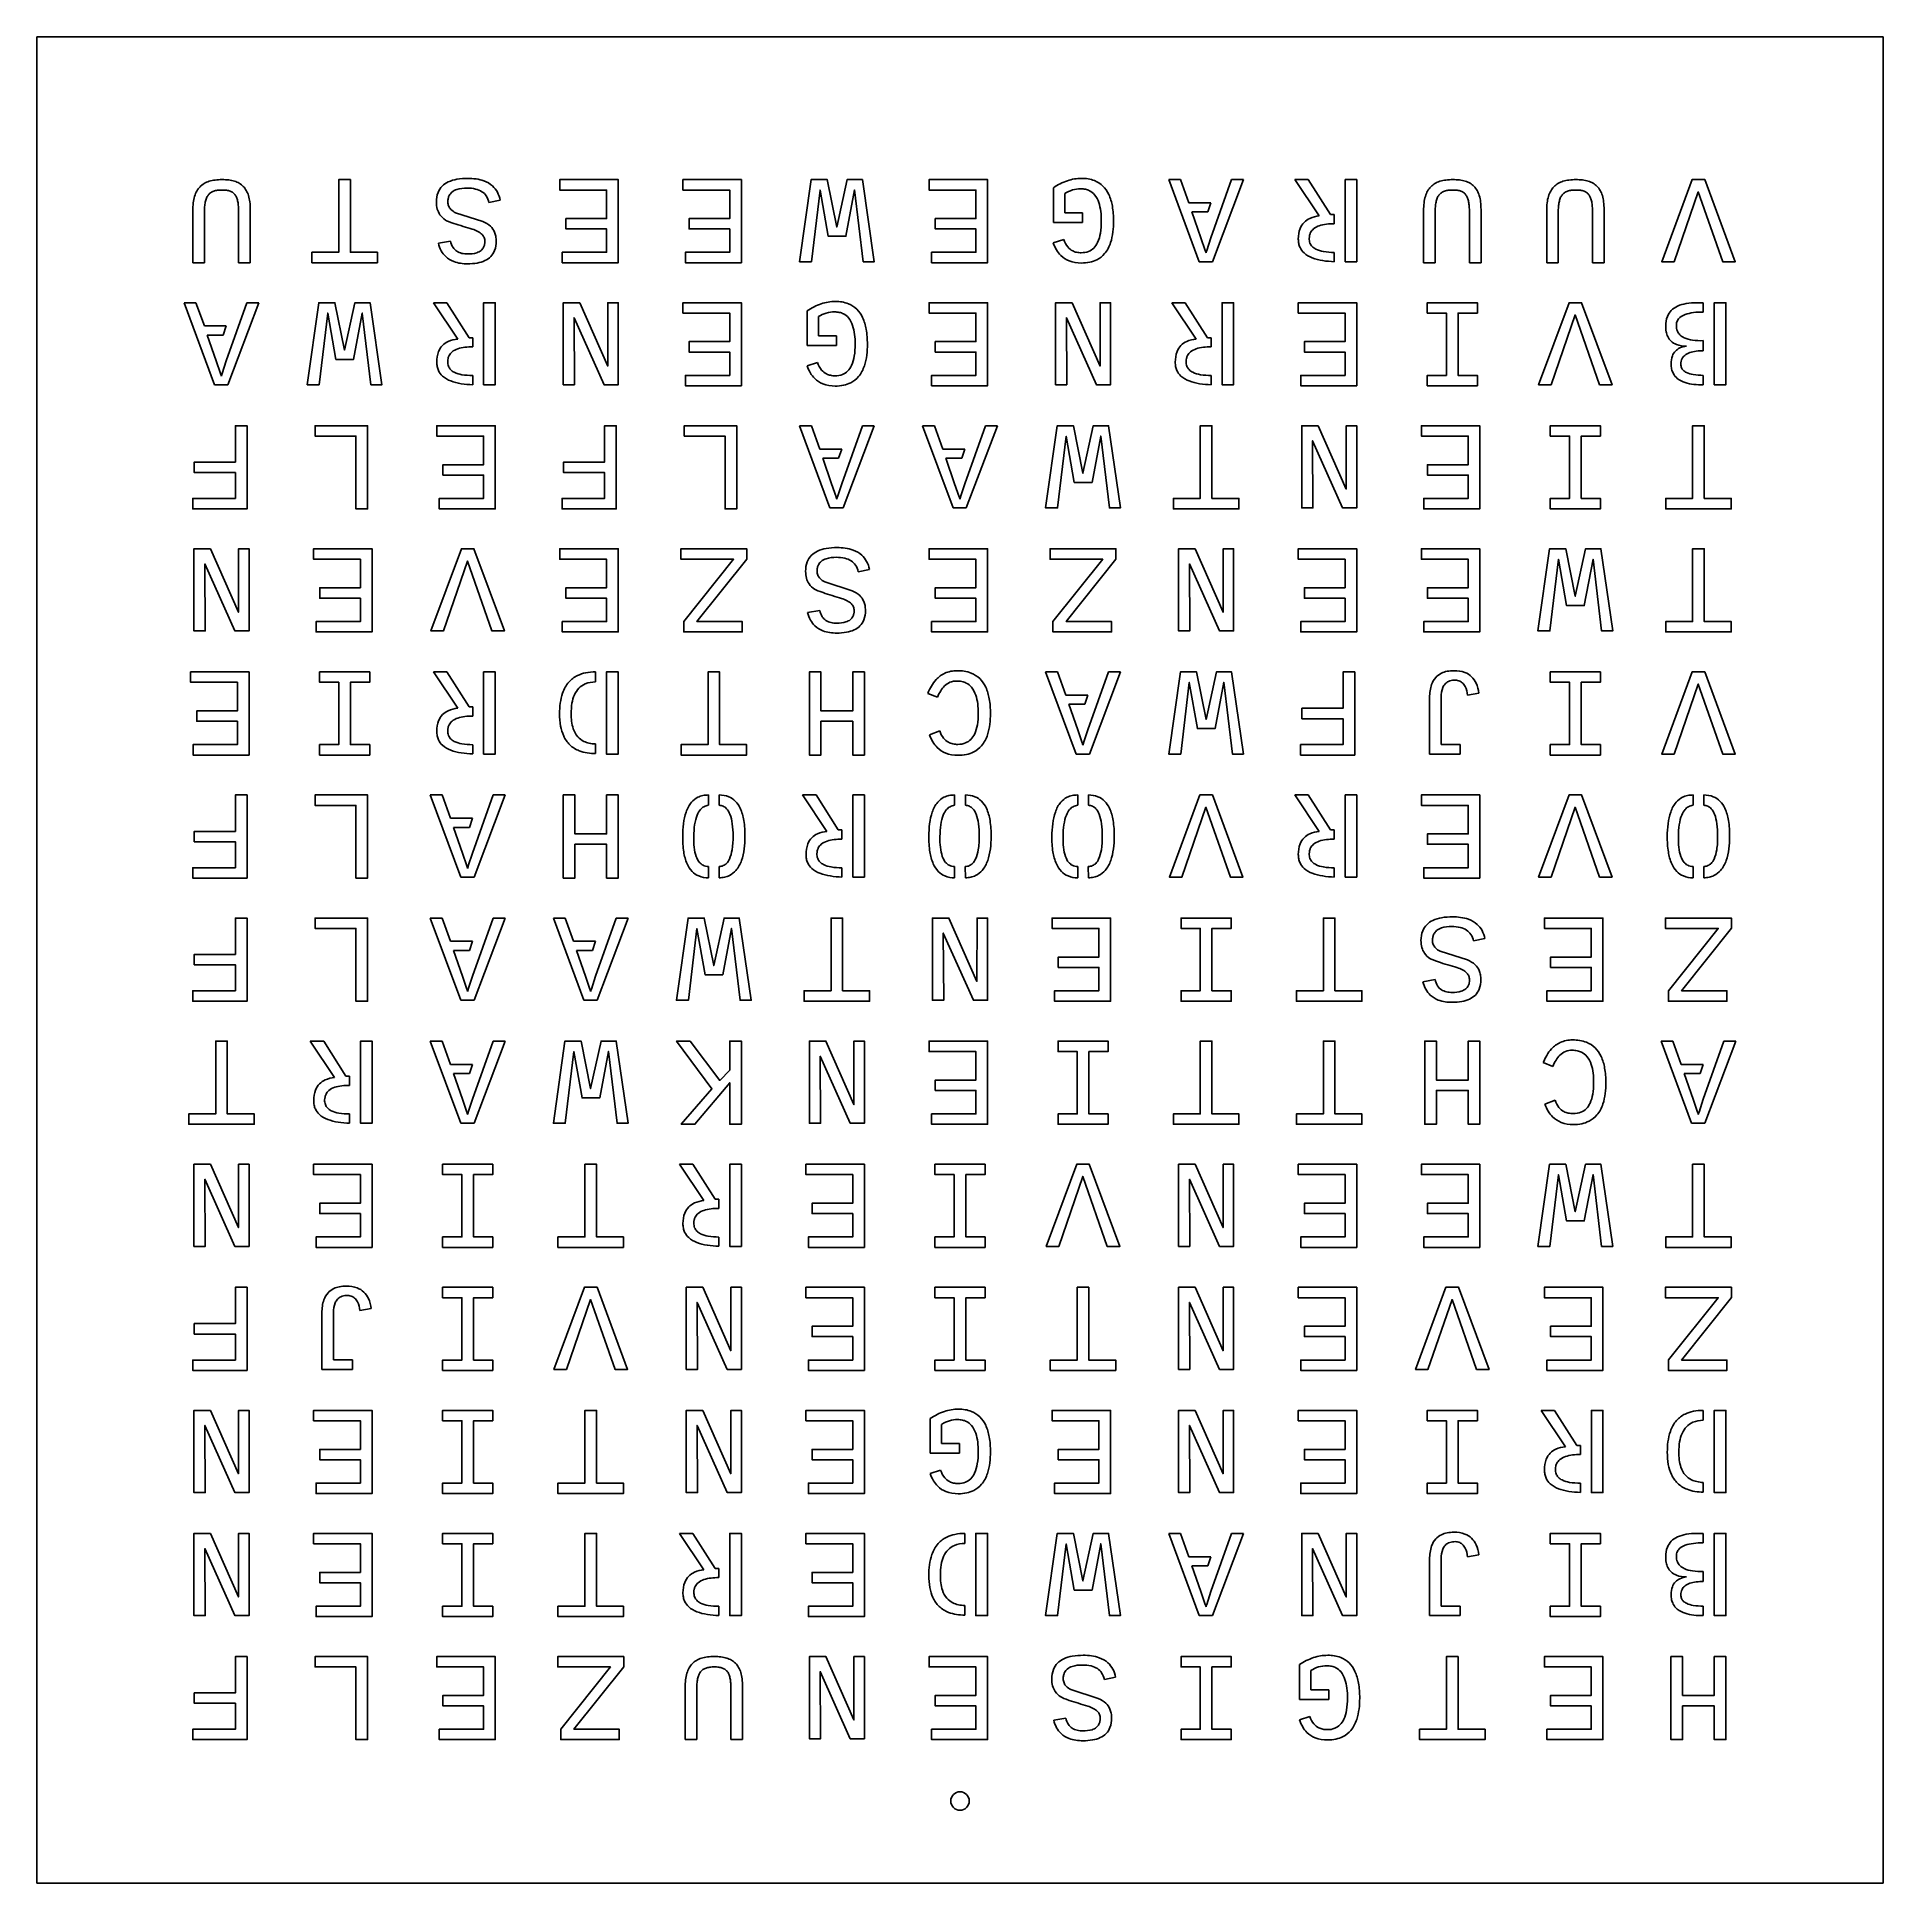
# Model space of a CAD drawing. Header units: millimetres. Extents: x -500 to 0, y -500 to 0.
import ezdxf

# ---------------------------------------------------------------- set-up
doc = ezdxf.new("R2010")
doc.units = ezdxf.units.MM
doc.layers.get('0').update_dxf_attribs({"linetype": 'CONTINUOUS'})

msp = doc.modelspace()

# ---------------------------------------------------------------- linework, layer by layer
for p, q in [((-185.21, -60.89), (-193.46, -38.64)), ((-193.46, -38.64), (-190.26, -38.64)), ((-190.26, -38.64), (-193.46, -38.64)), ((-193.46, -38.64), (-185.21, -60.89)), ((-190.26, -38.64), (-187.99, -44.94)), ((-187.99, -44.94), (-190.26, -38.64)), ((-182.04, -54.37), (-176.45, -38.64)), ((-176.45, -38.64), (-182.04, -54.37)), ((-173.22, -38.64), (-181.62, -60.89)), ((-181.62, -60.89), (-173.22, -38.64)), ((-176.45, -38.64), (-173.22, -38.64)), ((-173.22, -38.64), (-176.45, -38.64)), ((-152.7, -48.49), (-159.29, -38.64)), ((-159.29, -38.64), (-155.67, -38.64)), ((-155.67, -38.64), (-159.29, -38.64)), ((-159.29, -38.64), (-152.7, -48.49)), ((-155.67, -38.64), (-149.63, -48.13)), ((-149.63, -48.13), (-155.67, -38.64)), ((-374.52, -44.21), (-377.57, -44.83)), ((-377.57, -44.83), (-374.52, -44.21)), ((-224.71, -50.27), (-224.71, -40.84)), ((-224.71, -40.84), (-224.71, -50.27)), ((-221.64, -42.42), (-221.64, -47.63)), ((-221.64, -47.63), (-221.64, -42.42)), ((-187.99, -44.94), (-182.04, -44.94)), ((-182.04, -44.94), (-187.99, -44.94)), ((-182.04, -44.94), (-182.88, -47.4)), ((-182.88, -47.4), (-182.04, -44.94)), ((-457.78, -61.15), (-457.78, -47.03)), ((-457.78, -47.03), (-457.78, -61.15)), ((-454.64, -47.56), (-454.64, -61.15)), ((-454.64, -61.15), (-454.64, -47.56)), ((-445.38, -61.15), (-445.38, -47.35)), ((-445.38, -47.35), (-445.38, -61.15)), ((-442.22, -46.73), (-442.22, -61.15)), ((-442.22, -61.15), (-442.22, -46.73)), ((-386.64, -47.61), (-379.22, -49.99)), ((-379.22, -49.99), (-386.64, -47.61)), ((-221.64, -47.63), (-216.8, -47.63)), ((-216.8, -47.63), (-221.64, -47.63)), ((-216.8, -47.63), (-216.8, -50.27)), ((-216.8, -50.27), (-216.8, -47.63)), ((-182.88, -47.4), (-187.19, -47.4)), ((-187.19, -47.4), (-184.78, -54.37)), ((-184.78, -54.37), (-187.19, -47.4)), ((-187.19, -47.4), (-182.88, -47.4)), ((-149.63, -48.13), (-148.64, -48.13)), ((-148.64, -48.13), (-149.63, -48.13)), ((-148.64, -48.13), (-148.64, -50.61)), ((-148.64, -50.61), (-148.64, -48.13)), ((-124.44, -61.15), (-124.44, -47.03)), ((-124.44, -47.03), (-124.44, -61.15)), ((-121.31, -47.56), (-121.31, -61.15)), ((-121.31, -61.15), (-121.31, -47.56)), ((-112.04, -61.15), (-112.04, -47.35)), ((-112.04, -47.35), (-112.04, -61.15)), ((-108.89, -46.73), (-108.89, -61.15)), ((-108.89, -61.15), (-108.89, -46.73)), ((-91.11, -61.15), (-91.11, -47.03)), ((-91.11, -47.03), (-91.11, -61.15)), ((-87.98, -47.56), (-87.98, -61.15)), ((-87.98, -61.15), (-87.98, -47.56)), ((-78.71, -61.15), (-78.71, -47.35)), ((-78.71, -47.35), (-78.71, -61.15)), ((-75.56, -46.73), (-75.56, -61.15)), ((-75.56, -61.15), (-75.56, -46.73)), ((-224.74, -55.78), (-221.92, -54.85)), ((-221.92, -54.85), (-224.74, -55.78)), ((-216.8, -50.27), (-224.71, -50.27)), ((-224.71, -50.27), (-216.8, -50.27)), ((-184.78, -54.37), (-183.57, -57.87)), ((-183.57, -57.87), (-184.78, -54.37)), ((-183.17, -57.87), (-182.04, -54.37)), ((-182.04, -54.37), (-183.17, -57.87)), ((-391.27, -55.89), (-387.99, -55.32)), ((-387.99, -55.32), (-391.27, -55.89)), ((-148.64, -58.36), (-148.64, -60.87)), ((-148.64, -60.87), (-148.64, -58.36)), ((-454.64, -61.15), (-457.78, -61.15)), ((-457.78, -61.15), (-454.64, -61.15)), ((-442.22, -61.15), (-445.38, -61.15)), ((-445.38, -61.15), (-442.22, -61.15)), ((-181.62, -60.89), (-185.21, -60.89)), ((-185.21, -60.89), (-181.62, -60.89)), ((-121.31, -61.15), (-124.44, -61.15)), ((-124.44, -61.15), (-121.31, -61.15)), ((-108.89, -61.15), (-112.04, -61.15)), ((-112.04, -61.15), (-108.89, -61.15)), ((-87.98, -61.15), (-91.11, -61.15)), ((-91.11, -61.15), (-87.98, -61.15)), ((-75.56, -61.15), (-78.71, -61.15)), ((-78.71, -61.15), (-75.56, -61.15)), ((-451.87, -94.22), (-460.13, -71.98)), ((-460.13, -71.98), (-456.93, -71.98)), ((-456.93, -71.98), (-460.13, -71.98)), ((-460.13, -71.98), (-451.87, -94.22)), ((-456.93, -71.98), (-454.65, -78.27)), ((-454.65, -78.27), (-456.93, -71.98)), ((-448.71, -87.7), (-443.11, -71.98)), ((-443.11, -71.98), (-448.71, -87.7)), ((-439.88, -71.98), (-448.29, -94.22)), ((-448.29, -94.22), (-439.88, -71.98)), ((-443.11, -71.98), (-439.88, -71.98)), ((-439.88, -71.98), (-443.11, -71.98)), ((-386.03, -81.82), (-392.63, -71.98)), ((-392.63, -71.98), (-389, -71.98)), ((-389, -71.98), (-392.63, -71.98)), ((-392.63, -71.98), (-386.03, -81.82)), ((-389, -71.98), (-382.97, -81.46)), ((-382.97, -81.46), (-389, -71.98)), ((-291.37, -83.6), (-291.37, -74.17)), ((-291.37, -74.17), (-291.37, -83.6)), ((-186.03, -81.82), (-192.63, -71.98)), ((-192.63, -71.98), (-189, -71.98)), ((-189, -71.98), (-192.63, -71.98)), ((-192.63, -71.98), (-186.03, -81.82)), ((-189, -71.98), (-182.97, -81.46)), ((-182.97, -81.46), (-189, -71.98)), ((-50.34, -71.98), (-48.69, -71.98)), ((-48.69, -71.98), (-50.34, -71.98)), ((-48.69, -71.98), (-48.69, -74.5)), ((-48.69, -74.5), (-48.69, -71.98)), ((-454.65, -78.27), (-448.71, -78.27)), ((-448.71, -78.27), (-454.65, -78.27)), ((-448.71, -78.27), (-449.54, -80.74)), ((-449.54, -80.74), (-448.71, -78.27)), ((-288.31, -75.76), (-288.31, -80.97)), ((-288.31, -80.97), (-288.31, -75.76)), ((-449.54, -80.74), (-453.85, -80.74)), ((-453.85, -80.74), (-451.45, -87.7)), ((-451.45, -87.7), (-453.85, -80.74)), ((-453.85, -80.74), (-449.54, -80.74)), ((-382.97, -81.46), (-381.98, -81.46)), ((-381.98, -81.46), (-382.97, -81.46)), ((-381.98, -81.46), (-381.98, -83.95)), ((-381.98, -83.95), (-381.98, -81.46)), ((-283.47, -83.6), (-291.37, -83.6)), ((-291.37, -83.6), (-283.47, -83.6)), ((-288.31, -80.97), (-283.47, -80.97)), ((-283.47, -80.97), (-288.31, -80.97)), ((-283.47, -80.97), (-283.47, -83.6)), ((-283.47, -83.6), (-283.47, -80.97)), ((-182.97, -81.46), (-181.98, -81.46)), ((-181.98, -81.46), (-182.97, -81.46)), ((-181.98, -81.46), (-181.98, -83.95)), ((-181.98, -83.95), (-181.98, -81.46)), ((-48.69, -82.26), (-48.69, -84.99)), ((-48.69, -84.99), (-48.69, -82.26)), ((-451.45, -87.7), (-450.24, -91.2)), ((-450.24, -91.2), (-451.45, -87.7)), ((-449.84, -91.2), (-448.71, -87.7)), ((-448.71, -87.7), (-449.84, -91.2)), ((-291.41, -89.11), (-288.58, -88.19)), ((-288.58, -88.19), (-291.41, -89.11)), ((-448.29, -94.22), (-451.87, -94.22)), ((-451.87, -94.22), (-448.29, -94.22)), ((-381.98, -91.69), (-381.98, -94.2)), ((-381.98, -94.2), (-381.98, -91.69)), ((-181.98, -91.69), (-181.98, -94.2)), ((-181.98, -94.2), (-181.98, -91.69)), ((-48.69, -91.66), (-48.69, -94.23)), ((-48.69, -94.23), (-48.69, -91.66)), ((-285.21, -127.56), (-293.46, -105.31)), ((-293.46, -105.31), (-290.26, -105.31)), ((-290.26, -105.31), (-293.46, -105.31)), ((-293.46, -105.31), (-285.21, -127.56)), ((-290.26, -105.31), (-287.99, -111.61)), ((-287.99, -111.61), (-290.26, -105.31)), ((-282.04, -121.04), (-276.45, -105.31)), ((-276.45, -105.31), (-282.04, -121.04)), ((-273.22, -105.31), (-281.62, -127.56)), ((-281.62, -127.56), (-273.22, -105.31)), ((-276.45, -105.31), (-273.22, -105.31)), ((-273.22, -105.31), (-276.45, -105.31)), ((-251.87, -127.56), (-260.13, -105.31)), ((-260.13, -105.31), (-256.93, -105.31)), ((-256.93, -105.31), (-260.13, -105.31)), ((-260.13, -105.31), (-251.87, -127.56)), ((-256.93, -105.31), (-254.65, -111.61)), ((-254.65, -111.61), (-256.93, -105.31)), ((-248.71, -121.04), (-243.11, -105.31)), ((-243.11, -105.31), (-248.71, -121.04)), ((-239.88, -105.31), (-248.29, -127.56)), ((-248.29, -127.56), (-239.88, -105.31)), ((-243.11, -105.31), (-239.88, -105.31)), ((-239.88, -105.31), (-243.11, -105.31)), ((-287.99, -111.61), (-282.04, -111.61)), ((-282.04, -111.61), (-287.99, -111.61)), ((-282.88, -114.07), (-287.19, -114.07)), ((-287.19, -114.07), (-284.78, -121.04)), ((-284.78, -121.04), (-287.19, -114.07)), ((-287.19, -114.07), (-282.88, -114.07)), ((-282.04, -111.61), (-282.88, -114.07)), ((-282.88, -114.07), (-282.04, -111.61)), ((-254.65, -111.61), (-248.71, -111.61)), ((-248.71, -111.61), (-254.65, -111.61)), ((-249.54, -114.07), (-253.85, -114.07)), ((-253.85, -114.07), (-251.45, -121.04)), ((-251.45, -121.04), (-253.85, -114.07)), ((-253.85, -114.07), (-249.54, -114.07)), ((-248.71, -111.61), (-249.54, -114.07)), ((-249.54, -114.07), (-248.71, -111.61)), ((-284.78, -121.04), (-283.57, -124.53)), ((-283.57, -124.53), (-284.78, -121.04)), ((-283.17, -124.53), (-282.04, -121.04)), ((-282.04, -121.04), (-283.17, -124.53)), ((-251.45, -121.04), (-250.24, -124.53)), ((-250.24, -124.53), (-251.45, -121.04)), ((-249.84, -124.53), (-248.71, -121.04)), ((-248.71, -121.04), (-249.84, -124.53)), ((-281.62, -127.56), (-285.21, -127.56)), ((-285.21, -127.56), (-281.62, -127.56)), ((-248.29, -127.56), (-251.87, -127.56)), ((-251.87, -127.56), (-248.29, -127.56)), ((-274.52, -144.21), (-277.57, -144.83)), ((-277.57, -144.83), (-274.52, -144.21)), ((-286.64, -147.61), (-279.22, -149.99)), ((-279.22, -149.99), (-286.64, -147.61)), ((-291.27, -155.89), (-287.99, -155.32)), ((-287.99, -155.32), (-291.27, -155.89)), ((-386.03, -181.82), (-392.63, -171.98)), ((-392.63, -171.98), (-389, -171.98)), ((-389, -171.98), (-392.63, -171.98)), ((-392.63, -171.98), (-386.03, -181.82)), ((-389, -171.98), (-382.97, -181.46)), ((-382.97, -181.46), (-389, -171.98)), ((-348.71, -171.98), (-348.71, -174.67)), ((-348.71, -174.67), (-348.71, -171.98)), ((-218.54, -194.22), (-226.8, -171.98)), ((-226.8, -171.98), (-223.6, -171.98)), ((-223.6, -171.98), (-226.8, -171.98)), ((-226.8, -171.98), (-218.54, -194.22)), ((-223.6, -171.98), (-221.32, -178.27)), ((-221.32, -178.27), (-223.6, -171.98)), ((-215.38, -187.7), (-209.78, -171.98)), ((-209.78, -171.98), (-215.38, -187.7)), ((-206.55, -171.98), (-214.96, -194.22)), ((-214.96, -194.22), (-206.55, -171.98)), ((-209.78, -171.98), (-206.55, -171.98)), ((-206.55, -171.98), (-209.78, -171.98)), ((-256.09, -178.86), (-258.71, -177.78)), ((-258.71, -177.78), (-256.09, -178.86)), ((-221.32, -178.27), (-215.38, -178.27)), ((-215.38, -178.27), (-221.32, -178.27)), ((-215.38, -178.27), (-216.21, -180.74)), ((-216.21, -180.74), (-215.38, -178.27)), ((-122.81, -194.22), (-122.81, -178.9)), ((-122.81, -178.9), (-122.81, -194.22)), ((-119.67, -178.83), (-119.67, -191.65)), ((-119.67, -191.65), (-119.67, -178.83)), ((-109.45, -177.75), (-112.54, -178.26)), ((-112.54, -178.26), (-109.45, -177.75)), ((-382.97, -181.46), (-381.98, -181.46)), ((-381.98, -181.46), (-382.97, -181.46)), ((-381.98, -181.46), (-381.98, -183.95)), ((-381.98, -183.95), (-381.98, -181.46)), ((-216.21, -180.74), (-220.52, -180.74)), ((-220.52, -180.74), (-218.11, -187.7)), ((-218.11, -187.7), (-220.52, -180.74)), ((-220.52, -180.74), (-216.21, -180.74)), ((-258.27, -189.05), (-255.5, -187.97)), ((-255.5, -187.97), (-258.27, -189.05)), ((-218.11, -187.7), (-216.9, -191.2)), ((-216.9, -191.2), (-218.11, -187.7)), ((-216.51, -191.2), (-215.38, -187.7)), ((-215.38, -187.7), (-216.51, -191.2)), ((-381.98, -191.69), (-381.98, -194.2)), ((-381.98, -194.2), (-381.98, -191.69)), ((-348.71, -191.49), (-348.71, -194.1)), ((-348.71, -194.1), (-348.71, -191.49)), ((-214.96, -194.22), (-218.54, -194.22)), ((-218.54, -194.22), (-214.96, -194.22)), ((-114.55, -194.22), (-122.81, -194.22)), ((-122.81, -194.22), (-114.55, -194.22)), ((-119.67, -191.65), (-114.55, -191.65)), ((-114.55, -191.65), (-119.67, -191.65)), ((-114.55, -191.65), (-114.55, -194.22)), ((-114.55, -194.22), (-114.55, -191.65)), ((-385.21, -227.56), (-393.46, -205.31)), ((-393.46, -205.31), (-390.26, -205.31)), ((-390.26, -205.31), (-393.46, -205.31)), ((-393.46, -205.31), (-385.21, -227.56)), ((-390.26, -205.31), (-387.99, -211.61)), ((-387.99, -211.61), (-390.26, -205.31)), ((-382.04, -221.04), (-376.45, -205.31)), ((-376.45, -205.31), (-382.04, -221.04)), ((-373.22, -205.31), (-381.62, -227.56)), ((-381.62, -227.56), (-373.22, -205.31)), ((-376.45, -205.31), (-373.22, -205.31)), ((-373.22, -205.31), (-376.45, -205.31)), ((-318.11, -205.31), (-318.11, -208.11)), ((-318.11, -208.11), (-318.11, -205.31)), ((-315.21, -208.11), (-315.21, -205.31)), ((-315.21, -205.31), (-315.21, -208.11)), ((-286.03, -215.16), (-292.63, -205.31)), ((-292.63, -205.31), (-289, -205.31)), ((-289, -205.31), (-292.63, -205.31)), ((-292.63, -205.31), (-286.03, -215.16)), ((-289, -205.31), (-282.97, -214.79)), ((-282.97, -214.79), (-289, -205.31)), ((-251.45, -205.31), (-251.45, -208.11)), ((-251.45, -208.11), (-251.45, -205.31)), ((-248.54, -208.11), (-248.54, -205.31)), ((-248.54, -205.31), (-248.54, -208.11)), ((-218.11, -205.31), (-218.11, -208.11)), ((-218.11, -208.11), (-218.11, -205.31)), ((-215.21, -208.11), (-215.21, -205.31)), ((-215.21, -205.31), (-215.21, -208.11)), ((-152.7, -215.16), (-159.29, -205.31)), ((-159.29, -205.31), (-155.67, -205.31)), ((-155.67, -205.31), (-159.29, -205.31)), ((-159.29, -205.31), (-152.7, -215.16)), ((-155.67, -205.31), (-149.63, -214.79)), ((-149.63, -214.79), (-155.67, -205.31)), ((-51.45, -205.31), (-51.45, -208.11)), ((-51.45, -208.11), (-51.45, -205.31)), ((-48.54, -208.11), (-48.54, -205.31)), ((-48.54, -205.31), (-48.54, -208.11)), ((-387.99, -211.61), (-382.04, -211.61)), ((-382.04, -211.61), (-387.99, -211.61)), ((-382.88, -214.07), (-387.19, -214.07)), ((-387.19, -214.07), (-384.78, -221.04)), ((-384.78, -221.04), (-387.19, -214.07)), ((-387.19, -214.07), (-382.88, -214.07)), ((-382.04, -211.61), (-382.88, -214.07)), ((-382.88, -214.07), (-382.04, -211.61)), ((-282.97, -214.79), (-281.98, -214.79)), ((-281.98, -214.79), (-282.97, -214.79)), ((-281.98, -214.79), (-281.98, -217.28)), ((-281.98, -217.28), (-281.98, -214.79)), ((-149.63, -214.79), (-148.64, -214.79)), ((-148.64, -214.79), (-149.63, -214.79)), ((-148.64, -214.79), (-148.64, -217.28)), ((-148.64, -217.28), (-148.64, -214.79)), ((-384.78, -221.04), (-383.57, -224.53)), ((-383.57, -224.53), (-384.78, -221.04)), ((-383.17, -224.53), (-382.04, -221.04)), ((-382.04, -221.04), (-383.17, -224.53)), ((-318.11, -224.69), (-318.11, -227.76)), ((-318.11, -227.76), (-318.11, -224.69)), ((-315.21, -227.75), (-315.25, -224.69)), ((-315.25, -224.69), (-315.21, -227.75)), ((-251.45, -224.69), (-251.45, -227.76)), ((-251.45, -227.76), (-251.45, -224.69)), ((-248.54, -227.75), (-248.59, -224.69)), ((-248.59, -224.69), (-248.54, -227.75)), ((-218.11, -224.69), (-218.11, -227.76)), ((-218.11, -227.76), (-218.11, -224.69)), ((-215.21, -227.75), (-215.25, -224.69)), ((-215.25, -224.69), (-215.21, -227.75)), ((-51.45, -224.69), (-51.45, -227.76)), ((-51.45, -227.76), (-51.45, -224.69)), ((-48.54, -227.75), (-48.59, -224.69)), ((-48.59, -224.69), (-48.54, -227.75)), ((-381.62, -227.56), (-385.21, -227.56)), ((-385.21, -227.56), (-381.62, -227.56)), ((-281.98, -225.03), (-281.98, -227.53)), ((-281.98, -227.53), (-281.98, -225.03)), ((-148.64, -225.03), (-148.64, -227.53)), ((-148.64, -227.53), (-148.64, -225.03)), ((-385.21, -260.89), (-393.46, -238.64)), ((-393.46, -238.64), (-390.26, -238.64)), ((-390.26, -238.64), (-393.46, -238.64)), ((-393.46, -238.64), (-385.21, -260.89)), ((-390.26, -238.64), (-387.99, -244.94)), ((-387.99, -244.94), (-390.26, -238.64)), ((-382.04, -254.37), (-376.45, -238.64)), ((-376.45, -238.64), (-382.04, -254.37)), ((-373.22, -238.64), (-381.62, -260.89)), ((-381.62, -260.89), (-373.22, -238.64)), ((-376.45, -238.64), (-373.22, -238.64)), ((-373.22, -238.64), (-376.45, -238.64)), ((-351.87, -260.89), (-360.13, -238.64)), ((-360.13, -238.64), (-356.93, -238.64)), ((-356.93, -238.64), (-360.13, -238.64)), ((-360.13, -238.64), (-351.87, -260.89)), ((-356.93, -238.64), (-354.65, -244.94)), ((-354.65, -244.94), (-356.93, -238.64)), ((-348.71, -254.37), (-343.11, -238.64)), ((-343.11, -238.64), (-348.71, -254.37)), ((-339.88, -238.64), (-348.29, -260.89)), ((-348.29, -260.89), (-339.88, -238.64)), ((-343.11, -238.64), (-339.88, -238.64)), ((-339.88, -238.64), (-343.11, -238.64)), ((-387.99, -244.94), (-382.04, -244.94)), ((-382.04, -244.94), (-387.99, -244.94)), ((-382.04, -244.94), (-382.88, -247.4)), ((-382.88, -247.4), (-382.04, -244.94)), ((-354.65, -244.94), (-348.71, -244.94)), ((-348.71, -244.94), (-354.65, -244.94)), ((-348.71, -244.94), (-349.54, -247.4)), ((-349.54, -247.4), (-348.71, -244.94)), ((-107.86, -244.21), (-110.9, -244.83)), ((-110.9, -244.83), (-107.86, -244.21)), ((-382.88, -247.4), (-387.19, -247.4)), ((-387.19, -247.4), (-384.78, -254.37)), ((-384.78, -254.37), (-387.19, -247.4)), ((-387.19, -247.4), (-382.88, -247.4)), ((-349.54, -247.4), (-353.85, -247.4)), ((-353.85, -247.4), (-351.45, -254.37)), ((-351.45, -254.37), (-353.85, -247.4)), ((-353.85, -247.4), (-349.54, -247.4)), ((-119.97, -247.61), (-112.55, -249.99)), ((-112.55, -249.99), (-119.97, -247.61)), ((-384.78, -254.37), (-383.57, -257.87)), ((-383.57, -257.87), (-384.78, -254.37)), ((-383.17, -257.87), (-382.04, -254.37)), ((-382.04, -254.37), (-383.17, -257.87)), ((-351.45, -254.37), (-350.24, -257.87)), ((-350.24, -257.87), (-351.45, -254.37)), ((-349.84, -257.87), (-348.71, -254.37)), ((-348.71, -254.37), (-349.84, -257.87)), ((-124.61, -255.89), (-121.32, -255.32)), ((-121.32, -255.32), (-124.61, -255.89)), ((-381.62, -260.89), (-385.21, -260.89)), ((-385.21, -260.89), (-381.62, -260.89)), ((-348.29, -260.89), (-351.87, -260.89)), ((-351.87, -260.89), (-348.29, -260.89)), ((-419.37, -281.82), (-425.96, -271.98)), ((-425.96, -271.98), (-422.33, -271.98)), ((-422.33, -271.98), (-425.96, -271.98)), ((-425.96, -271.98), (-419.37, -281.82)), ((-422.33, -271.98), (-416.3, -281.46)), ((-416.3, -281.46), (-422.33, -271.98)), ((-385.21, -294.22), (-393.46, -271.98)), ((-393.46, -271.98), (-390.26, -271.98)), ((-390.26, -271.98), (-393.46, -271.98)), ((-393.46, -271.98), (-385.21, -294.22)), ((-390.26, -271.98), (-387.99, -278.27)), ((-387.99, -278.27), (-390.26, -271.98)), ((-382.04, -287.7), (-376.45, -271.98)), ((-376.45, -271.98), (-382.04, -287.7)), ((-373.22, -271.98), (-381.62, -294.22)), ((-381.62, -294.22), (-373.22, -271.98)), ((-376.45, -271.98), (-373.22, -271.98)), ((-373.22, -271.98), (-376.45, -271.98)), ((-51.87, -294.22), (-60.13, -271.98)), ((-60.13, -271.98), (-56.93, -271.98)), ((-56.93, -271.98), (-60.13, -271.98)), ((-60.13, -271.98), (-51.87, -294.22)), ((-56.93, -271.98), (-54.65, -278.27)), ((-54.65, -278.27), (-56.93, -271.98)), ((-48.71, -287.7), (-43.11, -271.98)), ((-43.11, -271.98), (-48.71, -287.7)), ((-39.88, -271.98), (-48.29, -294.22)), ((-48.29, -294.22), (-39.88, -271.98)), ((-43.11, -271.98), (-39.88, -271.98)), ((-39.88, -271.98), (-43.11, -271.98)), ((-387.99, -278.27), (-382.04, -278.27)), ((-382.04, -278.27), (-387.99, -278.27)), ((-382.04, -278.27), (-382.88, -280.74)), ((-382.88, -280.74), (-382.04, -278.27)), ((-89.43, -278.86), (-92.04, -277.78)), ((-92.04, -277.78), (-89.43, -278.86)), ((-54.65, -278.27), (-48.71, -278.27)), ((-48.71, -278.27), (-54.65, -278.27)), ((-48.71, -278.27), (-49.54, -280.74)), ((-49.54, -280.74), (-48.71, -278.27)), ((-416.3, -281.46), (-415.31, -281.46)), ((-415.31, -281.46), (-416.3, -281.46)), ((-415.31, -281.46), (-415.31, -283.95)), ((-415.31, -283.95), (-415.31, -281.46)), ((-382.88, -280.74), (-387.19, -280.74)), ((-387.19, -280.74), (-384.78, -287.7)), ((-384.78, -287.7), (-387.19, -280.74)), ((-387.19, -280.74), (-382.88, -280.74)), ((-49.54, -280.74), (-53.85, -280.74)), ((-53.85, -280.74), (-51.45, -287.7)), ((-51.45, -287.7), (-53.85, -280.74)), ((-53.85, -280.74), (-49.54, -280.74)), ((-384.78, -287.7), (-383.57, -291.2)), ((-383.57, -291.2), (-384.78, -287.7)), ((-383.17, -291.2), (-382.04, -287.7)), ((-382.04, -287.7), (-383.17, -291.2)), ((-91.6, -289.05), (-88.83, -287.97)), ((-88.83, -287.97), (-91.6, -289.05)), ((-51.45, -287.7), (-50.24, -291.2)), ((-50.24, -291.2), (-51.45, -287.7)), ((-49.84, -291.2), (-48.71, -287.7)), ((-48.71, -287.7), (-49.84, -291.2)), ((-415.31, -291.69), (-415.31, -294.2)), ((-415.31, -294.2), (-415.31, -291.69)), ((-381.62, -294.22), (-385.21, -294.22)), ((-385.21, -294.22), (-381.62, -294.22)), ((-48.29, -294.22), (-51.87, -294.22)), ((-51.87, -294.22), (-48.29, -294.22)), ((-319.37, -315.16), (-325.96, -305.31)), ((-325.96, -305.31), (-322.33, -305.31)), ((-322.33, -305.31), (-325.96, -305.31)), ((-325.96, -305.31), (-319.37, -315.16)), ((-322.33, -305.31), (-316.3, -314.79)), ((-316.3, -314.79), (-322.33, -305.31)), ((-316.3, -314.79), (-315.31, -314.79)), ((-315.31, -314.79), (-316.3, -314.79)), ((-315.31, -314.79), (-315.31, -317.28)), ((-315.31, -317.28), (-315.31, -314.79)), ((-315.31, -325.03), (-315.31, -327.53)), ((-315.31, -327.53), (-315.31, -325.03)), ((-409.45, -344.41), (-412.54, -344.93)), ((-412.54, -344.93), (-409.45, -344.41)), ((-422.81, -360.89), (-422.81, -345.57)), ((-422.81, -345.57), (-422.81, -360.89)), ((-419.67, -345.5), (-419.67, -358.32)), ((-419.67, -358.32), (-419.67, -345.5)), ((-419.67, -358.32), (-414.55, -358.32)), ((-414.55, -358.32), (-419.67, -358.32)), ((-414.55, -358.32), (-414.55, -360.89)), ((-414.55, -360.89), (-414.55, -358.32)), ((-414.55, -360.89), (-422.81, -360.89)), ((-422.81, -360.89), (-414.55, -360.89)), ((-258.04, -383.6), (-258.04, -374.17)), ((-258.04, -374.17), (-258.04, -383.6)), ((-86.03, -381.82), (-92.63, -371.98)), ((-92.63, -371.98), (-89, -371.98)), ((-89, -371.98), (-92.63, -371.98)), ((-92.63, -371.98), (-86.03, -381.82)), ((-89, -371.98), (-82.97, -381.46)), ((-82.97, -381.46), (-89, -371.98)), ((-48.71, -371.98), (-48.71, -374.67)), ((-48.71, -374.67), (-48.71, -371.98)), ((-254.97, -375.76), (-254.97, -380.97)), ((-254.97, -380.97), (-254.97, -375.76)), ((-250.14, -383.6), (-258.04, -383.6)), ((-258.04, -383.6), (-250.14, -383.6)), ((-254.97, -380.97), (-250.14, -380.97)), ((-250.14, -380.97), (-254.97, -380.97)), ((-250.14, -380.97), (-250.14, -383.6)), ((-250.14, -383.6), (-250.14, -380.97)), ((-82.97, -381.46), (-81.98, -381.46)), ((-81.98, -381.46), (-82.97, -381.46)), ((-81.98, -381.46), (-81.98, -383.95)), ((-81.98, -383.95), (-81.98, -381.46)), ((-258.07, -389.11), (-255.25, -388.19)), ((-255.25, -388.19), (-258.07, -389.11)), ((-81.98, -391.69), (-81.98, -394.2)), ((-81.98, -394.2), (-81.98, -391.69)), ((-48.71, -391.49), (-48.71, -394.1)), ((-48.71, -394.1), (-48.71, -391.49)), ((-319.37, -415.16), (-325.96, -405.31)), ((-325.96, -405.31), (-322.33, -405.31)), ((-322.33, -405.31), (-325.96, -405.31)), ((-325.96, -405.31), (-319.37, -415.16)), ((-322.33, -405.31), (-316.3, -414.79)), ((-316.3, -414.79), (-322.33, -405.31)), ((-248.71, -405.31), (-248.71, -408)), ((-248.71, -408), (-248.71, -405.31)), ((-185.21, -427.56), (-193.46, -405.31)), ((-193.46, -405.31), (-190.26, -405.31)), ((-190.26, -405.31), (-193.46, -405.31)), ((-193.46, -405.31), (-185.21, -427.56)), ((-190.26, -405.31), (-187.99, -411.61)), ((-187.99, -411.61), (-190.26, -405.31)), ((-182.04, -421.04), (-176.45, -405.31)), ((-176.45, -405.31), (-182.04, -421.04)), ((-173.22, -405.31), (-181.62, -427.56)), ((-181.62, -427.56), (-173.22, -405.31)), ((-176.45, -405.31), (-173.22, -405.31)), ((-173.22, -405.31), (-176.45, -405.31)), ((-50.34, -405.31), (-48.69, -405.31)), ((-48.69, -405.31), (-50.34, -405.31)), ((-48.69, -405.31), (-48.69, -407.84)), ((-48.69, -407.84), (-48.69, -405.31)), ((-316.3, -414.79), (-315.31, -414.79)), ((-315.31, -414.79), (-316.3, -414.79)), ((-315.31, -414.79), (-315.31, -417.28)), ((-315.31, -417.28), (-315.31, -414.79)), ((-187.99, -411.61), (-182.04, -411.61)), ((-182.04, -411.61), (-187.99, -411.61)), ((-182.88, -414.07), (-187.19, -414.07)), ((-187.19, -414.07), (-184.78, -421.04)), ((-184.78, -421.04), (-187.19, -414.07)), ((-187.19, -414.07), (-182.88, -414.07)), ((-182.04, -411.61), (-182.88, -414.07)), ((-182.88, -414.07), (-182.04, -411.61)), ((-122.81, -427.56), (-122.81, -412.23)), ((-122.81, -412.23), (-122.81, -427.56)), ((-119.67, -412.17), (-119.67, -424.98)), ((-119.67, -424.98), (-119.67, -412.17)), ((-109.45, -411.08), (-112.54, -411.6)), ((-112.54, -411.6), (-109.45, -411.08)), ((-48.69, -415.6), (-48.69, -418.32)), ((-48.69, -418.32), (-48.69, -415.6)), ((-248.71, -424.82), (-248.71, -427.43)), ((-248.71, -427.43), (-248.71, -424.82)), ((-184.78, -421.04), (-183.57, -424.53)), ((-183.57, -424.53), (-184.78, -421.04)), ((-183.17, -424.53), (-182.04, -421.04)), ((-182.04, -421.04), (-183.17, -424.53)), ((-119.67, -424.98), (-114.55, -424.98)), ((-114.55, -424.98), (-119.67, -424.98)), ((-114.55, -424.98), (-114.55, -427.56)), ((-114.55, -427.56), (-114.55, -424.98)), ((-48.69, -424.99), (-48.69, -427.57)), ((-48.69, -427.57), (-48.69, -424.99)), ((-315.31, -425.03), (-315.31, -427.53)), ((-315.31, -427.53), (-315.31, -425.03)), ((-181.62, -427.56), (-185.21, -427.56)), ((-185.21, -427.56), (-181.62, -427.56)), ((-114.55, -427.56), (-122.81, -427.56)), ((-122.81, -427.56), (-114.55, -427.56)), ((-207.86, -444.21), (-210.9, -444.83)), ((-210.9, -444.83), (-207.86, -444.21)), ((-158.04, -450.27), (-158.04, -440.84)), ((-158.04, -440.84), (-158.04, -450.27)), ((-154.97, -442.42), (-154.97, -447.63)), ((-154.97, -447.63), (-154.97, -442.42)), ((-324.44, -461.15), (-324.44, -447.03)), ((-324.44, -447.03), (-324.44, -461.15)), ((-321.31, -447.56), (-321.31, -461.15)), ((-321.31, -461.15), (-321.31, -447.56)), ((-312.04, -461.15), (-312.04, -447.35)), ((-312.04, -447.35), (-312.04, -461.15)), ((-308.89, -446.73), (-308.89, -461.15)), ((-308.89, -461.15), (-308.89, -446.73)), ((-219.97, -447.61), (-212.55, -449.99)), ((-212.55, -449.99), (-219.97, -447.61)), ((-154.97, -447.63), (-150.14, -447.63)), ((-150.14, -447.63), (-154.97, -447.63)), ((-150.14, -447.63), (-150.14, -450.27)), ((-150.14, -450.27), (-150.14, -447.63)), ((-158.07, -455.78), (-155.25, -454.85)), ((-155.25, -454.85), (-158.07, -455.78)), ((-150.14, -450.27), (-158.04, -450.27)), ((-158.04, -450.27), (-150.14, -450.27)), ((-224.61, -455.89), (-221.32, -455.32)), ((-221.32, -455.32), (-224.61, -455.89)), ((-321.31, -461.15), (-324.44, -461.15)), ((-324.44, -461.15), (-321.31, -461.15)), ((-308.89, -461.15), (-312.04, -461.15)), ((-312.04, -461.15), (-308.89, -461.15))]:
    msp.add_line(p, q)
for points in [[(-500, 0), (0, 0), (0, -500), (-500, -500)], [(0, 0), (0, -500), (-500, -500), (-500, 0)], [(-418.24, -38.64), (-418.24, -58.34), (-425.54, -58.34), (-425.54, -61.15), (-407.8, -61.15), (-407.8, -58.34), (-415.11, -58.34), (-415.11, -38.64)], [(-418.24, -58.34), (-418.24, -38.64), (-415.11, -38.64), (-415.11, -58.34), (-407.8, -58.34), (-407.8, -61.15), (-425.54, -61.15), (-425.54, -58.34)], [(-342.55, -61.15), (-342.55, -38.64), (-358.38, -38.64), (-358.38, -41.46), (-345.71, -41.46), (-345.71, -49.19), (-356.72, -49.19), (-356.72, -52.01), (-345.71, -52.01), (-345.71, -58.34), (-357.71, -58.34), (-357.71, -61.15)], [(-342.55, -38.64), (-342.55, -61.15), (-357.71, -61.15), (-357.71, -58.34), (-345.71, -58.34), (-345.71, -52.01), (-356.72, -52.01), (-356.72, -49.19), (-345.71, -49.19), (-345.71, -41.46), (-358.38, -41.46), (-358.38, -38.64)], [(-309.22, -61.15), (-309.22, -38.64), (-325.05, -38.64), (-325.05, -41.46), (-312.37, -41.46), (-312.37, -49.19), (-323.39, -49.19), (-323.39, -52.01), (-312.37, -52.01), (-312.37, -58.34), (-324.38, -58.34), (-324.38, -61.15)], [(-309.22, -38.64), (-309.22, -61.15), (-324.38, -61.15), (-324.38, -58.34), (-312.37, -58.34), (-312.37, -52.01), (-323.39, -52.01), (-323.39, -49.19), (-312.37, -49.19), (-312.37, -41.46), (-325.05, -41.46), (-325.05, -38.64)], [(-285.94, -38.64), (-290.32, -38.64), (-293.46, -60.89), (-290.23, -60.89), (-287.91, -41.48), (-285.7, -54), (-280.92, -54), (-278.56, -41.45), (-276.22, -60.89), (-273.22, -60.89), (-276.44, -38.64), (-280.56, -38.64), (-283.37, -51.49)], [(-290.32, -38.64), (-285.94, -38.64), (-283.37, -51.49), (-280.56, -38.64), (-276.44, -38.64), (-273.22, -60.89), (-276.22, -60.89), (-278.56, -41.45), (-280.92, -54), (-285.7, -54), (-287.91, -41.48), (-290.23, -60.89), (-293.46, -60.89)], [(-242.55, -61.15), (-242.55, -38.64), (-258.38, -38.64), (-258.38, -41.46), (-245.71, -41.46), (-245.71, -49.19), (-256.72, -49.19), (-256.72, -52.01), (-245.71, -52.01), (-245.71, -58.34), (-257.71, -58.34), (-257.71, -61.15)], [(-242.55, -38.64), (-242.55, -61.15), (-257.71, -61.15), (-257.71, -58.34), (-245.71, -58.34), (-245.71, -52.01), (-256.72, -52.01), (-256.72, -49.19), (-245.71, -49.19), (-245.71, -41.46), (-258.38, -41.46), (-258.38, -38.64)], [(-142.55, -38.64), (-145.68, -38.64), (-145.68, -60.89), (-142.55, -60.89)], [(-145.68, -38.64), (-142.55, -38.64), (-142.55, -60.89), (-145.68, -60.89)], [(-48.31, -38.64), (-51.71, -38.64), (-59.96, -60.89), (-56.59, -60.89), (-50.07, -41.96), (-43.43, -60.89), (-40.05, -60.89)], [(-51.71, -38.64), (-48.31, -38.64), (-40.05, -60.89), (-43.43, -60.89), (-50.07, -41.96), (-56.59, -60.89), (-59.96, -60.89)], [(-419.28, -71.98), (-423.65, -71.98), (-426.8, -94.22), (-423.56, -94.22), (-421.24, -74.81), (-419.04, -87.33), (-414.25, -87.33), (-411.89, -74.78), (-409.55, -94.22), (-406.55, -94.22), (-409.77, -71.98), (-413.89, -71.98), (-416.71, -84.82)], [(-423.65, -71.98), (-419.28, -71.98), (-416.71, -84.82), (-413.89, -71.98), (-409.77, -71.98), (-406.55, -94.22), (-409.55, -94.22), (-411.89, -74.78), (-414.25, -87.33), (-419.04, -87.33), (-421.24, -74.81), (-423.56, -94.22), (-426.8, -94.22)], [(-375.89, -71.98), (-379.01, -71.98), (-379.01, -94.22), (-375.89, -94.22)], [(-379.01, -71.98), (-375.89, -71.98), (-375.89, -94.22), (-379.01, -94.22)], [(-345.41, -89.14), (-353, -71.98), (-357.46, -71.98), (-357.46, -94.22), (-354.42, -94.22), (-354.52, -76.05), (-346.38, -94.22), (-342.55, -94.22), (-342.55, -71.98), (-345.39, -71.98)], [(-353, -71.98), (-345.41, -89.14), (-345.39, -71.98), (-342.55, -71.98), (-342.55, -94.22), (-346.38, -94.22), (-354.52, -76.05), (-354.42, -94.22), (-357.46, -94.22), (-357.46, -71.98)], [(-309.22, -94.49), (-309.22, -71.98), (-325.05, -71.98), (-325.05, -74.79), (-312.37, -74.79), (-312.37, -82.53), (-323.39, -82.53), (-323.39, -85.34), (-312.37, -85.34), (-312.37, -91.67), (-324.38, -91.67), (-324.38, -94.49)], [(-309.22, -71.98), (-309.22, -94.49), (-324.38, -94.49), (-324.38, -91.67), (-312.37, -91.67), (-312.37, -85.34), (-323.39, -85.34), (-323.39, -82.53), (-312.37, -82.53), (-312.37, -74.79), (-325.05, -74.79), (-325.05, -71.98)], [(-242.55, -94.49), (-242.55, -71.98), (-258.38, -71.98), (-258.38, -74.79), (-245.71, -74.79), (-245.71, -82.53), (-256.72, -82.53), (-256.72, -85.34), (-245.71, -85.34), (-245.71, -91.67), (-257.71, -91.67), (-257.71, -94.49)], [(-242.55, -71.98), (-242.55, -94.49), (-257.71, -94.49), (-257.71, -91.67), (-245.71, -91.67), (-245.71, -85.34), (-256.72, -85.34), (-256.72, -82.53), (-245.71, -82.53), (-245.71, -74.79), (-258.38, -74.79), (-258.38, -71.98)], [(-212.08, -89.14), (-219.66, -71.98), (-224.12, -71.98), (-224.12, -94.22), (-221.09, -94.22), (-221.19, -76.05), (-213.05, -94.22), (-209.22, -94.22), (-209.22, -71.98), (-212.06, -71.98)], [(-219.66, -71.98), (-212.08, -89.14), (-212.06, -71.98), (-209.22, -71.98), (-209.22, -94.22), (-213.05, -94.22), (-221.19, -76.05), (-221.09, -94.22), (-224.12, -94.22), (-224.12, -71.98)], [(-175.89, -71.98), (-179.01, -71.98), (-179.01, -94.22), (-175.89, -94.22)], [(-179.01, -71.98), (-175.89, -71.98), (-175.89, -94.22), (-179.01, -94.22)], [(-142.55, -94.49), (-142.55, -71.98), (-158.38, -71.98), (-158.38, -74.79), (-145.71, -74.79), (-145.71, -82.53), (-156.72, -82.53), (-156.72, -85.34), (-145.71, -85.34), (-145.71, -91.67), (-157.71, -91.67), (-157.71, -94.49)], [(-142.55, -71.98), (-142.55, -94.49), (-157.71, -94.49), (-157.71, -91.67), (-145.71, -91.67), (-145.71, -85.34), (-156.72, -85.34), (-156.72, -82.53), (-145.71, -82.53), (-145.71, -74.79), (-158.38, -74.79), (-158.38, -71.98)], [(-123.45, -94.49), (-109.88, -94.49), (-109.88, -91.67), (-115.09, -91.67), (-115.09, -74.79), (-109.88, -74.79), (-109.88, -71.98), (-123.45, -71.98), (-123.45, -74.79), (-118.24, -74.79), (-118.24, -91.67), (-123.45, -91.67)], [(-109.88, -94.49), (-123.45, -94.49), (-123.45, -91.67), (-118.24, -91.67), (-118.24, -74.79), (-123.45, -74.79), (-123.45, -71.98), (-109.88, -71.98), (-109.88, -74.79), (-115.09, -74.79), (-115.09, -91.67), (-109.88, -91.67)], [(-81.65, -71.98), (-85.04, -71.98), (-93.3, -94.22), (-89.92, -94.22), (-83.4, -75.29), (-76.77, -94.22), (-73.38, -94.22)], [(-85.04, -71.98), (-81.65, -71.98), (-73.38, -94.22), (-76.77, -94.22), (-83.4, -75.29), (-89.92, -94.22), (-93.3, -94.22)], [(-42.55, -71.98), (-45.71, -71.98), (-45.71, -94.22), (-42.55, -94.22)], [(-45.71, -71.98), (-42.55, -71.98), (-42.55, -94.22), (-45.71, -94.22)], [(-446.24, -117.97), (-446.24, -125.01), (-457.78, -125.01), (-457.78, -127.82), (-443.08, -127.82), (-443.08, -105.31), (-446.24, -105.31), (-446.24, -115.16), (-457.38, -115.16), (-457.38, -117.97)], [(-446.24, -125.01), (-446.24, -117.97), (-457.38, -117.97), (-457.38, -115.16), (-446.24, -115.16), (-446.24, -105.31), (-443.08, -105.31), (-443.08, -127.82), (-457.78, -127.82), (-457.78, -125.01)], [(-410.46, -127.82), (-410.46, -105.31), (-424.68, -105.31), (-424.68, -108.12), (-413.61, -108.12), (-413.61, -127.82)], [(-410.46, -105.31), (-410.46, -127.82), (-413.61, -127.82), (-413.61, -108.12), (-424.68, -108.12), (-424.68, -105.31)], [(-375.89, -127.82), (-375.89, -105.31), (-391.71, -105.31), (-391.71, -108.12), (-379.04, -108.12), (-379.04, -115.86), (-390.05, -115.86), (-390.05, -118.67), (-379.04, -118.67), (-379.04, -125.01), (-391.04, -125.01), (-391.04, -127.82)], [(-375.89, -105.31), (-375.89, -127.82), (-391.04, -127.82), (-391.04, -125.01), (-379.04, -125.01), (-379.04, -118.67), (-390.05, -118.67), (-390.05, -115.86), (-379.04, -115.86), (-379.04, -108.12), (-391.71, -108.12), (-391.71, -105.31)], [(-346.24, -117.97), (-346.24, -125.01), (-357.78, -125.01), (-357.78, -127.82), (-343.08, -127.82), (-343.08, -105.31), (-346.24, -105.31), (-346.24, -115.16), (-357.38, -115.16), (-357.38, -117.97)], [(-346.24, -125.01), (-346.24, -117.97), (-357.38, -117.97), (-357.38, -115.16), (-346.24, -115.16), (-346.24, -105.31), (-343.08, -105.31), (-343.08, -127.82), (-357.78, -127.82), (-357.78, -125.01)], [(-310.46, -127.82), (-310.46, -105.31), (-324.68, -105.31), (-324.68, -108.12), (-313.61, -108.12), (-313.61, -127.82)], [(-310.46, -105.31), (-310.46, -127.82), (-313.61, -127.82), (-313.61, -108.12), (-324.68, -108.12), (-324.68, -105.31)], [(-219.28, -105.31), (-223.65, -105.31), (-226.8, -127.56), (-223.56, -127.56), (-221.24, -108.14), (-219.04, -120.66), (-214.25, -120.66), (-211.89, -108.11), (-209.55, -127.56), (-206.55, -127.56), (-209.77, -105.31), (-213.89, -105.31), (-216.71, -118.16)], [(-223.65, -105.31), (-219.28, -105.31), (-216.71, -118.16), (-213.89, -105.31), (-209.77, -105.31), (-206.55, -127.56), (-209.55, -127.56), (-211.89, -108.11), (-214.25, -120.66), (-219.04, -120.66), (-221.24, -108.14), (-223.56, -127.56), (-226.8, -127.56)], [(-184.91, -105.31), (-184.91, -125.01), (-192.21, -125.01), (-192.21, -127.82), (-174.47, -127.82), (-174.47, -125.01), (-181.78, -125.01), (-181.78, -105.31)], [(-184.91, -125.01), (-184.91, -105.31), (-181.78, -105.31), (-181.78, -125.01), (-174.47, -125.01), (-174.47, -127.82), (-192.21, -127.82), (-192.21, -125.01)], [(-145.41, -122.48), (-153, -105.31), (-157.46, -105.31), (-157.46, -127.56), (-154.42, -127.56), (-154.52, -109.39), (-146.38, -127.56), (-142.55, -127.56), (-142.55, -105.31), (-145.39, -105.31)], [(-153, -105.31), (-145.41, -122.48), (-145.39, -105.31), (-142.55, -105.31), (-142.55, -127.56), (-146.38, -127.56), (-154.52, -109.39), (-154.42, -127.56), (-157.46, -127.56), (-157.46, -105.31)], [(-109.22, -127.82), (-109.22, -105.31), (-125.05, -105.31), (-125.05, -108.12), (-112.37, -108.12), (-112.37, -115.86), (-123.39, -115.86), (-123.39, -118.67), (-112.37, -118.67), (-112.37, -125.01), (-124.38, -125.01), (-124.38, -127.82)], [(-109.22, -105.31), (-109.22, -127.82), (-124.38, -127.82), (-124.38, -125.01), (-112.37, -125.01), (-112.37, -118.67), (-123.39, -118.67), (-123.39, -115.86), (-112.37, -115.86), (-112.37, -108.12), (-125.05, -108.12), (-125.05, -105.31)], [(-90.12, -127.82), (-76.55, -127.82), (-76.55, -125.01), (-81.76, -125.01), (-81.76, -108.12), (-76.55, -108.12), (-76.55, -105.31), (-90.12, -105.31), (-90.12, -108.12), (-84.91, -108.12), (-84.91, -125.01), (-90.12, -125.01)], [(-76.55, -127.82), (-90.12, -127.82), (-90.12, -125.01), (-84.91, -125.01), (-84.91, -108.12), (-90.12, -108.12), (-90.12, -105.31), (-76.55, -105.31), (-76.55, -108.12), (-81.76, -108.12), (-81.76, -125.01), (-76.55, -125.01)], [(-51.58, -105.31), (-51.58, -125.01), (-58.88, -125.01), (-58.88, -127.82), (-41.14, -127.82), (-41.14, -125.01), (-48.44, -125.01), (-48.44, -105.31)], [(-51.58, -125.01), (-51.58, -105.31), (-48.44, -105.31), (-48.44, -125.01), (-41.14, -125.01), (-41.14, -127.82), (-58.88, -127.82), (-58.88, -125.01)], [(-445.41, -155.81), (-453, -138.64), (-457.46, -138.64), (-457.46, -160.89), (-454.42, -160.89), (-454.52, -142.72), (-446.38, -160.89), (-442.55, -160.89), (-442.55, -138.64), (-445.39, -138.64)], [(-453, -138.64), (-445.41, -155.81), (-445.39, -138.64), (-442.55, -138.64), (-442.55, -160.89), (-446.38, -160.89), (-454.52, -142.72), (-454.42, -160.89), (-457.46, -160.89), (-457.46, -138.64)], [(-409.22, -161.15), (-409.22, -138.64), (-425.05, -138.64), (-425.05, -141.46), (-412.37, -141.46), (-412.37, -149.19), (-423.39, -149.19), (-423.39, -152.01), (-412.37, -152.01), (-412.37, -158.34), (-424.38, -158.34), (-424.38, -161.15)], [(-409.22, -138.64), (-409.22, -161.15), (-424.38, -161.15), (-424.38, -158.34), (-412.37, -158.34), (-412.37, -152.01), (-423.39, -152.01), (-423.39, -149.19), (-412.37, -149.19), (-412.37, -141.46), (-425.05, -141.46), (-425.05, -138.64)], [(-381.65, -138.64), (-385.04, -138.64), (-393.3, -160.89), (-389.92, -160.89), (-383.4, -141.96), (-376.77, -160.89), (-373.38, -160.89)], [(-385.04, -138.64), (-381.65, -138.64), (-373.38, -160.89), (-376.77, -160.89), (-383.4, -141.96), (-389.92, -160.89), (-393.3, -160.89)], [(-342.55, -161.15), (-342.55, -138.64), (-358.38, -138.64), (-358.38, -141.46), (-345.71, -141.46), (-345.71, -149.19), (-356.72, -149.19), (-356.72, -152.01), (-345.71, -152.01), (-345.71, -158.34), (-357.71, -158.34), (-357.71, -161.15)], [(-342.55, -138.64), (-342.55, -161.15), (-357.71, -161.15), (-357.71, -158.34), (-345.71, -158.34), (-345.71, -152.01), (-356.72, -152.01), (-356.72, -149.19), (-345.71, -149.19), (-345.71, -141.46), (-358.38, -141.46), (-358.38, -138.64)], [(-307.76, -138.64), (-325.6, -138.64), (-325.6, -141.46), (-311.33, -141.46), (-324.82, -158.31), (-324.82, -161.15), (-308.96, -161.15), (-308.96, -158.34), (-321.24, -158.34), (-307.76, -141.41)], [(-325.6, -138.64), (-307.76, -138.64), (-307.76, -141.41), (-321.24, -158.34), (-308.96, -158.34), (-308.96, -161.15), (-324.82, -161.15), (-324.82, -158.31), (-311.33, -141.46), (-325.6, -141.46)], [(-242.55, -161.15), (-242.55, -138.64), (-258.38, -138.64), (-258.38, -141.46), (-245.71, -141.46), (-245.71, -149.19), (-256.72, -149.19), (-256.72, -152.01), (-245.71, -152.01), (-245.71, -158.34), (-257.71, -158.34), (-257.71, -161.15)], [(-242.55, -138.64), (-242.55, -161.15), (-257.71, -161.15), (-257.71, -158.34), (-245.71, -158.34), (-245.71, -152.01), (-256.72, -152.01), (-256.72, -149.19), (-245.71, -149.19), (-245.71, -141.46), (-258.38, -141.46), (-258.38, -138.64)], [(-207.76, -138.64), (-225.6, -138.64), (-225.6, -141.46), (-211.33, -141.46), (-224.82, -158.31), (-224.82, -161.15), (-208.96, -161.15), (-208.96, -158.34), (-221.24, -158.34), (-207.76, -141.41)], [(-225.6, -138.64), (-207.76, -138.64), (-207.76, -141.41), (-221.24, -158.34), (-208.96, -158.34), (-208.96, -161.15), (-224.82, -161.15), (-224.82, -158.31), (-211.33, -141.46), (-225.6, -141.46)], [(-178.74, -155.81), (-186.33, -138.64), (-190.79, -138.64), (-190.79, -160.89), (-187.76, -160.89), (-187.86, -142.72), (-179.71, -160.89), (-175.89, -160.89), (-175.89, -138.64), (-178.72, -138.64)], [(-186.33, -138.64), (-178.74, -155.81), (-178.72, -138.64), (-175.89, -138.64), (-175.89, -160.89), (-179.71, -160.89), (-187.86, -142.72), (-187.76, -160.89), (-190.79, -160.89), (-190.79, -138.64)], [(-142.55, -161.15), (-142.55, -138.64), (-158.38, -138.64), (-158.38, -141.46), (-145.71, -141.46), (-145.71, -149.19), (-156.72, -149.19), (-156.72, -152.01), (-145.71, -152.01), (-145.71, -158.34), (-157.71, -158.34), (-157.71, -161.15)], [(-142.55, -138.64), (-142.55, -161.15), (-157.71, -161.15), (-157.71, -158.34), (-145.71, -158.34), (-145.71, -152.01), (-156.72, -152.01), (-156.72, -149.19), (-145.71, -149.19), (-145.71, -141.46), (-158.38, -141.46), (-158.38, -138.64)], [(-109.22, -161.15), (-109.22, -138.64), (-125.05, -138.64), (-125.05, -141.46), (-112.37, -141.46), (-112.37, -149.19), (-123.39, -149.19), (-123.39, -152.01), (-112.37, -152.01), (-112.37, -158.34), (-124.38, -158.34), (-124.38, -161.15)], [(-109.22, -138.64), (-109.22, -161.15), (-124.38, -161.15), (-124.38, -158.34), (-112.37, -158.34), (-112.37, -152.01), (-123.39, -152.01), (-123.39, -149.19), (-112.37, -149.19), (-112.37, -141.46), (-125.05, -141.46), (-125.05, -138.64)], [(-85.94, -138.64), (-90.32, -138.64), (-93.46, -160.89), (-90.23, -160.89), (-87.91, -141.48), (-85.7, -154), (-80.92, -154), (-78.56, -141.45), (-76.22, -160.89), (-73.22, -160.89), (-76.44, -138.64), (-80.56, -138.64), (-83.37, -151.49)], [(-90.32, -138.64), (-85.94, -138.64), (-83.37, -151.49), (-80.56, -138.64), (-76.44, -138.64), (-73.22, -160.89), (-76.22, -160.89), (-78.56, -141.45), (-80.92, -154), (-85.7, -154), (-87.91, -141.48), (-90.23, -160.89), (-93.46, -160.89)], [(-51.58, -138.64), (-51.58, -158.34), (-58.88, -158.34), (-58.88, -161.15), (-41.14, -161.15), (-41.14, -158.34), (-48.44, -158.34), (-48.44, -138.64)], [(-51.58, -158.34), (-51.58, -138.64), (-48.44, -138.64), (-48.44, -158.34), (-41.14, -158.34), (-41.14, -161.15), (-58.88, -161.15), (-58.88, -158.34)], [(-442.55, -194.49), (-442.55, -171.98), (-458.38, -171.98), (-458.38, -174.79), (-445.71, -174.79), (-445.71, -182.53), (-456.72, -182.53), (-456.72, -185.34), (-445.71, -185.34), (-445.71, -191.67), (-457.71, -191.67), (-457.71, -194.49)], [(-442.55, -171.98), (-442.55, -194.49), (-457.71, -194.49), (-457.71, -191.67), (-445.71, -191.67), (-445.71, -185.34), (-456.72, -185.34), (-456.72, -182.53), (-445.71, -182.53), (-445.71, -174.79), (-458.38, -174.79), (-458.38, -171.98)], [(-423.45, -194.49), (-409.88, -194.49), (-409.88, -191.67), (-415.09, -191.67), (-415.09, -174.79), (-409.88, -174.79), (-409.88, -171.98), (-423.45, -171.98), (-423.45, -174.79), (-418.24, -174.79), (-418.24, -191.67), (-423.45, -191.67)], [(-409.88, -194.49), (-423.45, -194.49), (-423.45, -191.67), (-418.24, -191.67), (-418.24, -174.79), (-423.45, -174.79), (-423.45, -171.98), (-409.88, -171.98), (-409.88, -174.79), (-415.09, -174.79), (-415.09, -191.67), (-409.88, -191.67)], [(-375.89, -171.98), (-379.01, -171.98), (-379.01, -194.22), (-375.89, -194.22)], [(-379.01, -171.98), (-375.89, -171.98), (-375.89, -194.22), (-379.01, -194.22)], [(-342.55, -171.98), (-345.74, -171.98), (-345.74, -194.22), (-342.55, -194.22)], [(-345.74, -171.98), (-342.55, -171.98), (-342.55, -194.22), (-345.74, -194.22)], [(-318.24, -171.98), (-318.24, -191.67), (-325.54, -191.67), (-325.54, -194.49), (-307.8, -194.49), (-307.8, -191.67), (-315.11, -191.67), (-315.11, -171.98)], [(-318.24, -191.67), (-318.24, -171.98), (-315.11, -171.98), (-315.11, -191.67), (-307.8, -191.67), (-307.8, -194.49), (-325.54, -194.49), (-325.54, -191.67)], [(-287.65, -182.53), (-287.65, -171.98), (-290.79, -171.98), (-290.79, -194.49), (-287.65, -194.49), (-287.65, -185.34), (-279.04, -185.34), (-279.04, -194.49), (-275.89, -194.49), (-275.89, -171.98), (-279.04, -171.98), (-279.04, -182.53)], [(-287.65, -171.98), (-287.65, -182.53), (-279.04, -182.53), (-279.04, -171.98), (-275.89, -171.98), (-275.89, -194.49), (-279.04, -194.49), (-279.04, -185.34), (-287.65, -185.34), (-287.65, -194.49), (-290.79, -194.49), (-290.79, -171.98)], [(-185.94, -171.98), (-190.32, -171.98), (-193.46, -194.22), (-190.23, -194.22), (-187.91, -174.81), (-185.7, -187.33), (-180.92, -187.33), (-178.56, -174.78), (-176.22, -194.22), (-173.22, -194.22), (-176.44, -171.98), (-180.56, -171.98), (-183.37, -184.82)], [(-190.32, -171.98), (-185.94, -171.98), (-183.37, -184.82), (-180.56, -171.98), (-176.44, -171.98), (-173.22, -194.22), (-176.22, -194.22), (-178.56, -174.78), (-180.92, -187.33), (-185.7, -187.33), (-187.91, -174.81), (-190.23, -194.22), (-193.46, -194.22)], [(-146.24, -184.64), (-146.24, -191.67), (-157.78, -191.67), (-157.78, -194.49), (-143.08, -194.49), (-143.08, -171.98), (-146.24, -171.98), (-146.24, -181.82), (-157.38, -181.82), (-157.38, -184.64)], [(-146.24, -191.67), (-146.24, -184.64), (-157.38, -184.64), (-157.38, -181.82), (-146.24, -181.82), (-146.24, -171.98), (-143.08, -171.98), (-143.08, -194.49), (-157.78, -194.49), (-157.78, -191.67)], [(-90.12, -194.49), (-76.55, -194.49), (-76.55, -191.67), (-81.76, -191.67), (-81.76, -174.79), (-76.55, -174.79), (-76.55, -171.98), (-90.12, -171.98), (-90.12, -174.79), (-84.91, -174.79), (-84.91, -191.67), (-90.12, -191.67)], [(-76.55, -194.49), (-90.12, -194.49), (-90.12, -191.67), (-84.91, -191.67), (-84.91, -174.79), (-90.12, -174.79), (-90.12, -171.98), (-76.55, -171.98), (-76.55, -174.79), (-81.76, -174.79), (-81.76, -191.67), (-76.55, -191.67)], [(-48.31, -171.98), (-51.71, -171.98), (-59.96, -194.22), (-56.59, -194.22), (-50.07, -175.29), (-43.43, -194.22), (-40.05, -194.22)], [(-51.71, -171.98), (-48.31, -171.98), (-40.05, -194.22), (-43.43, -194.22), (-50.07, -175.29), (-56.59, -194.22), (-59.96, -194.22)], [(-446.24, -217.97), (-446.24, -225.01), (-457.78, -225.01), (-457.78, -227.82), (-443.08, -227.82), (-443.08, -205.31), (-446.24, -205.31), (-446.24, -215.16), (-457.38, -215.16), (-457.38, -217.97)], [(-446.24, -225.01), (-446.24, -217.97), (-457.38, -217.97), (-457.38, -215.16), (-446.24, -215.16), (-446.24, -205.31), (-443.08, -205.31), (-443.08, -227.82), (-457.78, -227.82), (-457.78, -225.01)], [(-410.46, -227.82), (-410.46, -205.31), (-424.68, -205.31), (-424.68, -208.12), (-413.61, -208.12), (-413.61, -227.82)], [(-410.46, -205.31), (-410.46, -227.82), (-413.61, -227.82), (-413.61, -208.12), (-424.68, -208.12), (-424.68, -205.31)], [(-354.31, -215.86), (-354.31, -205.31), (-357.46, -205.31), (-357.46, -227.82), (-354.31, -227.82), (-354.31, -218.67), (-345.71, -218.67), (-345.71, -227.82), (-342.55, -227.82), (-342.55, -205.31), (-345.71, -205.31), (-345.71, -215.86)], [(-354.31, -205.31), (-354.31, -215.86), (-345.71, -215.86), (-345.71, -205.31), (-342.55, -205.31), (-342.55, -227.82), (-345.71, -227.82), (-345.71, -218.67), (-354.31, -218.67), (-354.31, -227.82), (-357.46, -227.82), (-357.46, -205.31)], [(-275.89, -205.31), (-279.01, -205.31), (-279.01, -227.56), (-275.89, -227.56)], [(-279.01, -205.31), (-275.89, -205.31), (-275.89, -227.56), (-279.01, -227.56)], [(-181.65, -205.31), (-185.04, -205.31), (-193.3, -227.56), (-189.92, -227.56), (-183.4, -208.63), (-176.77, -227.56), (-173.38, -227.56)], [(-185.04, -205.31), (-181.65, -205.31), (-173.38, -227.56), (-176.77, -227.56), (-183.4, -208.63), (-189.92, -227.56), (-193.3, -227.56)], [(-142.55, -205.31), (-145.68, -205.31), (-145.68, -227.56), (-142.55, -227.56)], [(-145.68, -205.31), (-142.55, -205.31), (-142.55, -227.56), (-145.68, -227.56)], [(-109.22, -227.82), (-109.22, -205.31), (-125.05, -205.31), (-125.05, -208.12), (-112.37, -208.12), (-112.37, -215.86), (-123.39, -215.86), (-123.39, -218.67), (-112.37, -218.67), (-112.37, -225.01), (-124.38, -225.01), (-124.38, -227.82)], [(-109.22, -205.31), (-109.22, -227.82), (-124.38, -227.82), (-124.38, -225.01), (-112.37, -225.01), (-112.37, -218.67), (-123.39, -218.67), (-123.39, -215.86), (-112.37, -215.86), (-112.37, -208.12), (-125.05, -208.12), (-125.05, -205.31)], [(-81.65, -205.31), (-85.04, -205.31), (-93.3, -227.56), (-89.92, -227.56), (-83.4, -208.63), (-76.77, -227.56), (-73.38, -227.56)], [(-85.04, -205.31), (-81.65, -205.31), (-73.38, -227.56), (-76.77, -227.56), (-83.4, -208.63), (-89.92, -227.56), (-93.3, -227.56)], [(-446.24, -251.3), (-446.24, -258.34), (-457.78, -258.34), (-457.78, -261.15), (-443.08, -261.15), (-443.08, -238.64), (-446.24, -238.64), (-446.24, -248.49), (-457.38, -248.49), (-457.38, -251.3)], [(-446.24, -258.34), (-446.24, -251.3), (-457.38, -251.3), (-457.38, -248.49), (-446.24, -248.49), (-446.24, -238.64), (-443.08, -238.64), (-443.08, -261.15), (-457.78, -261.15), (-457.78, -258.34)], [(-410.46, -261.15), (-410.46, -238.64), (-424.68, -238.64), (-424.68, -241.46), (-413.61, -241.46), (-413.61, -261.15)], [(-410.46, -238.64), (-410.46, -261.15), (-413.61, -261.15), (-413.61, -241.46), (-424.68, -241.46), (-424.68, -238.64)], [(-319.28, -238.64), (-323.65, -238.64), (-326.8, -260.89), (-323.56, -260.89), (-321.24, -241.48), (-319.04, -254), (-314.25, -254), (-311.89, -241.45), (-309.55, -260.89), (-306.55, -260.89), (-309.77, -238.64), (-313.89, -238.64), (-316.71, -251.49)], [(-323.65, -238.64), (-319.28, -238.64), (-316.71, -251.49), (-313.89, -238.64), (-309.77, -238.64), (-306.55, -260.89), (-309.55, -260.89), (-311.89, -241.45), (-314.25, -254), (-319.04, -254), (-321.24, -241.48), (-323.56, -260.89), (-326.8, -260.89)], [(-284.91, -238.64), (-284.91, -258.34), (-292.21, -258.34), (-292.21, -261.15), (-274.47, -261.15), (-274.47, -258.34), (-281.78, -258.34), (-281.78, -238.64)], [(-284.91, -258.34), (-284.91, -238.64), (-281.78, -238.64), (-281.78, -258.34), (-274.47, -258.34), (-274.47, -261.15), (-292.21, -261.15), (-292.21, -258.34)], [(-245.41, -255.81), (-253, -238.64), (-257.46, -238.64), (-257.46, -260.89), (-254.42, -260.89), (-254.52, -242.72), (-246.38, -260.89), (-242.55, -260.89), (-242.55, -238.64), (-245.39, -238.64)], [(-253, -238.64), (-245.41, -255.81), (-245.39, -238.64), (-242.55, -238.64), (-242.55, -260.89), (-246.38, -260.89), (-254.52, -242.72), (-254.42, -260.89), (-257.46, -260.89), (-257.46, -238.64)], [(-209.22, -261.15), (-209.22, -238.64), (-225.05, -238.64), (-225.05, -241.46), (-212.37, -241.46), (-212.37, -249.19), (-223.39, -249.19), (-223.39, -252.01), (-212.37, -252.01), (-212.37, -258.34), (-224.38, -258.34), (-224.38, -261.15)], [(-209.22, -238.64), (-209.22, -261.15), (-224.38, -261.15), (-224.38, -258.34), (-212.37, -258.34), (-212.37, -252.01), (-223.39, -252.01), (-223.39, -249.19), (-212.37, -249.19), (-212.37, -241.46), (-225.05, -241.46), (-225.05, -238.64)], [(-190.12, -261.15), (-176.55, -261.15), (-176.55, -258.34), (-181.76, -258.34), (-181.76, -241.46), (-176.55, -241.46), (-176.55, -238.64), (-190.12, -238.64), (-190.12, -241.46), (-184.91, -241.46), (-184.91, -258.34), (-190.12, -258.34)], [(-176.55, -261.15), (-190.12, -261.15), (-190.12, -258.34), (-184.91, -258.34), (-184.91, -241.46), (-190.12, -241.46), (-190.12, -238.64), (-176.55, -238.64), (-176.55, -241.46), (-181.76, -241.46), (-181.76, -258.34), (-176.55, -258.34)], [(-151.58, -238.64), (-151.58, -258.34), (-158.88, -258.34), (-158.88, -261.15), (-141.14, -261.15), (-141.14, -258.34), (-148.44, -258.34), (-148.44, -238.64)], [(-151.58, -258.34), (-151.58, -238.64), (-148.44, -238.64), (-148.44, -258.34), (-141.14, -258.34), (-141.14, -261.15), (-158.88, -261.15), (-158.88, -258.34)], [(-75.89, -261.15), (-75.89, -238.64), (-91.71, -238.64), (-91.71, -241.46), (-79.04, -241.46), (-79.04, -249.19), (-90.05, -249.19), (-90.05, -252.01), (-79.04, -252.01), (-79.04, -258.34), (-91.04, -258.34), (-91.04, -261.15)], [(-75.89, -238.64), (-75.89, -261.15), (-91.04, -261.15), (-91.04, -258.34), (-79.04, -258.34), (-79.04, -252.01), (-90.05, -252.01), (-90.05, -249.19), (-79.04, -249.19), (-79.04, -241.46), (-91.71, -241.46), (-91.71, -238.64)], [(-41.09, -238.64), (-58.93, -238.64), (-58.93, -241.46), (-44.66, -241.46), (-58.15, -258.31), (-58.15, -261.15), (-42.29, -261.15), (-42.29, -258.34), (-54.58, -258.34), (-41.09, -241.41)], [(-58.93, -238.64), (-41.09, -238.64), (-41.09, -241.41), (-54.58, -258.34), (-42.29, -258.34), (-42.29, -261.15), (-58.15, -261.15), (-58.15, -258.31), (-44.66, -241.46), (-58.93, -241.46)], [(-451.58, -271.98), (-451.58, -291.67), (-458.88, -291.67), (-458.88, -294.49), (-441.14, -294.49), (-441.14, -291.67), (-448.44, -291.67), (-448.44, -271.98)], [(-451.58, -291.67), (-451.58, -271.98), (-448.44, -271.98), (-448.44, -291.67), (-441.14, -291.67), (-441.14, -294.49), (-458.88, -294.49), (-458.88, -291.67)], [(-409.22, -271.98), (-412.34, -271.98), (-412.34, -294.22), (-409.22, -294.22)], [(-412.34, -271.98), (-409.22, -271.98), (-409.22, -294.22), (-412.34, -294.22)], [(-352.61, -271.98), (-356.99, -271.98), (-360.13, -294.22), (-356.9, -294.22), (-354.58, -274.81), (-352.37, -287.33), (-347.59, -287.33), (-345.22, -274.78), (-342.88, -294.22), (-339.88, -294.22), (-343.1, -271.98), (-347.22, -271.98), (-350.04, -284.82)], [(-356.99, -271.98), (-352.61, -271.98), (-350.04, -284.82), (-347.22, -271.98), (-343.1, -271.98), (-339.88, -294.22), (-342.88, -294.22), (-345.22, -274.78), (-347.59, -287.33), (-352.37, -287.33), (-354.58, -274.81), (-356.9, -294.22), (-360.13, -294.22)], [(-315.06, -282.63), (-323.09, -271.98), (-326.78, -271.98), (-317.2, -284.92), (-325.51, -294.49), (-321.81, -294.49), (-312.37, -283.25), (-312.37, -294.49), (-309.22, -294.49), (-309.22, -271.98), (-312.37, -271.98), (-312.37, -279.85)], [(-323.09, -271.98), (-315.06, -282.63), (-312.37, -279.85), (-312.37, -271.98), (-309.22, -271.98), (-309.22, -294.49), (-312.37, -294.49), (-312.37, -283.25), (-321.81, -294.49), (-325.51, -294.49), (-317.2, -284.92), (-326.78, -271.98)], [(-278.74, -289.14), (-286.33, -271.98), (-290.79, -271.98), (-290.79, -294.22), (-287.76, -294.22), (-287.86, -276.05), (-279.71, -294.22), (-275.89, -294.22), (-275.89, -271.98), (-278.72, -271.98)], [(-286.33, -271.98), (-278.74, -289.14), (-278.72, -271.98), (-275.89, -271.98), (-275.89, -294.22), (-279.71, -294.22), (-287.86, -276.05), (-287.76, -294.22), (-290.79, -294.22), (-290.79, -271.98)], [(-242.55, -294.49), (-242.55, -271.98), (-258.38, -271.98), (-258.38, -274.79), (-245.71, -274.79), (-245.71, -282.53), (-256.72, -282.53), (-256.72, -285.34), (-245.71, -285.34), (-245.71, -291.67), (-257.71, -291.67), (-257.71, -294.49)], [(-242.55, -271.98), (-242.55, -294.49), (-257.71, -294.49), (-257.71, -291.67), (-245.71, -291.67), (-245.71, -285.34), (-256.72, -285.34), (-256.72, -282.53), (-245.71, -282.53), (-245.71, -274.79), (-258.38, -274.79), (-258.38, -271.98)], [(-223.45, -294.49), (-209.88, -294.49), (-209.88, -291.67), (-215.09, -291.67), (-215.09, -274.79), (-209.88, -274.79), (-209.88, -271.98), (-223.45, -271.98), (-223.45, -274.79), (-218.24, -274.79), (-218.24, -291.67), (-223.45, -291.67)], [(-209.88, -294.49), (-223.45, -294.49), (-223.45, -291.67), (-218.24, -291.67), (-218.24, -274.79), (-223.45, -274.79), (-223.45, -271.98), (-209.88, -271.98), (-209.88, -274.79), (-215.09, -274.79), (-215.09, -291.67), (-209.88, -291.67)], [(-184.91, -271.98), (-184.91, -291.67), (-192.21, -291.67), (-192.21, -294.49), (-174.47, -294.49), (-174.47, -291.67), (-181.78, -291.67), (-181.78, -271.98)], [(-184.91, -291.67), (-184.91, -271.98), (-181.78, -271.98), (-181.78, -291.67), (-174.47, -291.67), (-174.47, -294.49), (-192.21, -294.49), (-192.21, -291.67)], [(-151.58, -271.98), (-151.58, -291.67), (-158.88, -291.67), (-158.88, -294.49), (-141.14, -294.49), (-141.14, -291.67), (-148.44, -291.67), (-148.44, -271.98)], [(-151.58, -291.67), (-151.58, -271.98), (-148.44, -271.98), (-148.44, -291.67), (-141.14, -291.67), (-141.14, -294.49), (-158.88, -294.49), (-158.88, -291.67)], [(-120.98, -282.53), (-120.98, -271.98), (-124.12, -271.98), (-124.12, -294.49), (-120.98, -294.49), (-120.98, -285.34), (-112.37, -285.34), (-112.37, -294.49), (-109.22, -294.49), (-109.22, -271.98), (-112.37, -271.98), (-112.37, -282.53)], [(-120.98, -271.98), (-120.98, -282.53), (-112.37, -282.53), (-112.37, -271.98), (-109.22, -271.98), (-109.22, -294.49), (-112.37, -294.49), (-112.37, -285.34), (-120.98, -285.34), (-120.98, -294.49), (-124.12, -294.49), (-124.12, -271.98)], [(-445.41, -322.48), (-453, -305.31), (-457.46, -305.31), (-457.46, -327.56), (-454.42, -327.56), (-454.52, -309.39), (-446.38, -327.56), (-442.55, -327.56), (-442.55, -305.31), (-445.39, -305.31)], [(-453, -305.31), (-445.41, -322.48), (-445.39, -305.31), (-442.55, -305.31), (-442.55, -327.56), (-446.38, -327.56), (-454.52, -309.39), (-454.42, -327.56), (-457.46, -327.56), (-457.46, -305.31)], [(-409.22, -327.82), (-409.22, -305.31), (-425.05, -305.31), (-425.05, -308.12), (-412.37, -308.12), (-412.37, -315.86), (-423.39, -315.86), (-423.39, -318.67), (-412.37, -318.67), (-412.37, -325.01), (-424.38, -325.01), (-424.38, -327.82)], [(-409.22, -305.31), (-409.22, -327.82), (-424.38, -327.82), (-424.38, -325.01), (-412.37, -325.01), (-412.37, -318.67), (-423.39, -318.67), (-423.39, -315.86), (-412.37, -315.86), (-412.37, -308.12), (-425.05, -308.12), (-425.05, -305.31)], [(-390.12, -327.82), (-376.55, -327.82), (-376.55, -325.01), (-381.76, -325.01), (-381.76, -308.12), (-376.55, -308.12), (-376.55, -305.31), (-390.12, -305.31), (-390.12, -308.12), (-384.91, -308.12), (-384.91, -325.01), (-390.12, -325.01)], [(-376.55, -327.82), (-390.12, -327.82), (-390.12, -325.01), (-384.91, -325.01), (-384.91, -308.12), (-390.12, -308.12), (-390.12, -305.31), (-376.55, -305.31), (-376.55, -308.12), (-381.76, -308.12), (-381.76, -325.01), (-376.55, -325.01)], [(-351.58, -305.31), (-351.58, -325.01), (-358.88, -325.01), (-358.88, -327.82), (-341.14, -327.82), (-341.14, -325.01), (-348.44, -325.01), (-348.44, -305.31)], [(-351.58, -325.01), (-351.58, -305.31), (-348.44, -305.31), (-348.44, -325.01), (-341.14, -325.01), (-341.14, -327.82), (-358.88, -327.82), (-358.88, -325.01)], [(-309.22, -305.31), (-312.34, -305.31), (-312.34, -327.56), (-309.22, -327.56)], [(-312.34, -305.31), (-309.22, -305.31), (-309.22, -327.56), (-312.34, -327.56)], [(-275.89, -327.82), (-275.89, -305.31), (-291.71, -305.31), (-291.71, -308.12), (-279.04, -308.12), (-279.04, -315.86), (-290.05, -315.86), (-290.05, -318.67), (-279.04, -318.67), (-279.04, -325.01), (-291.04, -325.01), (-291.04, -327.82)], [(-275.89, -305.31), (-275.89, -327.82), (-291.04, -327.82), (-291.04, -325.01), (-279.04, -325.01), (-279.04, -318.67), (-290.05, -318.67), (-290.05, -315.86), (-279.04, -315.86), (-279.04, -308.12), (-291.71, -308.12), (-291.71, -305.31)], [(-256.79, -327.82), (-243.21, -327.82), (-243.21, -325.01), (-248.42, -325.01), (-248.42, -308.12), (-243.21, -308.12), (-243.21, -305.31), (-256.79, -305.31), (-256.79, -308.12), (-251.58, -308.12), (-251.58, -325.01), (-256.79, -325.01)], [(-243.21, -327.82), (-256.79, -327.82), (-256.79, -325.01), (-251.58, -325.01), (-251.58, -308.12), (-256.79, -308.12), (-256.79, -305.31), (-243.21, -305.31), (-243.21, -308.12), (-248.42, -308.12), (-248.42, -325.01), (-243.21, -325.01)], [(-214.98, -305.31), (-218.38, -305.31), (-226.63, -327.56), (-223.26, -327.56), (-216.74, -308.63), (-210.1, -327.56), (-206.71, -327.56)], [(-218.38, -305.31), (-214.98, -305.31), (-206.71, -327.56), (-210.1, -327.56), (-216.74, -308.63), (-223.26, -327.56), (-226.63, -327.56)], [(-178.74, -322.48), (-186.33, -305.31), (-190.79, -305.31), (-190.79, -327.56), (-187.76, -327.56), (-187.86, -309.39), (-179.71, -327.56), (-175.89, -327.56), (-175.89, -305.31), (-178.72, -305.31)], [(-186.33, -305.31), (-178.74, -322.48), (-178.72, -305.31), (-175.89, -305.31), (-175.89, -327.56), (-179.71, -327.56), (-187.86, -309.39), (-187.76, -327.56), (-190.79, -327.56), (-190.79, -305.31)], [(-142.55, -327.82), (-142.55, -305.31), (-158.38, -305.31), (-158.38, -308.12), (-145.71, -308.12), (-145.71, -315.86), (-156.72, -315.86), (-156.72, -318.67), (-145.71, -318.67), (-145.71, -325.01), (-157.71, -325.01), (-157.71, -327.82)], [(-142.55, -305.31), (-142.55, -327.82), (-157.71, -327.82), (-157.71, -325.01), (-145.71, -325.01), (-145.71, -318.67), (-156.72, -318.67), (-156.72, -315.86), (-145.71, -315.86), (-145.71, -308.12), (-158.38, -308.12), (-158.38, -305.31)], [(-109.22, -327.82), (-109.22, -305.31), (-125.05, -305.31), (-125.05, -308.12), (-112.37, -308.12), (-112.37, -315.86), (-123.39, -315.86), (-123.39, -318.67), (-112.37, -318.67), (-112.37, -325.01), (-124.38, -325.01), (-124.38, -327.82)], [(-109.22, -305.31), (-109.22, -327.82), (-124.38, -327.82), (-124.38, -325.01), (-112.37, -325.01), (-112.37, -318.67), (-123.39, -318.67), (-123.39, -315.86), (-112.37, -315.86), (-112.37, -308.12), (-125.05, -308.12), (-125.05, -305.31)], [(-85.94, -305.31), (-90.32, -305.31), (-93.46, -327.56), (-90.23, -327.56), (-87.91, -308.14), (-85.7, -320.66), (-80.92, -320.66), (-78.56, -308.11), (-76.22, -327.56), (-73.22, -327.56), (-76.44, -305.31), (-80.56, -305.31), (-83.37, -318.16)], [(-90.32, -305.31), (-85.94, -305.31), (-83.37, -318.16), (-80.56, -305.31), (-76.44, -305.31), (-73.22, -327.56), (-76.22, -327.56), (-78.56, -308.11), (-80.92, -320.66), (-85.7, -320.66), (-87.91, -308.14), (-90.23, -327.56), (-93.46, -327.56)], [(-51.58, -305.31), (-51.58, -325.01), (-58.88, -325.01), (-58.88, -327.82), (-41.14, -327.82), (-41.14, -325.01), (-48.44, -325.01), (-48.44, -305.31)], [(-51.58, -325.01), (-51.58, -305.31), (-48.44, -305.31), (-48.44, -325.01), (-41.14, -325.01), (-41.14, -327.82), (-58.88, -327.82), (-58.88, -325.01)], [(-446.24, -351.3), (-446.24, -358.34), (-457.78, -358.34), (-457.78, -361.15), (-443.08, -361.15), (-443.08, -338.64), (-446.24, -338.64), (-446.24, -348.49), (-457.38, -348.49), (-457.38, -351.3)], [(-446.24, -358.34), (-446.24, -351.3), (-457.38, -351.3), (-457.38, -348.49), (-446.24, -348.49), (-446.24, -338.64), (-443.08, -338.64), (-443.08, -361.15), (-457.78, -361.15), (-457.78, -358.34)], [(-390.12, -361.15), (-376.55, -361.15), (-376.55, -358.34), (-381.76, -358.34), (-381.76, -341.46), (-376.55, -341.46), (-376.55, -338.64), (-390.12, -338.64), (-390.12, -341.46), (-384.91, -341.46), (-384.91, -358.34), (-390.12, -358.34)], [(-376.55, -361.15), (-390.12, -361.15), (-390.12, -358.34), (-384.91, -358.34), (-384.91, -341.46), (-390.12, -341.46), (-390.12, -338.64), (-376.55, -338.64), (-376.55, -341.46), (-381.76, -341.46), (-381.76, -358.34), (-376.55, -358.34)], [(-348.31, -338.64), (-351.71, -338.64), (-359.96, -360.89), (-356.59, -360.89), (-350.07, -341.96), (-343.43, -360.89), (-340.05, -360.89)], [(-351.71, -338.64), (-348.31, -338.64), (-340.05, -360.89), (-343.43, -360.89), (-350.07, -341.96), (-356.59, -360.89), (-359.96, -360.89)], [(-312.08, -355.81), (-319.66, -338.64), (-324.12, -338.64), (-324.12, -360.89), (-321.09, -360.89), (-321.19, -342.72), (-313.05, -360.89), (-309.22, -360.89), (-309.22, -338.64), (-312.06, -338.64)], [(-319.66, -338.64), (-312.08, -355.81), (-312.06, -338.64), (-309.22, -338.64), (-309.22, -360.89), (-313.05, -360.89), (-321.19, -342.72), (-321.09, -360.89), (-324.12, -360.89), (-324.12, -338.64)], [(-275.89, -361.15), (-275.89, -338.64), (-291.71, -338.64), (-291.71, -341.46), (-279.04, -341.46), (-279.04, -349.19), (-290.05, -349.19), (-290.05, -352.01), (-279.04, -352.01), (-279.04, -358.34), (-291.04, -358.34), (-291.04, -361.15)], [(-275.89, -338.64), (-275.89, -361.15), (-291.04, -361.15), (-291.04, -358.34), (-279.04, -358.34), (-279.04, -352.01), (-290.05, -352.01), (-290.05, -349.19), (-279.04, -349.19), (-279.04, -341.46), (-291.71, -341.46), (-291.71, -338.64)], [(-256.79, -361.15), (-243.21, -361.15), (-243.21, -358.34), (-248.42, -358.34), (-248.42, -341.46), (-243.21, -341.46), (-243.21, -338.64), (-256.79, -338.64), (-256.79, -341.46), (-251.58, -341.46), (-251.58, -358.34), (-256.79, -358.34)], [(-243.21, -361.15), (-256.79, -361.15), (-256.79, -358.34), (-251.58, -358.34), (-251.58, -341.46), (-256.79, -341.46), (-256.79, -338.64), (-243.21, -338.64), (-243.21, -341.46), (-248.42, -341.46), (-248.42, -358.34), (-243.21, -358.34)], [(-218.24, -338.64), (-218.24, -358.34), (-225.54, -358.34), (-225.54, -361.15), (-207.8, -361.15), (-207.8, -358.34), (-215.11, -358.34), (-215.11, -338.64)], [(-218.24, -358.34), (-218.24, -338.64), (-215.11, -338.64), (-215.11, -358.34), (-207.8, -358.34), (-207.8, -361.15), (-225.54, -361.15), (-225.54, -358.34)], [(-178.74, -355.81), (-186.33, -338.64), (-190.79, -338.64), (-190.79, -360.89), (-187.76, -360.89), (-187.86, -342.72), (-179.71, -360.89), (-175.89, -360.89), (-175.89, -338.64), (-178.72, -338.64)], [(-186.33, -338.64), (-178.74, -355.81), (-178.72, -338.64), (-175.89, -338.64), (-175.89, -360.89), (-179.71, -360.89), (-187.86, -342.72), (-187.76, -360.89), (-190.79, -360.89), (-190.79, -338.64)], [(-142.55, -361.15), (-142.55, -338.64), (-158.38, -338.64), (-158.38, -341.46), (-145.71, -341.46), (-145.71, -349.19), (-156.72, -349.19), (-156.72, -352.01), (-145.71, -352.01), (-145.71, -358.34), (-157.71, -358.34), (-157.71, -361.15)], [(-142.55, -338.64), (-142.55, -361.15), (-157.71, -361.15), (-157.71, -358.34), (-145.71, -358.34), (-145.71, -352.01), (-156.72, -352.01), (-156.72, -349.19), (-145.71, -349.19), (-145.71, -341.46), (-158.38, -341.46), (-158.38, -338.64)], [(-114.98, -338.64), (-118.38, -338.64), (-126.63, -360.89), (-123.26, -360.89), (-116.74, -341.96), (-110.1, -360.89), (-106.71, -360.89)], [(-118.38, -338.64), (-114.98, -338.64), (-106.71, -360.89), (-110.1, -360.89), (-116.74, -341.96), (-123.26, -360.89), (-126.63, -360.89)], [(-75.89, -361.15), (-75.89, -338.64), (-91.71, -338.64), (-91.71, -341.46), (-79.04, -341.46), (-79.04, -349.19), (-90.05, -349.19), (-90.05, -352.01), (-79.04, -352.01), (-79.04, -358.34), (-91.04, -358.34), (-91.04, -361.15)], [(-75.89, -338.64), (-75.89, -361.15), (-91.04, -361.15), (-91.04, -358.34), (-79.04, -358.34), (-79.04, -352.01), (-90.05, -352.01), (-90.05, -349.19), (-79.04, -349.19), (-79.04, -341.46), (-91.71, -341.46), (-91.71, -338.64)], [(-41.09, -338.64), (-58.93, -338.64), (-58.93, -341.46), (-44.66, -341.46), (-58.15, -358.31), (-58.15, -361.15), (-42.29, -361.15), (-42.29, -358.34), (-54.58, -358.34), (-41.09, -341.41)], [(-58.93, -338.64), (-41.09, -338.64), (-41.09, -341.41), (-54.58, -358.34), (-42.29, -358.34), (-42.29, -361.15), (-58.15, -361.15), (-58.15, -358.31), (-44.66, -341.46), (-58.93, -341.46)], [(-445.41, -389.14), (-453, -371.98), (-457.46, -371.98), (-457.46, -394.22), (-454.42, -394.22), (-454.52, -376.05), (-446.38, -394.22), (-442.55, -394.22), (-442.55, -371.98), (-445.39, -371.98)], [(-453, -371.98), (-445.41, -389.14), (-445.39, -371.98), (-442.55, -371.98), (-442.55, -394.22), (-446.38, -394.22), (-454.52, -376.05), (-454.42, -394.22), (-457.46, -394.22), (-457.46, -371.98)], [(-409.22, -394.49), (-409.22, -371.98), (-425.05, -371.98), (-425.05, -374.79), (-412.37, -374.79), (-412.37, -382.53), (-423.39, -382.53), (-423.39, -385.34), (-412.37, -385.34), (-412.37, -391.67), (-424.38, -391.67), (-424.38, -394.49)], [(-409.22, -371.98), (-409.22, -394.49), (-424.38, -394.49), (-424.38, -391.67), (-412.37, -391.67), (-412.37, -385.34), (-423.39, -385.34), (-423.39, -382.53), (-412.37, -382.53), (-412.37, -374.79), (-425.05, -374.79), (-425.05, -371.98)], [(-390.12, -394.49), (-376.55, -394.49), (-376.55, -391.67), (-381.76, -391.67), (-381.76, -374.79), (-376.55, -374.79), (-376.55, -371.98), (-390.12, -371.98), (-390.12, -374.79), (-384.91, -374.79), (-384.91, -391.67), (-390.12, -391.67)], [(-376.55, -394.49), (-390.12, -394.49), (-390.12, -391.67), (-384.91, -391.67), (-384.91, -374.79), (-390.12, -374.79), (-390.12, -371.98), (-376.55, -371.98), (-376.55, -374.79), (-381.76, -374.79), (-381.76, -391.67), (-376.55, -391.67)], [(-351.58, -371.98), (-351.58, -391.67), (-358.88, -391.67), (-358.88, -394.49), (-341.14, -394.49), (-341.14, -391.67), (-348.44, -391.67), (-348.44, -371.98)], [(-351.58, -391.67), (-351.58, -371.98), (-348.44, -371.98), (-348.44, -391.67), (-341.14, -391.67), (-341.14, -394.49), (-358.88, -394.49), (-358.88, -391.67)], [(-312.08, -389.14), (-319.66, -371.98), (-324.12, -371.98), (-324.12, -394.22), (-321.09, -394.22), (-321.19, -376.05), (-313.05, -394.22), (-309.22, -394.22), (-309.22, -371.98), (-312.06, -371.98)], [(-319.66, -371.98), (-312.08, -389.14), (-312.06, -371.98), (-309.22, -371.98), (-309.22, -394.22), (-313.05, -394.22), (-321.19, -376.05), (-321.09, -394.22), (-324.12, -394.22), (-324.12, -371.98)], [(-275.89, -394.49), (-275.89, -371.98), (-291.71, -371.98), (-291.71, -374.79), (-279.04, -374.79), (-279.04, -382.53), (-290.05, -382.53), (-290.05, -385.34), (-279.04, -385.34), (-279.04, -391.67), (-291.04, -391.67), (-291.04, -394.49)], [(-275.89, -371.98), (-275.89, -394.49), (-291.04, -394.49), (-291.04, -391.67), (-279.04, -391.67), (-279.04, -385.34), (-290.05, -385.34), (-290.05, -382.53), (-279.04, -382.53), (-279.04, -374.79), (-291.71, -374.79), (-291.71, -371.98)], [(-209.22, -394.49), (-209.22, -371.98), (-225.05, -371.98), (-225.05, -374.79), (-212.37, -374.79), (-212.37, -382.53), (-223.39, -382.53), (-223.39, -385.34), (-212.37, -385.34), (-212.37, -391.67), (-224.38, -391.67), (-224.38, -394.49)], [(-209.22, -371.98), (-209.22, -394.49), (-224.38, -394.49), (-224.38, -391.67), (-212.37, -391.67), (-212.37, -385.34), (-223.39, -385.34), (-223.39, -382.53), (-212.37, -382.53), (-212.37, -374.79), (-225.05, -374.79), (-225.05, -371.98)], [(-178.74, -389.14), (-186.33, -371.98), (-190.79, -371.98), (-190.79, -394.22), (-187.76, -394.22), (-187.86, -376.05), (-179.71, -394.22), (-175.89, -394.22), (-175.89, -371.98), (-178.72, -371.98)], [(-186.33, -371.98), (-178.74, -389.14), (-178.72, -371.98), (-175.89, -371.98), (-175.89, -394.22), (-179.71, -394.22), (-187.86, -376.05), (-187.76, -394.22), (-190.79, -394.22), (-190.79, -371.98)], [(-142.55, -394.49), (-142.55, -371.98), (-158.38, -371.98), (-158.38, -374.79), (-145.71, -374.79), (-145.71, -382.53), (-156.72, -382.53), (-156.72, -385.34), (-145.71, -385.34), (-145.71, -391.67), (-157.71, -391.67), (-157.71, -394.49)], [(-142.55, -371.98), (-142.55, -394.49), (-157.71, -394.49), (-157.71, -391.67), (-145.71, -391.67), (-145.71, -385.34), (-156.72, -385.34), (-156.72, -382.53), (-145.71, -382.53), (-145.71, -374.79), (-158.38, -374.79), (-158.38, -371.98)], [(-123.45, -394.49), (-109.88, -394.49), (-109.88, -391.67), (-115.09, -391.67), (-115.09, -374.79), (-109.88, -374.79), (-109.88, -371.98), (-123.45, -371.98), (-123.45, -374.79), (-118.24, -374.79), (-118.24, -391.67), (-123.45, -391.67)], [(-109.88, -394.49), (-123.45, -394.49), (-123.45, -391.67), (-118.24, -391.67), (-118.24, -374.79), (-123.45, -374.79), (-123.45, -371.98), (-109.88, -371.98), (-109.88, -374.79), (-115.09, -374.79), (-115.09, -391.67), (-109.88, -391.67)], [(-75.89, -371.98), (-79.01, -371.98), (-79.01, -394.22), (-75.89, -394.22)], [(-79.01, -371.98), (-75.89, -371.98), (-75.89, -394.22), (-79.01, -394.22)], [(-42.55, -371.98), (-45.74, -371.98), (-45.74, -394.22), (-42.55, -394.22)], [(-45.74, -371.98), (-42.55, -371.98), (-42.55, -394.22), (-45.74, -394.22)], [(-445.41, -422.48), (-453, -405.31), (-457.46, -405.31), (-457.46, -427.56), (-454.42, -427.56), (-454.52, -409.39), (-446.38, -427.56), (-442.55, -427.56), (-442.55, -405.31), (-445.39, -405.31)], [(-453, -405.31), (-445.41, -422.48), (-445.39, -405.31), (-442.55, -405.31), (-442.55, -427.56), (-446.38, -427.56), (-454.52, -409.39), (-454.42, -427.56), (-457.46, -427.56), (-457.46, -405.31)], [(-409.22, -427.82), (-409.22, -405.31), (-425.05, -405.31), (-425.05, -408.12), (-412.37, -408.12), (-412.37, -415.86), (-423.39, -415.86), (-423.39, -418.67), (-412.37, -418.67), (-412.37, -425.01), (-424.38, -425.01), (-424.38, -427.82)], [(-409.22, -405.31), (-409.22, -427.82), (-424.38, -427.82), (-424.38, -425.01), (-412.37, -425.01), (-412.37, -418.67), (-423.39, -418.67), (-423.39, -415.86), (-412.37, -415.86), (-412.37, -408.12), (-425.05, -408.12), (-425.05, -405.31)], [(-390.12, -427.82), (-376.55, -427.82), (-376.55, -425.01), (-381.76, -425.01), (-381.76, -408.12), (-376.55, -408.12), (-376.55, -405.31), (-390.12, -405.31), (-390.12, -408.12), (-384.91, -408.12), (-384.91, -425.01), (-390.12, -425.01)], [(-376.55, -427.82), (-390.12, -427.82), (-390.12, -425.01), (-384.91, -425.01), (-384.91, -408.12), (-390.12, -408.12), (-390.12, -405.31), (-376.55, -405.31), (-376.55, -408.12), (-381.76, -408.12), (-381.76, -425.01), (-376.55, -425.01)], [(-351.58, -405.31), (-351.58, -425.01), (-358.88, -425.01), (-358.88, -427.82), (-341.14, -427.82), (-341.14, -425.01), (-348.44, -425.01), (-348.44, -405.31)], [(-351.58, -425.01), (-351.58, -405.31), (-348.44, -405.31), (-348.44, -425.01), (-341.14, -425.01), (-341.14, -427.82), (-358.88, -427.82), (-358.88, -425.01)], [(-309.22, -405.31), (-312.34, -405.31), (-312.34, -427.56), (-309.22, -427.56)], [(-312.34, -405.31), (-309.22, -405.31), (-309.22, -427.56), (-312.34, -427.56)], [(-275.89, -427.82), (-275.89, -405.31), (-291.71, -405.31), (-291.71, -408.12), (-279.04, -408.12), (-279.04, -415.86), (-290.05, -415.86), (-290.05, -418.67), (-279.04, -418.67), (-279.04, -425.01), (-291.04, -425.01), (-291.04, -427.82)], [(-275.89, -405.31), (-275.89, -427.82), (-291.04, -427.82), (-291.04, -425.01), (-279.04, -425.01), (-279.04, -418.67), (-290.05, -418.67), (-290.05, -415.86), (-279.04, -415.86), (-279.04, -408.12), (-291.71, -408.12), (-291.71, -405.31)], [(-242.55, -405.31), (-245.74, -405.31), (-245.74, -427.56), (-242.55, -427.56)], [(-245.74, -405.31), (-242.55, -405.31), (-242.55, -427.56), (-245.74, -427.56)], [(-219.28, -405.31), (-223.65, -405.31), (-226.8, -427.56), (-223.56, -427.56), (-221.24, -408.14), (-219.04, -420.66), (-214.25, -420.66), (-211.89, -408.11), (-209.55, -427.56), (-206.55, -427.56), (-209.77, -405.31), (-213.89, -405.31), (-216.71, -418.16)], [(-223.65, -405.31), (-219.28, -405.31), (-216.71, -418.16), (-213.89, -405.31), (-209.77, -405.31), (-206.55, -427.56), (-209.55, -427.56), (-211.89, -408.11), (-214.25, -420.66), (-219.04, -420.66), (-221.24, -408.14), (-223.56, -427.56), (-226.8, -427.56)], [(-145.41, -422.48), (-153, -405.31), (-157.46, -405.31), (-157.46, -427.56), (-154.42, -427.56), (-154.52, -409.39), (-146.38, -427.56), (-142.55, -427.56), (-142.55, -405.31), (-145.39, -405.31)], [(-153, -405.31), (-145.41, -422.48), (-145.39, -405.31), (-142.55, -405.31), (-142.55, -427.56), (-146.38, -427.56), (-154.52, -409.39), (-154.42, -427.56), (-157.46, -427.56), (-157.46, -405.31)], [(-90.12, -427.82), (-76.55, -427.82), (-76.55, -425.01), (-81.76, -425.01), (-81.76, -408.12), (-76.55, -408.12), (-76.55, -405.31), (-90.12, -405.31), (-90.12, -408.12), (-84.91, -408.12), (-84.91, -425.01), (-90.12, -425.01)], [(-76.55, -427.82), (-90.12, -427.82), (-90.12, -425.01), (-84.91, -425.01), (-84.91, -408.12), (-90.12, -408.12), (-90.12, -405.31), (-76.55, -405.31), (-76.55, -408.12), (-81.76, -408.12), (-81.76, -425.01), (-76.55, -425.01)], [(-42.55, -405.31), (-45.71, -405.31), (-45.71, -427.56), (-42.55, -427.56)], [(-45.71, -405.31), (-42.55, -405.31), (-42.55, -427.56), (-45.71, -427.56)], [(-446.24, -451.3), (-446.24, -458.34), (-457.78, -458.34), (-457.78, -461.15), (-443.08, -461.15), (-443.08, -438.64), (-446.24, -438.64), (-446.24, -448.49), (-457.38, -448.49), (-457.38, -451.3)], [(-446.24, -458.34), (-446.24, -451.3), (-457.38, -451.3), (-457.38, -448.49), (-446.24, -448.49), (-446.24, -438.64), (-443.08, -438.64), (-443.08, -461.15), (-457.78, -461.15), (-457.78, -458.34)], [(-410.46, -461.15), (-410.46, -438.64), (-424.68, -438.64), (-424.68, -441.46), (-413.61, -441.46), (-413.61, -461.15)], [(-410.46, -438.64), (-410.46, -461.15), (-413.61, -461.15), (-413.61, -441.46), (-424.68, -441.46), (-424.68, -438.64)], [(-375.89, -461.15), (-375.89, -438.64), (-391.71, -438.64), (-391.71, -441.46), (-379.04, -441.46), (-379.04, -449.19), (-390.05, -449.19), (-390.05, -452.01), (-379.04, -452.01), (-379.04, -458.34), (-391.04, -458.34), (-391.04, -461.15)], [(-375.89, -438.64), (-375.89, -461.15), (-391.04, -461.15), (-391.04, -458.34), (-379.04, -458.34), (-379.04, -452.01), (-390.05, -452.01), (-390.05, -449.19), (-379.04, -449.19), (-379.04, -441.46), (-391.71, -441.46), (-391.71, -438.64)], [(-341.09, -438.64), (-358.93, -438.64), (-358.93, -441.46), (-344.66, -441.46), (-358.15, -458.31), (-358.15, -461.15), (-342.29, -461.15), (-342.29, -458.34), (-354.58, -458.34), (-341.09, -441.41)], [(-358.93, -438.64), (-341.09, -438.64), (-341.09, -441.41), (-354.58, -458.34), (-342.29, -458.34), (-342.29, -461.15), (-358.15, -461.15), (-358.15, -458.31), (-344.66, -441.46), (-358.93, -441.46)], [(-278.74, -455.81), (-286.33, -438.64), (-290.79, -438.64), (-290.79, -460.89), (-287.76, -460.89), (-287.86, -442.72), (-279.71, -460.89), (-275.89, -460.89), (-275.89, -438.64), (-278.72, -438.64)], [(-286.33, -438.64), (-278.74, -455.81), (-278.72, -438.64), (-275.89, -438.64), (-275.89, -460.89), (-279.71, -460.89), (-287.86, -442.72), (-287.76, -460.89), (-290.79, -460.89), (-290.79, -438.64)], [(-242.55, -461.15), (-242.55, -438.64), (-258.38, -438.64), (-258.38, -441.46), (-245.71, -441.46), (-245.71, -449.19), (-256.72, -449.19), (-256.72, -452.01), (-245.71, -452.01), (-245.71, -458.34), (-257.71, -458.34), (-257.71, -461.15)], [(-242.55, -438.64), (-242.55, -461.15), (-257.71, -461.15), (-257.71, -458.34), (-245.71, -458.34), (-245.71, -452.01), (-256.72, -452.01), (-256.72, -449.19), (-245.71, -449.19), (-245.71, -441.46), (-258.38, -441.46), (-258.38, -438.64)], [(-190.12, -461.15), (-176.55, -461.15), (-176.55, -458.34), (-181.76, -458.34), (-181.76, -441.46), (-176.55, -441.46), (-176.55, -438.64), (-190.12, -438.64), (-190.12, -441.46), (-184.91, -441.46), (-184.91, -458.34), (-190.12, -458.34)], [(-176.55, -461.15), (-190.12, -461.15), (-190.12, -458.34), (-184.91, -458.34), (-184.91, -441.46), (-190.12, -441.46), (-190.12, -438.64), (-176.55, -438.64), (-176.55, -441.46), (-181.76, -441.46), (-181.76, -458.34), (-176.55, -458.34)], [(-118.24, -438.64), (-118.24, -458.34), (-125.54, -458.34), (-125.54, -461.15), (-107.8, -461.15), (-107.8, -458.34), (-115.11, -458.34), (-115.11, -438.64)], [(-118.24, -458.34), (-118.24, -438.64), (-115.11, -438.64), (-115.11, -458.34), (-107.8, -458.34), (-107.8, -461.15), (-125.54, -461.15), (-125.54, -458.34)], [(-75.89, -461.15), (-75.89, -438.64), (-91.71, -438.64), (-91.71, -441.46), (-79.04, -441.46), (-79.04, -449.19), (-90.05, -449.19), (-90.05, -452.01), (-79.04, -452.01), (-79.04, -458.34), (-91.04, -458.34), (-91.04, -461.15)], [(-75.89, -438.64), (-75.89, -461.15), (-91.04, -461.15), (-91.04, -458.34), (-79.04, -458.34), (-79.04, -452.01), (-90.05, -452.01), (-90.05, -449.19), (-79.04, -449.19), (-79.04, -441.46), (-91.71, -441.46), (-91.71, -438.64)], [(-54.31, -449.19), (-54.31, -438.64), (-57.46, -438.64), (-57.46, -461.15), (-54.31, -461.15), (-54.31, -452.01), (-45.71, -452.01), (-45.71, -461.15), (-42.55, -461.15), (-42.55, -438.64), (-45.71, -438.64), (-45.71, -449.19)], [(-54.31, -438.64), (-54.31, -449.19), (-45.71, -449.19), (-45.71, -438.64), (-42.55, -438.64), (-42.55, -461.15), (-45.71, -461.15), (-45.71, -452.01), (-54.31, -452.01), (-54.31, -461.15), (-57.46, -461.15), (-57.46, -438.64)]]:
    msp.add_lwpolyline(points, close=True)
msp.add_circle((-250, -477.78), 2.5)
msp.add_circle((-250, -477.78), 2.5)
for points, knots in [([(-455.83, -40.58), (-455.5, -40.24), (-455.13, -39.95), (-454.29, -39.45), (-453.84, -39.25), (-453.36, -39.1)], [0, 0, 0, 0, 0.1422846, 0.1422846, 0.2921455, 0.2921455, 0.2921455, 0.2921455]), ([(-453.36, -39.1), (-453.84, -39.25), (-454.29, -39.45), (-455.13, -39.95), (-455.5, -40.24), (-455.83, -40.58)], [-0.2921455, -0.2921455, -0.2921455, -0.2921455, -0.1422846, -0.1422846, 0, 0, 0, 0]), ([(-453.36, -39.1), (-452.83, -38.94), (-452.29, -38.83), (-451.12, -38.68), (-450.49, -38.64), (-449.86, -38.64)], [0, 0, 0, 0, 0.165027, 0.165027, 0.3527602, 0.3527602, 0.3527602, 0.3527602]), ([(-449.86, -38.64), (-450.49, -38.64), (-451.12, -38.68), (-452.29, -38.83), (-452.83, -38.94), (-453.36, -39.1)], [-0.3527602, -0.3527602, -0.3527602, -0.3527602, -0.165027, -0.165027, 0, 0, 0, 0]), ([(-449.86, -38.64), (-449.27, -38.64), (-448.66, -38.67), (-447.54, -38.82), (-447.02, -38.92), (-446.51, -39.07)], [0, 0, 0, 0, 0.1792353, 0.1792353, 0.3381118, 0.3381118, 0.3381118, 0.3381118]), ([(-446.51, -39.07), (-447.02, -38.92), (-447.54, -38.82), (-448.66, -38.67), (-449.27, -38.64), (-449.86, -38.64)], [-0.3381118, -0.3381118, -0.3381118, -0.3381118, -0.1792353, -0.1792353, 0, 0, 0, 0]), ([(-446.51, -39.07), (-446.05, -39.21), (-445.61, -39.4), (-444.81, -39.87), (-444.45, -40.14), (-444.13, -40.47)], [0, 0, 0, 0, 0.1435563, 0.1435563, 0.280237, 0.280237, 0.280237, 0.280237]), ([(-444.13, -40.47), (-444.45, -40.14), (-444.81, -39.87), (-445.61, -39.4), (-446.05, -39.21), (-446.51, -39.07)], [-0.280237, -0.280237, -0.280237, -0.280237, -0.1435563, -0.1435563, 0, 0, 0, 0]), ([(-391.81, -44.74), (-391.81, -43.85), (-391.69, -42.95), (-391.11, -41.49), (-390.75, -40.93), (-389.79, -39.95), (-389.21, -39.56), (-387.85, -38.92), (-387.05, -38.7), (-385.28, -38.38), (-384.26, -38.31), (-383.27, -38.31)], [0, 0, 0, 0, 0.267913, 0.267913, 0.471292, 0.471292, 0.679361, 0.679361, 0.923412, 0.923412, 1.219407, 1.219407, 1.219407, 1.219407]), ([(-383.27, -38.31), (-384.26, -38.31), (-385.28, -38.38), (-387.05, -38.7), (-387.85, -38.92), (-389.21, -39.56), (-389.79, -39.95), (-390.75, -40.93), (-391.11, -41.49), (-391.69, -42.95), (-391.81, -43.85), (-391.81, -44.74)], [-1.219407, -1.219407, -1.219407, -1.219407, -0.923412, -0.923412, -0.679361, -0.679361, -0.471292, -0.471292, -0.267913, -0.267913, 0, 0, 0, 0]), ([(-383.27, -38.31), (-381.83, -38.31), (-380.31, -38.48), (-378.07, -39.29), (-377.27, -39.74), (-376.06, -40.85), (-375.63, -41.41), (-374.92, -42.72), (-374.68, -43.46), (-374.52, -44.21)], [0, 0, 0, 0, 0.434331, 0.434331, 0.711951, 0.711951, 0.926455, 0.926455, 1.15768, 1.15768, 1.15768, 1.15768]), ([(-374.52, -44.21), (-374.68, -43.46), (-374.92, -42.72), (-375.63, -41.41), (-376.06, -40.85), (-377.27, -39.74), (-378.07, -39.29), (-380.31, -38.48), (-381.83, -38.31), (-383.27, -38.31)], [-1.15768, -1.15768, -1.15768, -1.15768, -0.926455, -0.926455, -0.711951, -0.711951, -0.434331, -0.434331, 0, 0, 0, 0]), ([(-224.71, -40.84), (-223.53, -40.05), (-222.26, -39.39), (-219.67, -38.53), (-218.4, -38.31), (-217.09, -38.31)], [0, 0, 0, 0, 0.4259092, 0.4259092, 0.8180283, 0.8180283, 0.8180283, 0.8180283]), ([(-217.09, -38.31), (-218.4, -38.31), (-219.67, -38.53), (-222.26, -39.39), (-223.53, -40.05), (-224.71, -40.84)], [-0.8180283, -0.8180283, -0.8180283, -0.8180283, -0.4259092, -0.4259092, 0, 0, 0, 0]), ([(-217.09, -38.31), (-215.89, -38.31), (-214.68, -38.48), (-212.71, -39.26), (-211.95, -39.75), (-210.63, -41.04), (-210.11, -41.82), (-209.24, -43.66), (-208.94, -44.75), (-208.5, -47.16), (-208.42, -48.54), (-208.42, -49.88)], [0, 0, 0, 0, 0.360605, 0.360605, 0.634886, 0.634886, 0.91592, 0.91592, 1.246785, 1.246785, 1.648383, 1.648383, 1.648383, 1.648383]), ([(-208.42, -49.88), (-208.42, -48.54), (-208.5, -47.16), (-208.94, -44.75), (-209.24, -43.66), (-210.11, -41.82), (-210.63, -41.04), (-211.95, -39.75), (-212.71, -39.26), (-214.68, -38.48), (-215.89, -38.31), (-217.09, -38.31)], [-1.648383, -1.648383, -1.648383, -1.648383, -1.246785, -1.246785, -0.91592, -0.91592, -0.634886, -0.634886, -0.360605, -0.360605, 0, 0, 0, 0]), ([(-122.5, -40.58), (-122.17, -40.24), (-121.8, -39.95), (-120.96, -39.45), (-120.5, -39.25), (-120.02, -39.1)], [0, 0, 0, 0, 0.1422846, 0.1422846, 0.2921455, 0.2921455, 0.2921455, 0.2921455]), ([(-120.02, -39.1), (-120.5, -39.25), (-120.96, -39.45), (-121.8, -39.95), (-122.17, -40.24), (-122.5, -40.58)], [-0.2921455, -0.2921455, -0.2921455, -0.2921455, -0.1422846, -0.1422846, 0, 0, 0, 0]), ([(-120.02, -39.1), (-119.5, -38.94), (-118.95, -38.83), (-117.79, -38.68), (-117.15, -38.64), (-116.53, -38.64)], [0, 0, 0, 0, 0.165027, 0.165027, 0.3527602, 0.3527602, 0.3527602, 0.3527602]), ([(-116.53, -38.64), (-117.15, -38.64), (-117.79, -38.68), (-118.95, -38.83), (-119.5, -38.94), (-120.02, -39.1)], [-0.3527602, -0.3527602, -0.3527602, -0.3527602, -0.165027, -0.165027, 0, 0, 0, 0]), ([(-116.53, -38.64), (-115.93, -38.64), (-115.33, -38.67), (-114.21, -38.82), (-113.68, -38.92), (-113.18, -39.07)], [0, 0, 0, 0, 0.1792353, 0.1792353, 0.3381118, 0.3381118, 0.3381118, 0.3381118]), ([(-113.18, -39.07), (-113.68, -38.92), (-114.21, -38.82), (-115.33, -38.67), (-115.93, -38.64), (-116.53, -38.64)], [-0.3381118, -0.3381118, -0.3381118, -0.3381118, -0.1792353, -0.1792353, 0, 0, 0, 0]), ([(-113.18, -39.07), (-112.72, -39.21), (-112.28, -39.4), (-111.47, -39.87), (-111.11, -40.14), (-110.79, -40.47)], [0, 0, 0, 0, 0.1435563, 0.1435563, 0.280237, 0.280237, 0.280237, 0.280237]), ([(-110.79, -40.47), (-111.11, -40.14), (-111.47, -39.87), (-112.28, -39.4), (-112.72, -39.21), (-113.18, -39.07)], [-0.280237, -0.280237, -0.280237, -0.280237, -0.1435563, -0.1435563, 0, 0, 0, 0]), ([(-89.16, -40.58), (-88.83, -40.24), (-88.46, -39.95), (-87.63, -39.45), (-87.17, -39.25), (-86.69, -39.1)], [0, 0, 0, 0, 0.1422846, 0.1422846, 0.2921455, 0.2921455, 0.2921455, 0.2921455]), ([(-86.69, -39.1), (-87.17, -39.25), (-87.63, -39.45), (-88.46, -39.95), (-88.83, -40.24), (-89.16, -40.58)], [-0.2921455, -0.2921455, -0.2921455, -0.2921455, -0.1422846, -0.1422846, 0, 0, 0, 0]), ([(-86.69, -39.1), (-86.17, -38.94), (-85.62, -38.83), (-84.46, -38.68), (-83.82, -38.64), (-83.2, -38.64)], [0, 0, 0, 0, 0.165027, 0.165027, 0.3527602, 0.3527602, 0.3527602, 0.3527602]), ([(-83.2, -38.64), (-83.82, -38.64), (-84.46, -38.68), (-85.62, -38.83), (-86.17, -38.94), (-86.69, -39.1)], [-0.3527602, -0.3527602, -0.3527602, -0.3527602, -0.165027, -0.165027, 0, 0, 0, 0]), ([(-83.2, -38.64), (-82.6, -38.64), (-81.99, -38.67), (-80.88, -38.82), (-80.35, -38.92), (-79.84, -39.07)], [0, 0, 0, 0, 0.1792353, 0.1792353, 0.3381118, 0.3381118, 0.3381118, 0.3381118]), ([(-79.84, -39.07), (-80.35, -38.92), (-80.88, -38.82), (-81.99, -38.67), (-82.6, -38.64), (-83.2, -38.64)], [-0.3381118, -0.3381118, -0.3381118, -0.3381118, -0.1792353, -0.1792353, 0, 0, 0, 0]), ([(-79.84, -39.07), (-79.39, -39.21), (-78.95, -39.4), (-78.14, -39.87), (-77.78, -40.14), (-77.46, -40.47)], [0, 0, 0, 0, 0.1435563, 0.1435563, 0.280237, 0.280237, 0.280237, 0.280237]), ([(-77.46, -40.47), (-77.78, -40.14), (-78.14, -39.87), (-78.95, -39.4), (-79.39, -39.21), (-79.84, -39.07)], [-0.280237, -0.280237, -0.280237, -0.280237, -0.1435563, -0.1435563, 0, 0, 0, 0]), ([(-457.78, -47.03), (-457.78, -46.34), (-457.74, -45.63), (-457.58, -44.35), (-457.47, -43.75), (-457.29, -43.18)], [0, 0, 0, 0, 0.2080735, 0.2080735, 0.386894, 0.386894, 0.386894, 0.386894]), ([(-457.29, -43.18), (-457.47, -43.75), (-457.58, -44.35), (-457.74, -45.63), (-457.78, -46.34), (-457.78, -47.03)], [-0.386894, -0.386894, -0.386894, -0.386894, -0.2080735, -0.2080735, 0, 0, 0, 0]), ([(-457.29, -43.18), (-457.14, -42.68), (-456.95, -42.19), (-456.45, -41.31), (-456.17, -40.92), (-455.83, -40.58)], [0, 0, 0, 0, 0.1572191, 0.1572191, 0.3024756, 0.3024756, 0.3024756, 0.3024756]), ([(-455.83, -40.58), (-456.17, -40.92), (-456.45, -41.31), (-456.95, -42.19), (-457.14, -42.68), (-457.29, -43.18)], [-0.3024756, -0.3024756, -0.3024756, -0.3024756, -0.1572191, -0.1572191, 0, 0, 0, 0]), ([(-454.4, -44.71), (-454.49, -45.13), (-454.55, -45.58), (-454.63, -46.52), (-454.64, -47.04), (-454.64, -47.56)], [0, 0, 0, 0, 0.1302434, 0.1302434, 0.2841077, 0.2841077, 0.2841077, 0.2841077]), ([(-454.64, -47.56), (-454.64, -47.04), (-454.63, -46.52), (-454.55, -45.58), (-454.49, -45.13), (-454.4, -44.71)], [-0.2841077, -0.2841077, -0.2841077, -0.2841077, -0.1302434, -0.1302434, 0, 0, 0, 0]), ([(-453.61, -42.82), (-453.81, -43.07), (-453.96, -43.36), (-454.23, -43.99), (-454.33, -44.35), (-454.4, -44.71)], [0, 0, 0, 0, 0.0967041, 0.0967041, 0.2065999, 0.2065999, 0.2065999, 0.2065999]), ([(-454.4, -44.71), (-454.33, -44.35), (-454.23, -43.99), (-453.96, -43.36), (-453.81, -43.07), (-453.61, -42.82)], [-0.2065999, -0.2065999, -0.2065999, -0.2065999, -0.0967041, -0.0967041, 0, 0, 0, 0]), ([(-452.13, -41.77), (-452.42, -41.88), (-452.7, -42.02), (-453.21, -42.37), (-453.42, -42.58), (-453.61, -42.82)], [0, 0, 0, 0, 0.0941997, 0.0941997, 0.1849613, 0.1849613, 0.1849613, 0.1849613]), ([(-453.61, -42.82), (-453.42, -42.58), (-453.21, -42.37), (-452.7, -42.02), (-452.42, -41.88), (-452.13, -41.77)], [-0.1849613, -0.1849613, -0.1849613, -0.1849613, -0.0941997, -0.0941997, 0, 0, 0, 0]), ([(-449.85, -41.46), (-450.27, -41.46), (-450.69, -41.48), (-451.45, -41.58), (-451.8, -41.66), (-452.13, -41.77)], [0, 0, 0, 0, 0.1244018, 0.1244018, 0.2290933, 0.2290933, 0.2290933, 0.2290933]), ([(-452.13, -41.77), (-451.8, -41.66), (-451.45, -41.58), (-450.69, -41.48), (-450.27, -41.46), (-449.85, -41.46)], [-0.2290933, -0.2290933, -0.2290933, -0.2290933, -0.1244018, -0.1244018, 0, 0, 0, 0]), ([(-447.66, -41.77), (-447.98, -41.66), (-448.31, -41.58), (-449.04, -41.48), (-449.45, -41.46), (-449.85, -41.46)], [0, 0, 0, 0, 0.1005234, 0.1005234, 0.2206304, 0.2206304, 0.2206304, 0.2206304]), ([(-449.85, -41.46), (-449.45, -41.46), (-449.04, -41.48), (-448.31, -41.58), (-447.98, -41.66), (-447.66, -41.77)], [-0.2206304, -0.2206304, -0.2206304, -0.2206304, -0.1005234, -0.1005234, 0, 0, 0, 0]), ([(-446.29, -42.82), (-446.46, -42.58), (-446.66, -42.38), (-447.12, -42.02), (-447.39, -41.88), (-447.66, -41.77)], [0, 0, 0, 0, 0.0868989, 0.0868989, 0.1763311, 0.1763311, 0.1763311, 0.1763311]), ([(-447.66, -41.77), (-447.39, -41.88), (-447.12, -42.02), (-446.66, -42.38), (-446.46, -42.58), (-446.29, -42.82)], [-0.1763311, -0.1763311, -0.1763311, -0.1763311, -0.0868989, -0.0868989, 0, 0, 0, 0]), ([(-445.59, -44.65), (-445.65, -44.31), (-445.74, -43.96), (-445.98, -43.35), (-446.12, -43.07), (-446.29, -42.82)], [0, 0, 0, 0, 0.1054116, 0.1054116, 0.1975266, 0.1975266, 0.1975266, 0.1975266]), ([(-446.29, -42.82), (-446.12, -43.07), (-445.98, -43.35), (-445.74, -43.96), (-445.65, -44.31), (-445.59, -44.65)], [-0.1975266, -0.1975266, -0.1975266, -0.1975266, -0.1054116, -0.1054116, 0, 0, 0, 0]), ([(-445.38, -47.35), (-445.38, -46.86), (-445.39, -46.37), (-445.46, -45.48), (-445.51, -45.06), (-445.59, -44.65)], [0, 0, 0, 0, 0.1450339, 0.1450339, 0.2683957, 0.2683957, 0.2683957, 0.2683957]), ([(-445.59, -44.65), (-445.51, -45.06), (-445.46, -45.48), (-445.39, -46.37), (-445.38, -46.86), (-445.38, -47.35)], [-0.2683957, -0.2683957, -0.2683957, -0.2683957, -0.1450339, -0.1450339, 0, 0, 0, 0]), ([(-444.13, -40.47), (-443.8, -40.8), (-443.53, -41.17), (-443.04, -42.02), (-442.85, -42.49), (-442.7, -42.97)], [0, 0, 0, 0, 0.139561, 0.139561, 0.2917444, 0.2917444, 0.2917444, 0.2917444]), ([(-442.7, -42.97), (-442.85, -42.49), (-443.04, -42.02), (-443.53, -41.17), (-443.8, -40.8), (-444.13, -40.47)], [-0.2917444, -0.2917444, -0.2917444, -0.2917444, -0.139561, -0.139561, 0, 0, 0, 0]), ([(-442.7, -42.97), (-442.53, -43.53), (-442.41, -44.11), (-442.26, -45.36), (-442.22, -46.05), (-442.22, -46.73)], [0, 0, 0, 0, 0.1737784, 0.1737784, 0.3779936, 0.3779936, 0.3779936, 0.3779936]), ([(-442.22, -46.73), (-442.22, -46.05), (-442.26, -45.36), (-442.41, -44.11), (-442.53, -43.53), (-442.7, -42.97)], [-0.3779936, -0.3779936, -0.3779936, -0.3779936, -0.1737784, -0.1737784, 0, 0, 0, 0]), ([(-389.37, -49.59), (-389.96, -49.21), (-390.47, -48.74), (-391.19, -47.68), (-391.42, -47.17), (-391.75, -46.01), (-391.81, -45.37), (-391.81, -44.74)], [0, 0, 0, 0, 0.2104989, 0.2104989, 0.3826736, 0.3826736, 0.5718696, 0.5718696, 0.5718696, 0.5718696]), ([(-391.81, -44.74), (-391.81, -45.37), (-391.75, -46.01), (-391.42, -47.17), (-391.19, -47.68), (-390.47, -48.74), (-389.96, -49.21), (-389.37, -49.59)], [-0.5718696, -0.5718696, -0.5718696, -0.5718696, -0.3826736, -0.3826736, -0.2104989, -0.2104989, 0, 0, 0, 0]), ([(-383.5, -40.94), (-384.41, -40.94), (-385.41, -41.03), (-386.75, -41.48), (-387.22, -41.71), (-387.9, -42.29), (-388.15, -42.6), (-388.46, -43.2), (-388.55, -43.47), (-388.68, -44.06), (-388.7, -44.38), (-388.7, -44.7)], [0, 0, 0, 0, 0.2730577, 0.2730577, 0.4250935, 0.4250935, 0.543417, 0.543417, 0.6291703, 0.6291703, 0.7237026, 0.7237026, 0.7237026, 0.7237026]), ([(-388.7, -44.7), (-388.7, -44.38), (-388.68, -44.06), (-388.55, -43.47), (-388.46, -43.2), (-388.15, -42.6), (-387.9, -42.29), (-387.22, -41.71), (-386.75, -41.48), (-385.41, -41.03), (-384.41, -40.94), (-383.5, -40.94)], [-0.7237026, -0.7237026, -0.7237026, -0.7237026, -0.6291703, -0.6291703, -0.543417, -0.543417, -0.4250935, -0.4250935, -0.2730577, -0.2730577, 0, 0, 0, 0]), ([(-388.7, -44.7), (-388.7, -45.08), (-388.64, -45.44), (-388.35, -46.13), (-388.14, -46.43), (-387.54, -47.07), (-387.09, -47.37), (-386.64, -47.61)], [0, 0, 0, 0, 0.1135666, 0.1135666, 0.2234755, 0.2234755, 0.3786335, 0.3786335, 0.3786335, 0.3786335]), ([(-386.64, -47.61), (-387.09, -47.37), (-387.54, -47.07), (-388.14, -46.43), (-388.35, -46.13), (-388.64, -45.44), (-388.7, -45.08), (-388.7, -44.7)], [-0.3786335, -0.3786335, -0.3786335, -0.3786335, -0.2234755, -0.2234755, -0.1135666, -0.1135666, 0, 0, 0, 0]), ([(-377.57, -44.83), (-377.7, -44.2), (-377.93, -43.59), (-378.61, -42.6), (-379, -42.22), (-379.98, -41.57), (-380.57, -41.34), (-381.93, -41.01), (-382.73, -40.94), (-383.5, -40.94)], [0, 0, 0, 0, 0.1945061, 0.1945061, 0.3597535, 0.3597535, 0.5475501, 0.5475501, 0.7804861, 0.7804861, 0.7804861, 0.7804861]), ([(-383.5, -40.94), (-382.73, -40.94), (-381.93, -41.01), (-380.57, -41.34), (-379.98, -41.57), (-379, -42.22), (-378.61, -42.6), (-377.93, -43.59), (-377.7, -44.2), (-377.57, -44.83)], [-0.7804861, -0.7804861, -0.7804861, -0.7804861, -0.5475501, -0.5475501, -0.3597535, -0.3597535, -0.1945061, -0.1945061, 0, 0, 0, 0]), ([(-217.3, -41.14), (-218.06, -41.14), (-218.81, -41.24), (-220.28, -41.68), (-220.98, -42.01), (-221.64, -42.42)], [0, 0, 0, 0, 0.2285839, 0.2285839, 0.4618136, 0.4618136, 0.4618136, 0.4618136]), ([(-221.64, -42.42), (-220.98, -42.01), (-220.28, -41.68), (-218.81, -41.24), (-218.06, -41.14), (-217.3, -41.14)], [-0.4618136, -0.4618136, -0.4618136, -0.4618136, -0.2285839, -0.2285839, 0, 0, 0, 0]), ([(-211.73, -49.88), (-211.73, -48.11), (-211.9, -46.33), (-212.66, -44.09), (-213.03, -43.35), (-213.93, -42.29), (-214.38, -41.93), (-215.26, -41.48), (-215.63, -41.35), (-216.44, -41.18), (-216.87, -41.14), (-217.3, -41.14)], [0, 0, 0, 0, 0.531091, 0.531091, 0.80188, 0.80188, 1.001332, 1.001332, 1.135431, 1.135431, 1.280914, 1.280914, 1.280914, 1.280914]), ([(-217.3, -41.14), (-216.87, -41.14), (-216.44, -41.18), (-215.63, -41.35), (-215.26, -41.48), (-214.38, -41.93), (-213.93, -42.29), (-213.03, -43.35), (-212.66, -44.09), (-211.9, -46.33), (-211.73, -48.11), (-211.73, -49.88)], [-1.280914, -1.280914, -1.280914, -1.280914, -1.135431, -1.135431, -1.001332, -1.001332, -0.80188, -0.80188, -0.531091, -0.531091, 0, 0, 0, 0]), ([(-124.44, -47.03), (-124.44, -46.34), (-124.41, -45.63), (-124.25, -44.35), (-124.13, -43.75), (-123.96, -43.18)], [0, 0, 0, 0, 0.2080735, 0.2080735, 0.386894, 0.386894, 0.386894, 0.386894]), ([(-123.96, -43.18), (-124.13, -43.75), (-124.25, -44.35), (-124.41, -45.63), (-124.44, -46.34), (-124.44, -47.03)], [-0.386894, -0.386894, -0.386894, -0.386894, -0.2080735, -0.2080735, 0, 0, 0, 0]), ([(-123.96, -43.18), (-123.81, -42.68), (-123.61, -42.19), (-123.12, -41.31), (-122.84, -40.92), (-122.5, -40.58)], [0, 0, 0, 0, 0.1572191, 0.1572191, 0.3024756, 0.3024756, 0.3024756, 0.3024756]), ([(-122.5, -40.58), (-122.84, -40.92), (-123.12, -41.31), (-123.61, -42.19), (-123.81, -42.68), (-123.96, -43.18)], [-0.3024756, -0.3024756, -0.3024756, -0.3024756, -0.1572191, -0.1572191, 0, 0, 0, 0]), ([(-121.07, -44.71), (-121.16, -45.13), (-121.21, -45.58), (-121.29, -46.52), (-121.31, -47.04), (-121.31, -47.56)], [0, 0, 0, 0, 0.1302434, 0.1302434, 0.2841077, 0.2841077, 0.2841077, 0.2841077]), ([(-121.31, -47.56), (-121.31, -47.04), (-121.29, -46.52), (-121.21, -45.58), (-121.16, -45.13), (-121.07, -44.71)], [-0.2841077, -0.2841077, -0.2841077, -0.2841077, -0.1302434, -0.1302434, 0, 0, 0, 0]), ([(-120.28, -42.82), (-120.47, -43.07), (-120.63, -43.36), (-120.9, -43.99), (-121, -44.35), (-121.07, -44.71)], [0, 0, 0, 0, 0.0967041, 0.0967041, 0.2065999, 0.2065999, 0.2065999, 0.2065999]), ([(-121.07, -44.71), (-121, -44.35), (-120.9, -43.99), (-120.63, -43.36), (-120.47, -43.07), (-120.28, -42.82)], [-0.2065999, -0.2065999, -0.2065999, -0.2065999, -0.0967041, -0.0967041, 0, 0, 0, 0]), ([(-118.79, -41.77), (-119.09, -41.88), (-119.37, -42.02), (-119.87, -42.37), (-120.09, -42.58), (-120.28, -42.82)], [0, 0, 0, 0, 0.0941997, 0.0941997, 0.1849613, 0.1849613, 0.1849613, 0.1849613]), ([(-120.28, -42.82), (-120.09, -42.58), (-119.87, -42.37), (-119.37, -42.02), (-119.09, -41.88), (-118.79, -41.77)], [-0.1849613, -0.1849613, -0.1849613, -0.1849613, -0.0941997, -0.0941997, 0, 0, 0, 0]), ([(-116.52, -41.46), (-116.93, -41.46), (-117.36, -41.48), (-118.11, -41.58), (-118.46, -41.66), (-118.79, -41.77)], [0, 0, 0, 0, 0.1244018, 0.1244018, 0.2290933, 0.2290933, 0.2290933, 0.2290933]), ([(-118.79, -41.77), (-118.46, -41.66), (-118.11, -41.58), (-117.36, -41.48), (-116.93, -41.46), (-116.52, -41.46)], [-0.2290933, -0.2290933, -0.2290933, -0.2290933, -0.1244018, -0.1244018, 0, 0, 0, 0]), ([(-114.33, -41.77), (-114.65, -41.66), (-114.98, -41.58), (-115.71, -41.48), (-116.12, -41.46), (-116.52, -41.46)], [0, 0, 0, 0, 0.1005234, 0.1005234, 0.2206304, 0.2206304, 0.2206304, 0.2206304]), ([(-116.52, -41.46), (-116.12, -41.46), (-115.71, -41.48), (-114.98, -41.58), (-114.65, -41.66), (-114.33, -41.77)], [-0.2206304, -0.2206304, -0.2206304, -0.2206304, -0.1005234, -0.1005234, 0, 0, 0, 0]), ([(-112.96, -42.82), (-113.12, -42.58), (-113.32, -42.38), (-113.79, -42.02), (-114.05, -41.88), (-114.33, -41.77)], [0, 0, 0, 0, 0.0868989, 0.0868989, 0.1763311, 0.1763311, 0.1763311, 0.1763311]), ([(-114.33, -41.77), (-114.05, -41.88), (-113.79, -42.02), (-113.32, -42.38), (-113.12, -42.58), (-112.96, -42.82)], [-0.1763311, -0.1763311, -0.1763311, -0.1763311, -0.0868989, -0.0868989, 0, 0, 0, 0]), ([(-112.25, -44.65), (-112.32, -44.31), (-112.41, -43.96), (-112.64, -43.35), (-112.78, -43.07), (-112.96, -42.82)], [0, 0, 0, 0, 0.1054116, 0.1054116, 0.1975266, 0.1975266, 0.1975266, 0.1975266]), ([(-112.96, -42.82), (-112.78, -43.07), (-112.64, -43.35), (-112.41, -43.96), (-112.32, -44.31), (-112.25, -44.65)], [-0.1975266, -0.1975266, -0.1975266, -0.1975266, -0.1054116, -0.1054116, 0, 0, 0, 0]), ([(-112.04, -47.35), (-112.04, -46.86), (-112.06, -46.37), (-112.13, -45.48), (-112.18, -45.06), (-112.25, -44.65)], [0, 0, 0, 0, 0.1450339, 0.1450339, 0.2683957, 0.2683957, 0.2683957, 0.2683957]), ([(-112.25, -44.65), (-112.18, -45.06), (-112.13, -45.48), (-112.06, -46.37), (-112.04, -46.86), (-112.04, -47.35)], [-0.2683957, -0.2683957, -0.2683957, -0.2683957, -0.1450339, -0.1450339, 0, 0, 0, 0]), ([(-110.79, -40.47), (-110.47, -40.8), (-110.19, -41.17), (-109.71, -42.02), (-109.52, -42.49), (-109.36, -42.97)], [0, 0, 0, 0, 0.139561, 0.139561, 0.2917444, 0.2917444, 0.2917444, 0.2917444]), ([(-109.36, -42.97), (-109.52, -42.49), (-109.71, -42.02), (-110.19, -41.17), (-110.47, -40.8), (-110.79, -40.47)], [-0.2917444, -0.2917444, -0.2917444, -0.2917444, -0.139561, -0.139561, 0, 0, 0, 0]), ([(-109.36, -42.97), (-109.19, -43.53), (-109.08, -44.11), (-108.92, -45.36), (-108.89, -46.05), (-108.89, -46.73)], [0, 0, 0, 0, 0.1737784, 0.1737784, 0.3779936, 0.3779936, 0.3779936, 0.3779936]), ([(-108.89, -46.73), (-108.89, -46.05), (-108.92, -45.36), (-109.08, -44.11), (-109.19, -43.53), (-109.36, -42.97)], [-0.3779936, -0.3779936, -0.3779936, -0.3779936, -0.1737784, -0.1737784, 0, 0, 0, 0]), ([(-91.11, -47.03), (-91.11, -46.34), (-91.08, -45.63), (-90.91, -44.35), (-90.8, -43.75), (-90.63, -43.18)], [0, 0, 0, 0, 0.2080735, 0.2080735, 0.386894, 0.386894, 0.386894, 0.386894]), ([(-90.63, -43.18), (-90.8, -43.75), (-90.91, -44.35), (-91.08, -45.63), (-91.11, -46.34), (-91.11, -47.03)], [-0.386894, -0.386894, -0.386894, -0.386894, -0.2080735, -0.2080735, 0, 0, 0, 0]), ([(-90.63, -43.18), (-90.48, -42.68), (-90.28, -42.19), (-89.79, -41.31), (-89.5, -40.92), (-89.16, -40.58)], [0, 0, 0, 0, 0.1572191, 0.1572191, 0.3024756, 0.3024756, 0.3024756, 0.3024756]), ([(-89.16, -40.58), (-89.5, -40.92), (-89.79, -41.31), (-90.28, -42.19), (-90.48, -42.68), (-90.63, -43.18)], [-0.3024756, -0.3024756, -0.3024756, -0.3024756, -0.1572191, -0.1572191, 0, 0, 0, 0]), ([(-87.74, -44.71), (-87.82, -45.13), (-87.88, -45.58), (-87.96, -46.52), (-87.98, -47.04), (-87.98, -47.56)], [0, 0, 0, 0, 0.1302434, 0.1302434, 0.2841077, 0.2841077, 0.2841077, 0.2841077]), ([(-87.98, -47.56), (-87.98, -47.04), (-87.96, -46.52), (-87.88, -45.58), (-87.82, -45.13), (-87.74, -44.71)], [-0.2841077, -0.2841077, -0.2841077, -0.2841077, -0.1302434, -0.1302434, 0, 0, 0, 0]), ([(-86.94, -42.82), (-87.14, -43.07), (-87.3, -43.36), (-87.56, -43.99), (-87.66, -44.35), (-87.74, -44.71)], [0, 0, 0, 0, 0.0967041, 0.0967041, 0.2065999, 0.2065999, 0.2065999, 0.2065999]), ([(-87.74, -44.71), (-87.66, -44.35), (-87.56, -43.99), (-87.3, -43.36), (-87.14, -43.07), (-86.94, -42.82)], [-0.2065999, -0.2065999, -0.2065999, -0.2065999, -0.0967041, -0.0967041, 0, 0, 0, 0]), ([(-85.46, -41.77), (-85.76, -41.88), (-86.04, -42.02), (-86.54, -42.37), (-86.76, -42.58), (-86.94, -42.82)], [0, 0, 0, 0, 0.0941997, 0.0941997, 0.1849613, 0.1849613, 0.1849613, 0.1849613]), ([(-86.94, -42.82), (-86.76, -42.58), (-86.54, -42.37), (-86.04, -42.02), (-85.76, -41.88), (-85.46, -41.77)], [-0.1849613, -0.1849613, -0.1849613, -0.1849613, -0.0941997, -0.0941997, 0, 0, 0, 0]), ([(-83.19, -41.46), (-83.6, -41.46), (-84.02, -41.48), (-84.78, -41.58), (-85.13, -41.66), (-85.46, -41.77)], [0, 0, 0, 0, 0.1244018, 0.1244018, 0.2290933, 0.2290933, 0.2290933, 0.2290933]), ([(-85.46, -41.77), (-85.13, -41.66), (-84.78, -41.58), (-84.02, -41.48), (-83.6, -41.46), (-83.19, -41.46)], [-0.2290933, -0.2290933, -0.2290933, -0.2290933, -0.1244018, -0.1244018, 0, 0, 0, 0]), ([(-81, -41.77), (-81.31, -41.66), (-81.65, -41.58), (-82.37, -41.48), (-82.79, -41.46), (-83.19, -41.46)], [0, 0, 0, 0, 0.1005234, 0.1005234, 0.2206304, 0.2206304, 0.2206304, 0.2206304]), ([(-83.19, -41.46), (-82.79, -41.46), (-82.37, -41.48), (-81.65, -41.58), (-81.31, -41.66), (-81, -41.77)], [-0.2206304, -0.2206304, -0.2206304, -0.2206304, -0.1005234, -0.1005234, 0, 0, 0, 0]), ([(-79.62, -42.82), (-79.79, -42.58), (-79.99, -42.38), (-80.46, -42.02), (-80.72, -41.88), (-81, -41.77)], [0, 0, 0, 0, 0.0868989, 0.0868989, 0.1763311, 0.1763311, 0.1763311, 0.1763311]), ([(-81, -41.77), (-80.72, -41.88), (-80.46, -42.02), (-79.99, -42.38), (-79.79, -42.58), (-79.62, -42.82)], [-0.1763311, -0.1763311, -0.1763311, -0.1763311, -0.0868989, -0.0868989, 0, 0, 0, 0]), ([(-78.92, -44.65), (-78.98, -44.31), (-79.07, -43.96), (-79.31, -43.35), (-79.45, -43.07), (-79.62, -42.82)], [0, 0, 0, 0, 0.1054116, 0.1054116, 0.1975266, 0.1975266, 0.1975266, 0.1975266]), ([(-79.62, -42.82), (-79.45, -43.07), (-79.31, -43.35), (-79.07, -43.96), (-78.98, -44.31), (-78.92, -44.65)], [-0.1975266, -0.1975266, -0.1975266, -0.1975266, -0.1054116, -0.1054116, 0, 0, 0, 0]), ([(-78.71, -47.35), (-78.71, -46.86), (-78.73, -46.37), (-78.8, -45.48), (-78.85, -45.06), (-78.92, -44.65)], [0, 0, 0, 0, 0.1450339, 0.1450339, 0.2683957, 0.2683957, 0.2683957, 0.2683957]), ([(-78.92, -44.65), (-78.85, -45.06), (-78.8, -45.48), (-78.73, -46.37), (-78.71, -46.86), (-78.71, -47.35)], [-0.2683957, -0.2683957, -0.2683957, -0.2683957, -0.1450339, -0.1450339, 0, 0, 0, 0]), ([(-77.46, -40.47), (-77.13, -40.8), (-76.86, -41.17), (-76.38, -42.02), (-76.18, -42.49), (-76.03, -42.97)], [0, 0, 0, 0, 0.139561, 0.139561, 0.2917444, 0.2917444, 0.2917444, 0.2917444]), ([(-76.03, -42.97), (-76.18, -42.49), (-76.38, -42.02), (-76.86, -41.17), (-77.13, -40.8), (-77.46, -40.47)], [-0.2917444, -0.2917444, -0.2917444, -0.2917444, -0.139561, -0.139561, 0, 0, 0, 0]), ([(-76.03, -42.97), (-75.86, -43.53), (-75.75, -44.11), (-75.59, -45.36), (-75.56, -46.05), (-75.56, -46.73)], [0, 0, 0, 0, 0.1737784, 0.1737784, 0.3779936, 0.3779936, 0.3779936, 0.3779936]), ([(-75.56, -46.73), (-75.56, -46.05), (-75.59, -45.36), (-75.75, -44.11), (-75.86, -43.53), (-76.03, -42.97)], [-0.3779936, -0.3779936, -0.3779936, -0.3779936, -0.1737784, -0.1737784, 0, 0, 0, 0]), ([(-382.09, -52.06), (-383.59, -51.62), (-385.57, -51.02), (-388.23, -50.12), (-389.04, -49.8), (-389.37, -49.59)], [0, 0, 0, 0, 0.4719598, 0.4719598, 0.8286829, 0.8286829, 0.8286829, 0.8286829]), ([(-389.37, -49.59), (-389.04, -49.8), (-388.23, -50.12), (-385.57, -51.02), (-383.59, -51.62), (-382.09, -52.06)], [-0.8286829, -0.8286829, -0.8286829, -0.8286829, -0.4719598, -0.4719598, 0, 0, 0, 0]), ([(-379.22, -49.99), (-378.46, -50.3), (-377.74, -50.72), (-376.69, -51.74), (-376.32, -52.27), (-375.91, -53.23), (-375.8, -53.61), (-375.65, -54.43), (-375.61, -54.86), (-375.61, -55.29)], [0, 0, 0, 0, 0.2461331, 0.2461331, 0.4416927, 0.4416927, 0.5610916, 0.5610916, 0.690505, 0.690505, 0.690505, 0.690505]), ([(-375.61, -55.29), (-375.61, -54.86), (-375.65, -54.43), (-375.8, -53.61), (-375.91, -53.23), (-376.32, -52.27), (-376.69, -51.74), (-377.74, -50.72), (-378.46, -50.3), (-379.22, -49.99)], [-0.690505, -0.690505, -0.690505, -0.690505, -0.5610916, -0.5610916, -0.4416927, -0.4416927, -0.2461331, -0.2461331, 0, 0, 0, 0]), ([(-217.17, -58.45), (-216.48, -58.45), (-215.8, -58.35), (-214.64, -57.87), (-214.17, -57.57), (-213.33, -56.73), (-212.99, -56.21), (-212.35, -54.87), (-212.12, -54), (-211.79, -52.09), (-211.73, -50.96), (-211.73, -49.88)], [0, 0, 0, 0, 0.205704, 0.205704, 0.376219, 0.376219, 0.562184, 0.562184, 0.820527, 0.820527, 1.145701, 1.145701, 1.145701, 1.145701]), ([(-211.73, -49.88), (-211.73, -50.96), (-211.79, -52.09), (-212.12, -54), (-212.35, -54.87), (-212.99, -56.21), (-213.33, -56.73), (-214.17, -57.57), (-214.64, -57.87), (-215.8, -58.35), (-216.48, -58.45), (-217.17, -58.45)], [-1.145701, -1.145701, -1.145701, -1.145701, -0.820527, -0.820527, -0.562184, -0.562184, -0.376219, -0.376219, -0.205704, -0.205704, 0, 0, 0, 0]), ([(-208.42, -49.88), (-208.42, -51.8), (-208.61, -53.87), (-209.57, -56.78), (-210.09, -57.81), (-211.42, -59.37), (-212.12, -59.92), (-213.54, -60.65), (-214.19, -60.86), (-215.61, -61.16), (-216.37, -61.23), (-217.13, -61.23)], [0, 0, 0, 0, 0.577392, 0.577392, 0.917679, 0.917679, 1.190366, 1.190366, 1.395321, 1.395321, 1.623097, 1.623097, 1.623097, 1.623097]), ([(-217.13, -61.23), (-216.37, -61.23), (-215.61, -61.16), (-214.19, -60.86), (-213.54, -60.65), (-212.12, -59.92), (-211.42, -59.37), (-210.09, -57.81), (-209.57, -56.78), (-208.61, -53.87), (-208.42, -51.8), (-208.42, -49.88)], [-1.623097, -1.623097, -1.623097, -1.623097, -1.395321, -1.395321, -1.190366, -1.190366, -0.917679, -0.917679, -0.577392, -0.577392, 0, 0, 0, 0]), ([(-158.37, -54.73), (-158.36, -53.77), (-158.23, -52.78), (-157.63, -51.26), (-157.28, -50.7), (-156.37, -49.76), (-155.85, -49.41), (-154.47, -48.77), (-153.58, -48.58), (-152.7, -48.49)], [0, 0, 0, 0, 0.2891878, 0.2891878, 0.4897774, 0.4897774, 0.6806888, 0.6806888, 0.9457336, 0.9457336, 0.9457336, 0.9457336]), ([(-152.7, -48.49), (-153.58, -48.58), (-154.47, -48.77), (-155.85, -49.41), (-156.37, -49.76), (-157.28, -50.7), (-157.63, -51.26), (-158.23, -52.78), (-158.36, -53.77), (-158.37, -54.73)], [-0.9457336, -0.9457336, -0.9457336, -0.9457336, -0.6806888, -0.6806888, -0.4897774, -0.4897774, -0.2891878, -0.2891878, 0, 0, 0, 0]), ([(-378.68, -55.35), (-378.68, -55.01), (-378.74, -54.68), (-379, -54.05), (-379.19, -53.78), (-379.74, -53.19), (-380.15, -52.91), (-381.04, -52.43), (-381.57, -52.23), (-382.09, -52.06)], [0, 0, 0, 0, 0.102421, 0.102421, 0.20311, 0.20311, 0.344773, 0.344773, 0.5082172, 0.5082172, 0.5082172, 0.5082172]), ([(-382.09, -52.06), (-381.57, -52.23), (-381.04, -52.43), (-380.15, -52.91), (-379.74, -53.19), (-379.19, -53.78), (-379, -54.05), (-378.74, -54.68), (-378.68, -55.01), (-378.68, -55.35)], [-0.5082172, -0.5082172, -0.5082172, -0.5082172, -0.344773, -0.344773, -0.20311, -0.20311, -0.102421, -0.102421, 0, 0, 0, 0]), ([(-221.92, -54.85), (-221.66, -55.59), (-221.31, -56.3), (-220.43, -57.33), (-220, -57.68), (-219.14, -58.12), (-218.78, -58.24), (-218, -58.41), (-217.58, -58.45), (-217.17, -58.45)], [0, 0, 0, 0, 0.2331459, 0.2331459, 0.4048147, 0.4048147, 0.5199271, 0.5199271, 0.6447685, 0.6447685, 0.6447685, 0.6447685]), ([(-217.17, -58.45), (-217.58, -58.45), (-218, -58.41), (-218.78, -58.24), (-219.14, -58.12), (-220, -57.68), (-220.43, -57.33), (-221.31, -56.3), (-221.66, -55.59), (-221.92, -54.85)], [-0.6447685, -0.6447685, -0.6447685, -0.6447685, -0.5199271, -0.5199271, -0.4048147, -0.4048147, -0.2331459, -0.2331459, 0, 0, 0, 0]), ([(-148.64, -60.87), (-150.74, -60.8), (-152.86, -60.52), (-155.39, -59.54), (-156.18, -59.11), (-157.28, -58.09), (-157.65, -57.59), (-158.07, -56.67), (-158.19, -56.31), (-158.34, -55.54), (-158.37, -55.14), (-158.37, -54.73)], [0, 0, 0, 0, 0.630738, 0.630738, 0.927892, 0.927892, 1.143137, 1.143137, 1.272335, 1.272335, 1.410512, 1.410512, 1.410512, 1.410512]), ([(-158.37, -54.73), (-158.37, -55.14), (-158.34, -55.54), (-158.19, -56.31), (-158.07, -56.67), (-157.65, -57.59), (-157.28, -58.09), (-156.18, -59.11), (-155.39, -59.54), (-152.86, -60.52), (-150.74, -60.8), (-148.64, -60.87)], [-1.410512, -1.410512, -1.410512, -1.410512, -1.272335, -1.272335, -1.143137, -1.143137, -0.927892, -0.927892, -0.630738, -0.630738, 0, 0, 0, 0]), ([(-155.41, -54.57), (-155.42, -55), (-155.37, -55.43), (-155.08, -56.18), (-154.89, -56.48), (-154.34, -57.06), (-154, -57.3), (-152.99, -57.81), (-152.26, -58.01), (-150.62, -58.31), (-149.6, -58.36), (-148.64, -58.36)], [0, 0, 0, 0, 0.1295701, 0.1295701, 0.2400498, 0.2400498, 0.3663458, 0.3663458, 0.5788006, 0.5788006, 0.8676463, 0.8676463, 0.8676463, 0.8676463]), ([(-148.64, -58.36), (-149.6, -58.36), (-150.62, -58.31), (-152.26, -58.01), (-152.99, -57.81), (-154, -57.3), (-154.34, -57.06), (-154.89, -56.48), (-155.08, -56.18), (-155.37, -55.43), (-155.42, -55), (-155.41, -54.57)], [-0.8676463, -0.8676463, -0.8676463, -0.8676463, -0.5788006, -0.5788006, -0.3663458, -0.3663458, -0.2400498, -0.2400498, -0.1295701, -0.1295701, 0, 0, 0, 0]), ([(-148.64, -50.61), (-150.07, -50.6), (-151.5, -50.73), (-153.25, -51.33), (-153.8, -51.61), (-154.58, -52.27), (-154.84, -52.6), (-155.16, -53.22), (-155.25, -53.47), (-155.37, -54), (-155.41, -54.29), (-155.41, -54.57)], [0, 0, 0, 0, 0.4268737, 0.4268737, 0.6296497, 0.6296497, 0.776579, 0.776579, 0.8667437, 0.8667437, 0.9633916, 0.9633916, 0.9633916, 0.9633916]), ([(-155.41, -54.57), (-155.41, -54.29), (-155.37, -54), (-155.25, -53.47), (-155.16, -53.22), (-154.84, -52.6), (-154.58, -52.27), (-153.8, -51.61), (-153.25, -51.33), (-151.5, -50.73), (-150.07, -50.6), (-148.64, -50.61)], [-0.9633916, -0.9633916, -0.9633916, -0.9633916, -0.8667437, -0.8667437, -0.776579, -0.776579, -0.6296497, -0.6296497, -0.4268737, -0.4268737, 0, 0, 0, 0]), ([(-383.37, -61.45), (-384.64, -61.45), (-385.94, -61.29), (-387.93, -60.53), (-388.67, -60.09), (-389.78, -59.04), (-390.18, -58.51), (-390.85, -57.28), (-391.1, -56.59), (-391.27, -55.89)], [0, 0, 0, 0, 0.379503, 0.379503, 0.639376, 0.639376, 0.839343, 0.839343, 1.057555, 1.057555, 1.057555, 1.057555]), ([(-391.27, -55.89), (-391.1, -56.59), (-390.85, -57.28), (-390.18, -58.51), (-389.78, -59.04), (-388.67, -60.09), (-387.93, -60.53), (-385.94, -61.29), (-384.64, -61.45), (-383.37, -61.45)], [-1.057555, -1.057555, -1.057555, -1.057555, -0.839343, -0.839343, -0.639376, -0.639376, -0.379503, -0.379503, 0, 0, 0, 0]), ([(-387.99, -55.32), (-387.86, -55.92), (-387.65, -56.52), (-387.04, -57.43), (-386.7, -57.77), (-385.89, -58.32), (-385.42, -58.5), (-384.42, -58.74), (-383.89, -58.79), (-383.36, -58.79)], [0, 0, 0, 0, 0.186205, 0.186205, 0.3307958, 0.3307958, 0.4813256, 0.4813256, 0.6389833, 0.6389833, 0.6389833, 0.6389833]), ([(-383.36, -58.79), (-383.89, -58.79), (-384.42, -58.74), (-385.42, -58.5), (-385.89, -58.32), (-386.7, -57.77), (-387.04, -57.43), (-387.65, -56.52), (-387.86, -55.92), (-387.99, -55.32)], [-0.6389833, -0.6389833, -0.6389833, -0.6389833, -0.4813256, -0.4813256, -0.3307958, -0.3307958, -0.186205, -0.186205, 0, 0, 0, 0]), ([(-375.61, -55.29), (-375.61, -56.17), (-375.73, -57.06), (-376.29, -58.48), (-376.63, -59.02), (-377.54, -59.95), (-378.08, -60.32), (-379.32, -60.9), (-380.03, -61.11), (-381.61, -61.39), (-382.5, -61.45), (-383.37, -61.45)], [0, 0, 0, 0, 0.263421, 0.263421, 0.458135, 0.458135, 0.653241, 0.653241, 0.870969, 0.870969, 1.13233, 1.13233, 1.13233, 1.13233]), ([(-383.37, -61.45), (-382.5, -61.45), (-381.61, -61.39), (-380.03, -61.11), (-379.32, -60.9), (-378.08, -60.32), (-377.54, -59.95), (-376.63, -59.02), (-376.29, -58.48), (-375.73, -57.06), (-375.61, -56.17), (-375.61, -55.29)], [-1.13233, -1.13233, -1.13233, -1.13233, -0.870969, -0.870969, -0.653241, -0.653241, -0.458135, -0.458135, -0.263421, -0.263421, 0, 0, 0, 0]), ([(-383.36, -58.79), (-382.55, -58.79), (-381.67, -58.71), (-380.45, -58.31), (-380.04, -58.1), (-379.41, -57.57), (-379.19, -57.29), (-378.91, -56.73), (-378.82, -56.48), (-378.7, -55.94), (-378.68, -55.64), (-378.68, -55.35)], [0, 0, 0, 0, 0.2438054, 0.2438054, 0.3816991, 0.3816991, 0.4898415, 0.4898415, 0.5689811, 0.5689811, 0.6564096, 0.6564096, 0.6564096, 0.6564096]), ([(-378.68, -55.35), (-378.68, -55.64), (-378.7, -55.94), (-378.82, -56.48), (-378.91, -56.73), (-379.19, -57.29), (-379.41, -57.57), (-380.04, -58.1), (-380.45, -58.31), (-381.67, -58.71), (-382.55, -58.79), (-383.36, -58.79)], [-0.6564096, -0.6564096, -0.6564096, -0.6564096, -0.5689811, -0.5689811, -0.4898415, -0.4898415, -0.3816991, -0.3816991, -0.2438054, -0.2438054, 0, 0, 0, 0]), ([(-217.13, -61.23), (-218.27, -61.23), (-219.41, -61.07), (-221.31, -60.3), (-222.05, -59.82), (-223.14, -58.74), (-223.53, -58.24), (-224.22, -57.09), (-224.51, -56.44), (-224.74, -55.78)], [0, 0, 0, 0, 0.341976, 0.341976, 0.61183, 0.61183, 0.803194, 0.803194, 1.013938, 1.013938, 1.013938, 1.013938]), ([(-224.74, -55.78), (-224.51, -56.44), (-224.22, -57.09), (-223.53, -58.24), (-223.14, -58.74), (-222.05, -59.82), (-221.31, -60.3), (-219.41, -61.07), (-218.27, -61.23), (-217.13, -61.23)], [-1.013938, -1.013938, -1.013938, -1.013938, -0.803194, -0.803194, -0.61183, -0.61183, -0.341976, -0.341976, 0, 0, 0, 0]), ([(-183.57, -57.87), (-183.53, -57.99), (-183.49, -58.13), (-183.43, -58.33), (-183.4, -58.43), (-183.37, -58.51)], [0, 0, 0, 0, 0.0390225, 0.0390225, 0.06417318, 0.06417318, 0.06417318, 0.06417318]), ([(-183.37, -58.51), (-183.4, -58.43), (-183.43, -58.33), (-183.49, -58.13), (-183.53, -57.99), (-183.57, -57.87)], [-0.06417318, -0.06417318, -0.06417318, -0.06417318, -0.0390225, -0.0390225, 0, 0, 0, 0]), ([(-183.37, -58.51), (-183.35, -58.43), (-183.31, -58.33), (-183.25, -58.13), (-183.21, -57.99), (-183.17, -57.87)], [0, 0, 0, 0, 0.02550692, 0.02550692, 0.06508214, 0.06508214, 0.06508214, 0.06508214]), ([(-183.17, -57.87), (-183.21, -57.99), (-183.25, -58.13), (-183.31, -58.33), (-183.35, -58.43), (-183.37, -58.51)], [-0.06508214, -0.06508214, -0.06508214, -0.06508214, -0.02550692, -0.02550692, 0, 0, 0, 0]), ([(-291.37, -74.17), (-290.19, -73.38), (-288.93, -72.73), (-286.34, -71.87), (-285.06, -71.65), (-283.76, -71.65)], [0, 0, 0, 0, 0.4259092, 0.4259092, 0.8180283, 0.8180283, 0.8180283, 0.8180283]), ([(-283.76, -71.65), (-285.06, -71.65), (-286.34, -71.87), (-288.93, -72.73), (-290.19, -73.38), (-291.37, -74.17)], [-0.8180283, -0.8180283, -0.8180283, -0.8180283, -0.4259092, -0.4259092, 0, 0, 0, 0]), ([(-283.97, -74.47), (-284.73, -74.47), (-285.47, -74.58), (-286.95, -75.01), (-287.65, -75.34), (-288.31, -75.76)], [0, 0, 0, 0, 0.2285839, 0.2285839, 0.4618136, 0.4618136, 0.4618136, 0.4618136]), ([(-288.31, -75.76), (-287.65, -75.34), (-286.95, -75.01), (-285.47, -74.58), (-284.73, -74.47), (-283.97, -74.47)], [-0.4618136, -0.4618136, -0.4618136, -0.4618136, -0.2285839, -0.2285839, 0, 0, 0, 0]), ([(-278.39, -83.21), (-278.39, -81.44), (-278.56, -79.66), (-279.33, -77.42), (-279.69, -76.69), (-280.59, -75.63), (-281.04, -75.26), (-281.92, -74.81), (-282.3, -74.69), (-283.1, -74.51), (-283.54, -74.47), (-283.97, -74.47)], [0, 0, 0, 0, 0.531091, 0.531091, 0.80188, 0.80188, 1.001332, 1.001332, 1.135431, 1.135431, 1.280914, 1.280914, 1.280914, 1.280914]), ([(-283.97, -74.47), (-283.54, -74.47), (-283.1, -74.51), (-282.3, -74.69), (-281.92, -74.81), (-281.04, -75.26), (-280.59, -75.63), (-279.69, -76.69), (-279.33, -77.42), (-278.56, -79.66), (-278.39, -81.44), (-278.39, -83.21)], [-1.280914, -1.280914, -1.280914, -1.280914, -1.135431, -1.135431, -1.001332, -1.001332, -0.80188, -0.80188, -0.531091, -0.531091, 0, 0, 0, 0]), ([(-283.76, -71.65), (-282.55, -71.65), (-281.34, -71.81), (-279.38, -72.6), (-278.62, -73.08), (-277.3, -74.38), (-276.78, -75.15), (-275.91, -77), (-275.6, -78.09), (-275.17, -80.49), (-275.08, -81.87), (-275.08, -83.21)], [0, 0, 0, 0, 0.360605, 0.360605, 0.634886, 0.634886, 0.91592, 0.91592, 1.246785, 1.246785, 1.648383, 1.648383, 1.648383, 1.648383]), ([(-275.08, -83.21), (-275.08, -81.87), (-275.17, -80.49), (-275.6, -78.09), (-275.91, -77), (-276.78, -75.15), (-277.3, -74.38), (-278.62, -73.08), (-279.38, -72.6), (-281.34, -71.81), (-282.55, -71.65), (-283.76, -71.65)], [-1.648383, -1.648383, -1.648383, -1.648383, -1.246785, -1.246785, -0.91592, -0.91592, -0.634886, -0.634886, -0.360605, -0.360605, 0, 0, 0, 0]), ([(-58.88, -78.24), (-58.87, -77.38), (-58.75, -76.52), (-58.18, -75.1), (-57.83, -74.56), (-56.89, -73.6), (-56.32, -73.22), (-54.96, -72.58), (-54.15, -72.36), (-52.36, -72.04), (-51.33, -71.98), (-50.34, -71.98)], [0, 0, 0, 0, 0.257913, 0.257913, 0.45642, 0.45642, 0.661678, 0.661678, 0.907208, 0.907208, 1.206288, 1.206288, 1.206288, 1.206288]), ([(-50.34, -71.98), (-51.33, -71.98), (-52.36, -72.04), (-54.15, -72.36), (-54.96, -72.58), (-56.32, -73.22), (-56.89, -73.6), (-57.83, -74.56), (-58.18, -75.1), (-58.75, -76.52), (-58.87, -77.38), (-58.88, -78.24)], [-1.206288, -1.206288, -1.206288, -1.206288, -0.907208, -0.907208, -0.661678, -0.661678, -0.45642, -0.45642, -0.257913, -0.257913, 0, 0, 0, 0]), ([(-48.69, -74.5), (-50.62, -74.5), (-52.3, -74.7), (-54.08, -75.36), (-54.59, -75.62), (-55.29, -76.23), (-55.52, -76.52), (-55.79, -77.06), (-55.86, -77.26), (-55.95, -77.7), (-55.97, -77.93), (-55.97, -78.16)], [0, 0, 0, 0, 0.578571, 0.578571, 0.814737, 0.814737, 0.975817, 0.975817, 1.069627, 1.069627, 1.168761, 1.168761, 1.168761, 1.168761]), ([(-55.97, -78.16), (-55.97, -77.93), (-55.95, -77.7), (-55.86, -77.26), (-55.79, -77.06), (-55.52, -76.52), (-55.29, -76.23), (-54.59, -75.62), (-54.08, -75.36), (-52.3, -74.7), (-50.62, -74.5), (-48.69, -74.5)], [-1.168761, -1.168761, -1.168761, -1.168761, -1.069627, -1.069627, -0.975817, -0.975817, -0.814737, -0.814737, -0.578571, -0.578571, 0, 0, 0, 0]), ([(-53.27, -83.74), (-54.17, -83.73), (-55.1, -83.62), (-56.49, -83.1), (-56.99, -82.81), (-57.8, -82.05), (-58.1, -81.63), (-58.52, -80.73), (-58.66, -80.29), (-58.84, -79.31), (-58.88, -78.77), (-58.88, -78.24)], [0, 0, 0, 0, 0.2691555, 0.2691555, 0.4441988, 0.4441988, 0.6015939, 0.6015939, 0.7402524, 0.7402524, 0.8993058, 0.8993058, 0.8993058, 0.8993058]), ([(-58.88, -78.24), (-58.88, -78.77), (-58.84, -79.31), (-58.66, -80.29), (-58.52, -80.73), (-58.1, -81.63), (-57.8, -82.05), (-56.99, -82.81), (-56.49, -83.1), (-55.1, -83.62), (-54.17, -83.73), (-53.27, -83.74)], [-0.8993058, -0.8993058, -0.8993058, -0.8993058, -0.7402524, -0.7402524, -0.6015939, -0.6015939, -0.4441988, -0.4441988, -0.2691555, -0.2691555, 0, 0, 0, 0]), ([(-55.97, -78.16), (-55.97, -78.67), (-55.9, -79.18), (-55.54, -80.04), (-55.31, -80.39), (-54.68, -81.03), (-54.29, -81.29), (-53.17, -81.82), (-52.37, -82.01), (-50.66, -82.26), (-49.65, -82.29), (-48.69, -82.26)], [0, 0, 0, 0, 0.1526583, 0.1526583, 0.2802612, 0.2802612, 0.4214222, 0.4214222, 0.6525433, 0.6525433, 0.9416058, 0.9416058, 0.9416058, 0.9416058]), ([(-48.69, -82.26), (-49.65, -82.29), (-50.66, -82.26), (-52.37, -82.01), (-53.17, -81.82), (-54.29, -81.29), (-54.68, -81.03), (-55.31, -80.39), (-55.54, -80.04), (-55.9, -79.18), (-55.97, -78.67), (-55.97, -78.16)], [-0.9416058, -0.9416058, -0.9416058, -0.9416058, -0.6525433, -0.6525433, -0.4214222, -0.4214222, -0.2802612, -0.2802612, -0.1526583, -0.1526583, 0, 0, 0, 0]), ([(-391.7, -88.07), (-391.69, -87.1), (-391.56, -86.11), (-390.96, -84.59), (-390.62, -84.03), (-389.7, -83.1), (-389.18, -82.74), (-387.8, -82.11), (-386.91, -81.91), (-386.03, -81.82)], [0, 0, 0, 0, 0.2891878, 0.2891878, 0.4897774, 0.4897774, 0.6806888, 0.6806888, 0.9457336, 0.9457336, 0.9457336, 0.9457336]), ([(-386.03, -81.82), (-386.91, -81.91), (-387.8, -82.11), (-389.18, -82.74), (-389.7, -83.1), (-390.62, -84.03), (-390.96, -84.59), (-391.56, -86.11), (-391.69, -87.1), (-391.7, -88.07)], [-0.9457336, -0.9457336, -0.9457336, -0.9457336, -0.6806888, -0.6806888, -0.4897774, -0.4897774, -0.2891878, -0.2891878, 0, 0, 0, 0]), ([(-381.98, -83.95), (-383.4, -83.94), (-384.84, -84.07), (-386.58, -84.67), (-387.13, -84.94), (-387.91, -85.6), (-388.18, -85.93), (-388.49, -86.55), (-388.58, -86.8), (-388.71, -87.34), (-388.74, -87.62), (-388.75, -87.9)], [0, 0, 0, 0, 0.4268737, 0.4268737, 0.6296497, 0.6296497, 0.776579, 0.776579, 0.8667437, 0.8667437, 0.9633916, 0.9633916, 0.9633916, 0.9633916]), ([(-388.75, -87.9), (-388.74, -87.62), (-388.71, -87.34), (-388.58, -86.8), (-388.49, -86.55), (-388.18, -85.93), (-387.91, -85.6), (-387.13, -84.94), (-386.58, -84.67), (-384.84, -84.07), (-383.4, -83.94), (-381.98, -83.95)], [-0.9633916, -0.9633916, -0.9633916, -0.9633916, -0.8667437, -0.8667437, -0.776579, -0.776579, -0.6296497, -0.6296497, -0.4268737, -0.4268737, 0, 0, 0, 0]), ([(-283.83, -91.78), (-283.15, -91.78), (-282.47, -91.68), (-281.3, -91.21), (-280.84, -90.9), (-280, -90.06), (-279.66, -89.54), (-279.02, -88.2), (-278.79, -87.33), (-278.46, -85.42), (-278.39, -84.29), (-278.39, -83.21)], [0, 0, 0, 0, 0.205704, 0.205704, 0.376219, 0.376219, 0.562184, 0.562184, 0.820527, 0.820527, 1.145701, 1.145701, 1.145701, 1.145701]), ([(-278.39, -83.21), (-278.39, -84.29), (-278.46, -85.42), (-278.79, -87.33), (-279.02, -88.2), (-279.66, -89.54), (-280, -90.06), (-280.84, -90.9), (-281.3, -91.21), (-282.47, -91.68), (-283.15, -91.78), (-283.83, -91.78)], [-1.145701, -1.145701, -1.145701, -1.145701, -0.820527, -0.820527, -0.562184, -0.562184, -0.376219, -0.376219, -0.205704, -0.205704, 0, 0, 0, 0]), ([(-275.08, -83.21), (-275.08, -85.13), (-275.27, -87.21), (-276.24, -90.12), (-276.76, -91.14), (-278.08, -92.7), (-278.78, -93.26), (-280.21, -93.98), (-280.86, -94.2), (-282.27, -94.5), (-283.04, -94.56), (-283.8, -94.56)], [0, 0, 0, 0, 0.577392, 0.577392, 0.917679, 0.917679, 1.190366, 1.190366, 1.395321, 1.395321, 1.623097, 1.623097, 1.623097, 1.623097]), ([(-283.8, -94.56), (-283.04, -94.56), (-282.27, -94.5), (-280.86, -94.2), (-280.21, -93.98), (-278.78, -93.26), (-278.08, -92.7), (-276.76, -91.14), (-276.24, -90.12), (-275.27, -87.21), (-275.08, -85.13), (-275.08, -83.21)], [-1.623097, -1.623097, -1.623097, -1.623097, -1.395321, -1.395321, -1.190366, -1.190366, -0.917679, -0.917679, -0.577392, -0.577392, 0, 0, 0, 0]), ([(-191.7, -88.07), (-191.69, -87.1), (-191.56, -86.11), (-190.96, -84.59), (-190.62, -84.03), (-189.7, -83.1), (-189.18, -82.74), (-187.8, -82.11), (-186.91, -81.91), (-186.03, -81.82)], [0, 0, 0, 0, 0.2891878, 0.2891878, 0.4897774, 0.4897774, 0.6806888, 0.6806888, 0.9457336, 0.9457336, 0.9457336, 0.9457336]), ([(-186.03, -81.82), (-186.91, -81.91), (-187.8, -82.11), (-189.18, -82.74), (-189.7, -83.1), (-190.62, -84.03), (-190.96, -84.59), (-191.56, -86.11), (-191.69, -87.1), (-191.7, -88.07)], [-0.9457336, -0.9457336, -0.9457336, -0.9457336, -0.6806888, -0.6806888, -0.4897774, -0.4897774, -0.2891878, -0.2891878, 0, 0, 0, 0]), ([(-181.98, -83.95), (-183.4, -83.94), (-184.84, -84.07), (-186.58, -84.67), (-187.13, -84.94), (-187.91, -85.6), (-188.18, -85.93), (-188.49, -86.55), (-188.58, -86.8), (-188.71, -87.34), (-188.74, -87.62), (-188.75, -87.9)], [0, 0, 0, 0, 0.4268737, 0.4268737, 0.6296497, 0.6296497, 0.776579, 0.776579, 0.8667437, 0.8667437, 0.9633916, 0.9633916, 0.9633916, 0.9633916]), ([(-188.75, -87.9), (-188.74, -87.62), (-188.71, -87.34), (-188.58, -86.8), (-188.49, -86.55), (-188.18, -85.93), (-187.91, -85.6), (-187.13, -84.94), (-186.58, -84.67), (-184.84, -84.07), (-183.4, -83.94), (-181.98, -83.95)], [-0.9633916, -0.9633916, -0.9633916, -0.9633916, -0.8667437, -0.8667437, -0.776579, -0.776579, -0.6296497, -0.6296497, -0.4268737, -0.4268737, 0, 0, 0, 0]), ([(-57.41, -88.56), (-57.42, -87.83), (-57.32, -87.07), (-56.88, -85.91), (-56.61, -85.47), (-55.91, -84.74), (-55.51, -84.46), (-54.5, -83.98), (-53.88, -83.82), (-53.27, -83.74)], [0, 0, 0, 0, 0.2202961, 0.2202961, 0.374952, 0.374952, 0.5236261, 0.5236261, 0.709788, 0.709788, 0.709788, 0.709788]), ([(-53.27, -83.74), (-53.88, -83.82), (-54.5, -83.98), (-55.51, -84.46), (-55.91, -84.74), (-56.61, -85.47), (-56.88, -85.91), (-57.32, -87.07), (-57.42, -87.83), (-57.41, -88.56)], [-0.709788, -0.709788, -0.709788, -0.709788, -0.5236261, -0.5236261, -0.374952, -0.374952, -0.2202961, -0.2202961, 0, 0, 0, 0]), ([(-48.69, -84.99), (-49.97, -84.99), (-51.26, -85.11), (-52.83, -85.66), (-53.32, -85.91), (-54.02, -86.5), (-54.25, -86.79), (-54.54, -87.36), (-54.62, -87.6), (-54.73, -88.11), (-54.76, -88.38), (-54.75, -88.65)], [0, 0, 0, 0, 0.3841395, 0.3841395, 0.5662109, 0.5662109, 0.6969374, 0.6969374, 0.7825913, 0.7825913, 0.8749202, 0.8749202, 0.8749202, 0.8749202]), ([(-54.75, -88.65), (-54.76, -88.38), (-54.73, -88.11), (-54.62, -87.6), (-54.54, -87.36), (-54.25, -86.79), (-54.02, -86.5), (-53.32, -85.91), (-52.83, -85.66), (-51.26, -85.11), (-49.97, -84.99), (-48.69, -84.99)], [-0.8749202, -0.8749202, -0.8749202, -0.8749202, -0.7825913, -0.7825913, -0.6969374, -0.6969374, -0.5662109, -0.5662109, -0.3841395, -0.3841395, 0, 0, 0, 0]), ([(-381.98, -94.2), (-384.08, -94.13), (-386.2, -93.86), (-388.73, -92.87), (-389.51, -92.44), (-390.62, -91.42), (-390.99, -90.92), (-391.41, -90.01), (-391.52, -89.65), (-391.67, -88.88), (-391.71, -88.47), (-391.7, -88.07)], [0, 0, 0, 0, 0.630738, 0.630738, 0.927892, 0.927892, 1.143137, 1.143137, 1.272335, 1.272335, 1.410512, 1.410512, 1.410512, 1.410512]), ([(-391.7, -88.07), (-391.71, -88.47), (-391.67, -88.88), (-391.52, -89.65), (-391.41, -90.01), (-390.99, -90.92), (-390.62, -91.42), (-389.51, -92.44), (-388.73, -92.87), (-386.2, -93.86), (-384.08, -94.13), (-381.98, -94.2)], [-1.410512, -1.410512, -1.410512, -1.410512, -1.272335, -1.272335, -1.143137, -1.143137, -0.927892, -0.927892, -0.630738, -0.630738, 0, 0, 0, 0]), ([(-388.75, -87.9), (-388.76, -88.33), (-388.7, -88.76), (-388.41, -89.51), (-388.22, -89.81), (-387.68, -90.39), (-387.33, -90.63), (-386.33, -91.15), (-385.6, -91.35), (-383.96, -91.64), (-382.94, -91.69), (-381.98, -91.69)], [0, 0, 0, 0, 0.1295701, 0.1295701, 0.2400498, 0.2400498, 0.3663458, 0.3663458, 0.5788006, 0.5788006, 0.8676463, 0.8676463, 0.8676463, 0.8676463]), ([(-381.98, -91.69), (-382.94, -91.69), (-383.96, -91.64), (-385.6, -91.35), (-386.33, -91.15), (-387.33, -90.63), (-387.68, -90.39), (-388.22, -89.81), (-388.41, -89.51), (-388.7, -88.76), (-388.76, -88.33), (-388.75, -87.9)], [-0.8676463, -0.8676463, -0.8676463, -0.8676463, -0.5788006, -0.5788006, -0.3663458, -0.3663458, -0.2400498, -0.2400498, -0.1295701, -0.1295701, 0, 0, 0, 0]), ([(-283.8, -94.56), (-284.94, -94.56), (-286.08, -94.4), (-287.97, -93.64), (-288.71, -93.16), (-289.81, -92.08), (-290.2, -91.57), (-290.89, -90.42), (-291.18, -89.77), (-291.41, -89.11)], [0, 0, 0, 0, 0.341976, 0.341976, 0.61183, 0.61183, 0.803194, 0.803194, 1.013938, 1.013938, 1.013938, 1.013938]), ([(-291.41, -89.11), (-291.18, -89.77), (-290.89, -90.42), (-290.2, -91.57), (-289.81, -92.08), (-288.71, -93.16), (-287.97, -93.64), (-286.08, -94.4), (-284.94, -94.56), (-283.8, -94.56)], [-1.013938, -1.013938, -1.013938, -1.013938, -0.803194, -0.803194, -0.61183, -0.61183, -0.341976, -0.341976, 0, 0, 0, 0]), ([(-288.58, -88.19), (-288.33, -88.92), (-287.98, -89.63), (-287.1, -90.66), (-286.66, -91.02), (-285.81, -91.45), (-285.45, -91.57), (-284.67, -91.74), (-284.25, -91.78), (-283.83, -91.78)], [0, 0, 0, 0, 0.2331459, 0.2331459, 0.4048147, 0.4048147, 0.5199271, 0.5199271, 0.6447685, 0.6447685, 0.6447685, 0.6447685]), ([(-283.83, -91.78), (-284.25, -91.78), (-284.67, -91.74), (-285.45, -91.57), (-285.81, -91.45), (-286.66, -91.02), (-287.1, -90.66), (-287.98, -89.63), (-288.33, -88.92), (-288.58, -88.19)], [-0.6447685, -0.6447685, -0.6447685, -0.6447685, -0.5199271, -0.5199271, -0.4048147, -0.4048147, -0.2331459, -0.2331459, 0, 0, 0, 0]), ([(-181.98, -94.2), (-184.08, -94.13), (-186.2, -93.86), (-188.73, -92.87), (-189.51, -92.44), (-190.62, -91.42), (-190.99, -90.92), (-191.41, -90.01), (-191.52, -89.65), (-191.67, -88.88), (-191.71, -88.47), (-191.7, -88.07)], [0, 0, 0, 0, 0.630738, 0.630738, 0.927892, 0.927892, 1.143137, 1.143137, 1.272335, 1.272335, 1.410512, 1.410512, 1.410512, 1.410512]), ([(-191.7, -88.07), (-191.71, -88.47), (-191.67, -88.88), (-191.52, -89.65), (-191.41, -90.01), (-190.99, -90.92), (-190.62, -91.42), (-189.51, -92.44), (-188.73, -92.87), (-186.2, -93.86), (-184.08, -94.13), (-181.98, -94.2)], [-1.410512, -1.410512, -1.410512, -1.410512, -1.272335, -1.272335, -1.143137, -1.143137, -0.927892, -0.927892, -0.630738, -0.630738, 0, 0, 0, 0]), ([(-188.75, -87.9), (-188.76, -88.33), (-188.7, -88.76), (-188.41, -89.51), (-188.22, -89.81), (-187.68, -90.39), (-187.33, -90.63), (-186.33, -91.15), (-185.6, -91.35), (-183.96, -91.64), (-182.94, -91.69), (-181.98, -91.69)], [0, 0, 0, 0, 0.1295701, 0.1295701, 0.2400498, 0.2400498, 0.3663458, 0.3663458, 0.5788006, 0.5788006, 0.8676463, 0.8676463, 0.8676463, 0.8676463]), ([(-181.98, -91.69), (-182.94, -91.69), (-183.96, -91.64), (-185.6, -91.35), (-186.33, -91.15), (-187.33, -90.63), (-187.68, -90.39), (-188.22, -89.81), (-188.41, -89.51), (-188.7, -88.76), (-188.76, -88.33), (-188.75, -87.9)], [-0.8676463, -0.8676463, -0.8676463, -0.8676463, -0.5788006, -0.5788006, -0.3663458, -0.3663458, -0.2400498, -0.2400498, -0.1295701, -0.1295701, 0, 0, 0, 0]), ([(-48.69, -94.23), (-50.41, -94.25), (-52.14, -94.09), (-54.36, -93.36), (-55.11, -92.99), (-56.19, -92.09), (-56.57, -91.63), (-57.04, -90.72), (-57.18, -90.33), (-57.37, -89.47), (-57.41, -89.02), (-57.41, -88.56)], [0, 0, 0, 0, 0.517077, 0.517077, 0.790219, 0.790219, 0.993799, 0.993799, 1.134754, 1.134754, 1.288438, 1.288438, 1.288438, 1.288438]), ([(-57.41, -88.56), (-57.41, -89.02), (-57.37, -89.47), (-57.18, -90.33), (-57.04, -90.72), (-56.57, -91.63), (-56.19, -92.09), (-55.11, -92.99), (-54.36, -93.36), (-52.14, -94.09), (-50.41, -94.25), (-48.69, -94.23)], [-1.288438, -1.288438, -1.288438, -1.288438, -1.134754, -1.134754, -0.993799, -0.993799, -0.790219, -0.790219, -0.517077, -0.517077, 0, 0, 0, 0]), ([(-54.75, -88.65), (-54.75, -88.97), (-54.7, -89.29), (-54.47, -89.85), (-54.31, -90.08), (-53.87, -90.54), (-53.57, -90.74), (-52.7, -91.17), (-52.04, -91.35), (-50.54, -91.61), (-49.58, -91.66), (-48.69, -91.66)], [0, 0, 0, 0, 0.0964267, 0.0964267, 0.1823903, 0.1823903, 0.2876829, 0.2876829, 0.4756537, 0.4756537, 0.745617, 0.745617, 0.745617, 0.745617]), ([(-48.69, -91.66), (-49.58, -91.66), (-50.54, -91.61), (-52.04, -91.35), (-52.7, -91.17), (-53.57, -90.74), (-53.87, -90.54), (-54.31, -90.08), (-54.47, -89.85), (-54.7, -89.29), (-54.75, -88.97), (-54.75, -88.65)], [-0.745617, -0.745617, -0.745617, -0.745617, -0.4756537, -0.4756537, -0.2876829, -0.2876829, -0.1823903, -0.1823903, -0.0964267, -0.0964267, 0, 0, 0, 0]), ([(-450.24, -91.2), (-450.2, -91.32), (-450.16, -91.46), (-450.1, -91.67), (-450.07, -91.77), (-450.04, -91.85)], [0, 0, 0, 0, 0.0390225, 0.0390225, 0.06417318, 0.06417318, 0.06417318, 0.06417318]), ([(-450.04, -91.85), (-450.07, -91.77), (-450.1, -91.67), (-450.16, -91.46), (-450.2, -91.32), (-450.24, -91.2)], [-0.06417318, -0.06417318, -0.06417318, -0.06417318, -0.0390225, -0.0390225, 0, 0, 0, 0]), ([(-450.04, -91.85), (-450.01, -91.77), (-449.98, -91.67), (-449.92, -91.46), (-449.88, -91.32), (-449.84, -91.2)], [0, 0, 0, 0, 0.02550692, 0.02550692, 0.06508214, 0.06508214, 0.06508214, 0.06508214]), ([(-449.84, -91.2), (-449.88, -91.32), (-449.92, -91.46), (-449.98, -91.67), (-450.01, -91.77), (-450.04, -91.85)], [-0.06508214, -0.06508214, -0.06508214, -0.06508214, -0.02550692, -0.02550692, 0, 0, 0, 0]), ([(-283.57, -124.53), (-283.53, -124.66), (-283.49, -124.8), (-283.43, -125), (-283.4, -125.1), (-283.37, -125.18)], [0, 0, 0, 0, 0.0390225, 0.0390225, 0.06417318, 0.06417318, 0.06417318, 0.06417318]), ([(-283.37, -125.18), (-283.4, -125.1), (-283.43, -125), (-283.49, -124.8), (-283.53, -124.66), (-283.57, -124.53)], [-0.06417318, -0.06417318, -0.06417318, -0.06417318, -0.0390225, -0.0390225, 0, 0, 0, 0]), ([(-283.37, -125.18), (-283.35, -125.1), (-283.31, -125), (-283.25, -124.8), (-283.21, -124.66), (-283.17, -124.53)], [0, 0, 0, 0, 0.02550692, 0.02550692, 0.06508214, 0.06508214, 0.06508214, 0.06508214]), ([(-283.17, -124.53), (-283.21, -124.66), (-283.25, -124.8), (-283.31, -125), (-283.35, -125.1), (-283.37, -125.18)], [-0.06508214, -0.06508214, -0.06508214, -0.06508214, -0.02550692, -0.02550692, 0, 0, 0, 0]), ([(-250.24, -124.53), (-250.2, -124.66), (-250.16, -124.8), (-250.1, -125), (-250.07, -125.1), (-250.04, -125.18)], [0, 0, 0, 0, 0.0390225, 0.0390225, 0.06417318, 0.06417318, 0.06417318, 0.06417318]), ([(-250.04, -125.18), (-250.07, -125.1), (-250.1, -125), (-250.16, -124.8), (-250.2, -124.66), (-250.24, -124.53)], [-0.06417318, -0.06417318, -0.06417318, -0.06417318, -0.0390225, -0.0390225, 0, 0, 0, 0]), ([(-250.04, -125.18), (-250.01, -125.1), (-249.98, -125), (-249.92, -124.8), (-249.88, -124.66), (-249.84, -124.53)], [0, 0, 0, 0, 0.02550692, 0.02550692, 0.06508214, 0.06508214, 0.06508214, 0.06508214]), ([(-249.84, -124.53), (-249.88, -124.66), (-249.92, -124.8), (-249.98, -125), (-250.01, -125.1), (-250.04, -125.18)], [-0.06508214, -0.06508214, -0.06508214, -0.06508214, -0.02550692, -0.02550692, 0, 0, 0, 0]), ([(-291.81, -144.74), (-291.81, -143.85), (-291.69, -142.95), (-291.11, -141.49), (-290.75, -140.93), (-289.79, -139.95), (-289.21, -139.56), (-287.85, -138.92), (-287.05, -138.7), (-285.28, -138.38), (-284.26, -138.31), (-283.27, -138.31)], [0, 0, 0, 0, 0.267913, 0.267913, 0.471292, 0.471292, 0.679361, 0.679361, 0.923412, 0.923412, 1.219407, 1.219407, 1.219407, 1.219407]), ([(-283.27, -138.31), (-284.26, -138.31), (-285.28, -138.38), (-287.05, -138.7), (-287.85, -138.92), (-289.21, -139.56), (-289.79, -139.95), (-290.75, -140.93), (-291.11, -141.49), (-291.69, -142.95), (-291.81, -143.85), (-291.81, -144.74)], [-1.219407, -1.219407, -1.219407, -1.219407, -0.923412, -0.923412, -0.679361, -0.679361, -0.471292, -0.471292, -0.267913, -0.267913, 0, 0, 0, 0]), ([(-283.27, -138.31), (-281.83, -138.31), (-280.31, -138.48), (-278.07, -139.29), (-277.27, -139.74), (-276.06, -140.85), (-275.63, -141.41), (-274.92, -142.72), (-274.68, -143.46), (-274.52, -144.21)], [0, 0, 0, 0, 0.434331, 0.434331, 0.711951, 0.711951, 0.926455, 0.926455, 1.15768, 1.15768, 1.15768, 1.15768]), ([(-274.52, -144.21), (-274.68, -143.46), (-274.92, -142.72), (-275.63, -141.41), (-276.06, -140.85), (-277.27, -139.74), (-278.07, -139.29), (-280.31, -138.48), (-281.83, -138.31), (-283.27, -138.31)], [-1.15768, -1.15768, -1.15768, -1.15768, -0.926455, -0.926455, -0.711951, -0.711951, -0.434331, -0.434331, 0, 0, 0, 0]), ([(-289.37, -149.59), (-289.96, -149.21), (-290.47, -148.74), (-291.19, -147.68), (-291.42, -147.17), (-291.75, -146.01), (-291.81, -145.37), (-291.81, -144.74)], [0, 0, 0, 0, 0.2104989, 0.2104989, 0.3826736, 0.3826736, 0.5718696, 0.5718696, 0.5718696, 0.5718696]), ([(-291.81, -144.74), (-291.81, -145.37), (-291.75, -146.01), (-291.42, -147.17), (-291.19, -147.68), (-290.47, -148.74), (-289.96, -149.21), (-289.37, -149.59)], [-0.5718696, -0.5718696, -0.5718696, -0.5718696, -0.3826736, -0.3826736, -0.2104989, -0.2104989, 0, 0, 0, 0]), ([(-283.5, -140.94), (-284.41, -140.94), (-285.41, -141.03), (-286.75, -141.48), (-287.22, -141.71), (-287.9, -142.29), (-288.15, -142.6), (-288.46, -143.2), (-288.55, -143.47), (-288.68, -144.06), (-288.7, -144.38), (-288.7, -144.7)], [0, 0, 0, 0, 0.2730577, 0.2730577, 0.4250935, 0.4250935, 0.543417, 0.543417, 0.6291703, 0.6291703, 0.7237026, 0.7237026, 0.7237026, 0.7237026]), ([(-288.7, -144.7), (-288.7, -144.38), (-288.68, -144.06), (-288.55, -143.47), (-288.46, -143.2), (-288.15, -142.6), (-287.9, -142.29), (-287.22, -141.71), (-286.75, -141.48), (-285.41, -141.03), (-284.41, -140.94), (-283.5, -140.94)], [-0.7237026, -0.7237026, -0.7237026, -0.7237026, -0.6291703, -0.6291703, -0.543417, -0.543417, -0.4250935, -0.4250935, -0.2730577, -0.2730577, 0, 0, 0, 0]), ([(-288.7, -144.7), (-288.7, -145.08), (-288.64, -145.44), (-288.35, -146.13), (-288.14, -146.43), (-287.54, -147.07), (-287.09, -147.37), (-286.64, -147.61)], [0, 0, 0, 0, 0.1135666, 0.1135666, 0.2234755, 0.2234755, 0.3786335, 0.3786335, 0.3786335, 0.3786335]), ([(-286.64, -147.61), (-287.09, -147.37), (-287.54, -147.07), (-288.14, -146.43), (-288.35, -146.13), (-288.64, -145.44), (-288.7, -145.08), (-288.7, -144.7)], [-0.3786335, -0.3786335, -0.3786335, -0.3786335, -0.2234755, -0.2234755, -0.1135666, -0.1135666, 0, 0, 0, 0]), ([(-277.57, -144.83), (-277.7, -144.2), (-277.93, -143.59), (-278.61, -142.6), (-279, -142.22), (-279.98, -141.57), (-280.57, -141.34), (-281.93, -141.01), (-282.73, -140.94), (-283.5, -140.94)], [0, 0, 0, 0, 0.1945061, 0.1945061, 0.3597535, 0.3597535, 0.5475501, 0.5475501, 0.7804861, 0.7804861, 0.7804861, 0.7804861]), ([(-283.5, -140.94), (-282.73, -140.94), (-281.93, -141.01), (-280.57, -141.34), (-279.98, -141.57), (-279, -142.22), (-278.61, -142.6), (-277.93, -143.59), (-277.7, -144.2), (-277.57, -144.83)], [-0.7804861, -0.7804861, -0.7804861, -0.7804861, -0.5475501, -0.5475501, -0.3597535, -0.3597535, -0.1945061, -0.1945061, 0, 0, 0, 0]), ([(-282.09, -152.06), (-283.59, -151.62), (-285.57, -151.02), (-288.23, -150.12), (-289.04, -149.8), (-289.37, -149.59)], [0, 0, 0, 0, 0.4719598, 0.4719598, 0.8286829, 0.8286829, 0.8286829, 0.8286829]), ([(-289.37, -149.59), (-289.04, -149.8), (-288.23, -150.12), (-285.57, -151.02), (-283.59, -151.62), (-282.09, -152.06)], [-0.8286829, -0.8286829, -0.8286829, -0.8286829, -0.4719598, -0.4719598, 0, 0, 0, 0]), ([(-279.22, -149.99), (-278.46, -150.3), (-277.74, -150.72), (-276.69, -151.74), (-276.32, -152.27), (-275.91, -153.23), (-275.8, -153.61), (-275.65, -154.43), (-275.61, -154.86), (-275.61, -155.29)], [0, 0, 0, 0, 0.2461331, 0.2461331, 0.4416927, 0.4416927, 0.5610916, 0.5610916, 0.690505, 0.690505, 0.690505, 0.690505]), ([(-275.61, -155.29), (-275.61, -154.86), (-275.65, -154.43), (-275.8, -153.61), (-275.91, -153.23), (-276.32, -152.27), (-276.69, -151.74), (-277.74, -150.72), (-278.46, -150.3), (-279.22, -149.99)], [-0.690505, -0.690505, -0.690505, -0.690505, -0.5610916, -0.5610916, -0.4416927, -0.4416927, -0.2461331, -0.2461331, 0, 0, 0, 0]), ([(-278.68, -155.35), (-278.68, -155.01), (-278.74, -154.68), (-279, -154.05), (-279.19, -153.78), (-279.74, -153.19), (-280.15, -152.91), (-281.04, -152.43), (-281.57, -152.23), (-282.09, -152.06)], [0, 0, 0, 0, 0.102421, 0.102421, 0.20311, 0.20311, 0.344773, 0.344773, 0.5082172, 0.5082172, 0.5082172, 0.5082172]), ([(-282.09, -152.06), (-281.57, -152.23), (-281.04, -152.43), (-280.15, -152.91), (-279.74, -153.19), (-279.19, -153.78), (-279, -154.05), (-278.74, -154.68), (-278.68, -155.01), (-278.68, -155.35)], [-0.5082172, -0.5082172, -0.5082172, -0.5082172, -0.344773, -0.344773, -0.20311, -0.20311, -0.102421, -0.102421, 0, 0, 0, 0]), ([(-283.37, -161.45), (-284.64, -161.45), (-285.94, -161.29), (-287.93, -160.53), (-288.67, -160.09), (-289.78, -159.04), (-290.18, -158.51), (-290.85, -157.28), (-291.1, -156.59), (-291.27, -155.89)], [0, 0, 0, 0, 0.379503, 0.379503, 0.639376, 0.639376, 0.839343, 0.839343, 1.057555, 1.057555, 1.057555, 1.057555]), ([(-291.27, -155.89), (-291.1, -156.59), (-290.85, -157.28), (-290.18, -158.51), (-289.78, -159.04), (-288.67, -160.09), (-287.93, -160.53), (-285.94, -161.29), (-284.64, -161.45), (-283.37, -161.45)], [-1.057555, -1.057555, -1.057555, -1.057555, -0.839343, -0.839343, -0.639376, -0.639376, -0.379503, -0.379503, 0, 0, 0, 0]), ([(-287.99, -155.32), (-287.86, -155.92), (-287.65, -156.52), (-287.04, -157.43), (-286.7, -157.77), (-285.89, -158.32), (-285.42, -158.5), (-284.42, -158.74), (-283.89, -158.79), (-283.36, -158.79)], [0, 0, 0, 0, 0.186205, 0.186205, 0.3307958, 0.3307958, 0.4813256, 0.4813256, 0.6389833, 0.6389833, 0.6389833, 0.6389833]), ([(-283.36, -158.79), (-283.89, -158.79), (-284.42, -158.74), (-285.42, -158.5), (-285.89, -158.32), (-286.7, -157.77), (-287.04, -157.43), (-287.65, -156.52), (-287.86, -155.92), (-287.99, -155.32)], [-0.6389833, -0.6389833, -0.6389833, -0.6389833, -0.4813256, -0.4813256, -0.3307958, -0.3307958, -0.186205, -0.186205, 0, 0, 0, 0]), ([(-275.61, -155.29), (-275.61, -156.17), (-275.73, -157.06), (-276.29, -158.48), (-276.63, -159.02), (-277.54, -159.95), (-278.08, -160.32), (-279.32, -160.9), (-280.03, -161.11), (-281.61, -161.39), (-282.5, -161.45), (-283.37, -161.45)], [0, 0, 0, 0, 0.263421, 0.263421, 0.458135, 0.458135, 0.653241, 0.653241, 0.870969, 0.870969, 1.13233, 1.13233, 1.13233, 1.13233]), ([(-283.37, -161.45), (-282.5, -161.45), (-281.61, -161.39), (-280.03, -161.11), (-279.32, -160.9), (-278.08, -160.32), (-277.54, -159.95), (-276.63, -159.02), (-276.29, -158.48), (-275.73, -157.06), (-275.61, -156.17), (-275.61, -155.29)], [-1.13233, -1.13233, -1.13233, -1.13233, -0.870969, -0.870969, -0.653241, -0.653241, -0.458135, -0.458135, -0.263421, -0.263421, 0, 0, 0, 0]), ([(-283.36, -158.79), (-282.55, -158.79), (-281.67, -158.71), (-280.45, -158.31), (-280.04, -158.1), (-279.41, -157.57), (-279.19, -157.29), (-278.91, -156.73), (-278.82, -156.48), (-278.7, -155.94), (-278.68, -155.64), (-278.68, -155.35)], [0, 0, 0, 0, 0.2438054, 0.2438054, 0.3816991, 0.3816991, 0.4898415, 0.4898415, 0.5689811, 0.5689811, 0.6564096, 0.6564096, 0.6564096, 0.6564096]), ([(-278.68, -155.35), (-278.68, -155.64), (-278.7, -155.94), (-278.82, -156.48), (-278.91, -156.73), (-279.19, -157.29), (-279.41, -157.57), (-280.04, -158.1), (-280.45, -158.31), (-281.67, -158.71), (-282.55, -158.79), (-283.36, -158.79)], [-0.6564096, -0.6564096, -0.6564096, -0.6564096, -0.5689811, -0.5689811, -0.4898415, -0.4898415, -0.3816991, -0.3816991, -0.2438054, -0.2438054, 0, 0, 0, 0]), ([(-358.44, -183.32), (-358.44, -181.45), (-358.24, -179.46), (-357.23, -176.6), (-356.69, -175.58), (-355.27, -173.98), (-354.49, -173.4), (-352.9, -172.62), (-352.14, -172.38), (-350.5, -172.05), (-349.6, -171.98), (-348.71, -171.98)], [0, 0, 0, 0, 0.561536, 0.561536, 0.907874, 0.907874, 1.20282, 1.20282, 1.439086, 1.439086, 1.70546, 1.70546, 1.70546, 1.70546]), ([(-348.71, -171.98), (-349.6, -171.98), (-350.5, -172.05), (-352.14, -172.38), (-352.9, -172.62), (-354.49, -173.4), (-355.27, -173.98), (-356.69, -175.58), (-357.23, -176.6), (-358.24, -179.46), (-358.44, -181.45), (-358.44, -183.32)], [-1.70546, -1.70546, -1.70546, -1.70546, -1.439086, -1.439086, -1.20282, -1.20282, -0.907874, -0.907874, -0.561536, -0.561536, 0, 0, 0, 0]), ([(-348.71, -174.67), (-349.66, -174.69), (-350.61, -174.84), (-352.14, -175.49), (-352.73, -175.88), (-353.74, -176.91), (-354.13, -177.53), (-354.75, -178.92), (-354.96, -179.69), (-355.25, -181.39), (-355.31, -182.35), (-355.31, -183.29)], [0, 0, 0, 0, 0.284213, 0.284213, 0.499187, 0.499187, 0.718505, 0.718505, 0.954058, 0.954058, 1.235354, 1.235354, 1.235354, 1.235354]), ([(-355.31, -183.29), (-355.31, -182.35), (-355.25, -181.39), (-354.96, -179.69), (-354.75, -178.92), (-354.13, -177.53), (-353.74, -176.91), (-352.73, -175.88), (-352.14, -175.49), (-350.61, -174.84), (-349.66, -174.69), (-348.71, -174.67)], [-1.235354, -1.235354, -1.235354, -1.235354, -0.954058, -0.954058, -0.718505, -0.718505, -0.499187, -0.499187, -0.284213, -0.284213, 0, 0, 0, 0]), ([(-258.71, -177.78), (-258.18, -176.44), (-257.46, -175.13), (-255.79, -173.34), (-255, -172.74), (-253.58, -172.1), (-253.05, -171.93), (-251.93, -171.7), (-251.34, -171.65), (-250.75, -171.65)], [0, 0, 0, 0, 0.432895, 0.432895, 0.733885, 0.733885, 0.900872, 0.900872, 1.07717, 1.07717, 1.07717, 1.07717]), ([(-250.75, -171.65), (-251.34, -171.65), (-251.93, -171.7), (-253.05, -171.93), (-253.58, -172.1), (-255, -172.74), (-255.79, -173.34), (-257.46, -175.13), (-258.18, -176.44), (-258.71, -177.78)], [-1.07717, -1.07717, -1.07717, -1.07717, -0.900872, -0.900872, -0.733885, -0.733885, -0.432895, -0.432895, 0, 0, 0, 0]), ([(-250.86, -174.44), (-251.5, -174.44), (-252.12, -174.55), (-253.26, -175.02), (-253.75, -175.35), (-254.59, -176.16), (-254.93, -176.61), (-255.57, -177.64), (-255.86, -178.25), (-256.09, -178.86)], [0, 0, 0, 0, 0.1914203, 0.1914203, 0.3707713, 0.3707713, 0.5395859, 0.5395859, 0.7357335, 0.7357335, 0.7357335, 0.7357335]), ([(-256.09, -178.86), (-255.86, -178.25), (-255.57, -177.64), (-254.93, -176.61), (-254.59, -176.16), (-253.75, -175.35), (-253.26, -175.02), (-252.12, -174.55), (-251.5, -174.44), (-250.86, -174.44)], [-0.7357335, -0.7357335, -0.7357335, -0.7357335, -0.5395859, -0.5395859, -0.3707713, -0.3707713, -0.1914203, -0.1914203, 0, 0, 0, 0]), ([(-245.06, -183.21), (-245.06, -181.47), (-245.23, -179.74), (-245.99, -177.5), (-246.36, -176.75), (-247.29, -175.65), (-247.76, -175.27), (-248.68, -174.8), (-249.08, -174.67), (-249.94, -174.48), (-250.4, -174.44), (-250.86, -174.44)], [0, 0, 0, 0, 0.520796, 0.520796, 0.79726, 0.79726, 1.004014, 1.004014, 1.146096, 1.146096, 1.300942, 1.300942, 1.300942, 1.300942]), ([(-250.86, -174.44), (-250.4, -174.44), (-249.94, -174.48), (-249.08, -174.67), (-248.68, -174.8), (-247.76, -175.27), (-247.29, -175.65), (-246.36, -176.75), (-245.99, -177.5), (-245.23, -179.74), (-245.06, -181.47), (-245.06, -183.21)], [-1.300942, -1.300942, -1.300942, -1.300942, -1.146096, -1.146096, -1.004014, -1.004014, -0.79726, -0.79726, -0.520796, -0.520796, 0, 0, 0, 0]), ([(-250.75, -171.65), (-249.48, -171.65), (-248.19, -171.82), (-246.13, -172.64), (-245.34, -173.14), (-243.97, -174.47), (-243.44, -175.26), (-242.57, -177.11), (-242.27, -178.19), (-241.84, -180.55), (-241.75, -181.9), (-241.75, -183.21)], [0, 0, 0, 0, 0.38164, 0.38164, 0.666443, 0.666443, 0.953966, 0.953966, 1.280562, 1.280562, 1.674037, 1.674037, 1.674037, 1.674037]), ([(-241.75, -183.21), (-241.75, -181.9), (-241.84, -180.55), (-242.27, -178.19), (-242.57, -177.11), (-243.44, -175.26), (-243.97, -174.47), (-245.34, -173.14), (-246.13, -172.64), (-248.19, -171.82), (-249.48, -171.65), (-250.75, -171.65)], [-1.674037, -1.674037, -1.674037, -1.674037, -1.280562, -1.280562, -0.953966, -0.953966, -0.666443, -0.666443, -0.38164, -0.38164, 0, 0, 0, 0]), ([(-122.81, -178.9), (-122.81, -177.72), (-122.67, -176.48), (-122.02, -174.67), (-121.66, -174.02), (-120.72, -172.99), (-120.2, -172.61), (-119.13, -172.09), (-118.6, -171.92), (-117.46, -171.7), (-116.83, -171.65), (-116.21, -171.65)], [0, 0, 0, 0, 0.353355, 0.353355, 0.576738, 0.576738, 0.772105, 0.772105, 0.93553, 0.93553, 1.12124, 1.12124, 1.12124, 1.12124]), ([(-116.21, -171.65), (-116.83, -171.65), (-117.46, -171.7), (-118.6, -171.92), (-119.13, -172.09), (-120.2, -172.61), (-120.72, -172.99), (-121.66, -174.02), (-122.02, -174.67), (-122.67, -176.48), (-122.81, -177.72), (-122.81, -178.9)], [-1.12124, -1.12124, -1.12124, -1.12124, -0.93553, -0.93553, -0.772105, -0.772105, -0.576738, -0.576738, -0.353355, -0.353355, 0, 0, 0, 0]), ([(-116.23, -174.21), (-116.73, -174.23), (-117.23, -174.33), (-118.04, -174.7), (-118.35, -174.92), (-118.89, -175.51), (-119.09, -175.85), (-119.56, -177), (-119.67, -177.91), (-119.67, -178.83)], [0, 0, 0, 0, 0.1504448, 0.1504448, 0.2669696, 0.2669696, 0.3880434, 0.3880434, 0.6371017, 0.6371017, 0.6371017, 0.6371017]), ([(-119.67, -178.83), (-119.67, -177.91), (-119.56, -177), (-119.09, -175.85), (-118.89, -175.51), (-118.35, -174.92), (-118.04, -174.7), (-117.23, -174.33), (-116.73, -174.23), (-116.23, -174.21)], [-0.6371017, -0.6371017, -0.6371017, -0.6371017, -0.3880434, -0.3880434, -0.2669696, -0.2669696, -0.1504448, -0.1504448, 0, 0, 0, 0]), ([(-112.54, -178.26), (-112.64, -177.49), (-112.83, -176.66), (-113.39, -175.56), (-113.65, -175.19), (-114.25, -174.65), (-114.56, -174.48), (-115.33, -174.22), (-115.78, -174.18), (-116.23, -174.21)], [0, 0, 0, 0, 0.234979, 0.234979, 0.3687896, 0.3687896, 0.4771849, 0.4771849, 0.6116987, 0.6116987, 0.6116987, 0.6116987]), ([(-116.23, -174.21), (-115.78, -174.18), (-115.33, -174.22), (-114.56, -174.48), (-114.25, -174.65), (-113.65, -175.19), (-113.39, -175.56), (-112.83, -176.66), (-112.64, -177.49), (-112.54, -178.26)], [-0.6116987, -0.6116987, -0.6116987, -0.6116987, -0.4771849, -0.4771849, -0.3687896, -0.3687896, -0.234979, -0.234979, 0, 0, 0, 0]), ([(-116.21, -171.65), (-115.21, -171.64), (-114.2, -171.77), (-112.59, -172.39), (-111.99, -172.77), (-110.95, -173.77), (-110.54, -174.36), (-109.83, -175.87), (-109.59, -176.81), (-109.45, -177.75)], [0, 0, 0, 0, 0.298988, 0.298988, 0.516738, 0.516738, 0.73238, 0.73238, 1.016017, 1.016017, 1.016017, 1.016017]), ([(-109.45, -177.75), (-109.59, -176.81), (-109.83, -175.87), (-110.54, -174.36), (-110.95, -173.77), (-111.99, -172.77), (-112.59, -172.39), (-114.2, -171.77), (-115.21, -171.64), (-116.21, -171.65)], [-1.016017, -1.016017, -1.016017, -1.016017, -0.73238, -0.73238, -0.516738, -0.516738, -0.298988, -0.298988, 0, 0, 0, 0]), ([(-391.7, -188.07), (-391.69, -187.1), (-391.56, -186.11), (-390.96, -184.59), (-390.62, -184.03), (-389.7, -183.1), (-389.18, -182.74), (-387.8, -182.11), (-386.91, -181.91), (-386.03, -181.82)], [0, 0, 0, 0, 0.2891878, 0.2891878, 0.4897774, 0.4897774, 0.6806888, 0.6806888, 0.9457336, 0.9457336, 0.9457336, 0.9457336]), ([(-386.03, -181.82), (-386.91, -181.91), (-387.8, -182.11), (-389.18, -182.74), (-389.7, -183.1), (-390.62, -184.03), (-390.96, -184.59), (-391.56, -186.11), (-391.69, -187.1), (-391.7, -188.07)], [-0.9457336, -0.9457336, -0.9457336, -0.9457336, -0.6806888, -0.6806888, -0.4897774, -0.4897774, -0.2891878, -0.2891878, 0, 0, 0, 0]), ([(-381.98, -183.95), (-383.4, -183.94), (-384.84, -184.07), (-386.58, -184.67), (-387.13, -184.94), (-387.91, -185.6), (-388.18, -185.93), (-388.49, -186.55), (-388.58, -186.8), (-388.71, -187.34), (-388.74, -187.62), (-388.75, -187.9)], [0, 0, 0, 0, 0.4268737, 0.4268737, 0.6296497, 0.6296497, 0.776579, 0.776579, 0.8667437, 0.8667437, 0.9633916, 0.9633916, 0.9633916, 0.9633916]), ([(-388.75, -187.9), (-388.74, -187.62), (-388.71, -187.34), (-388.58, -186.8), (-388.49, -186.55), (-388.18, -185.93), (-387.91, -185.6), (-387.13, -184.94), (-386.58, -184.67), (-384.84, -184.07), (-383.4, -183.94), (-381.98, -183.95)], [-0.9633916, -0.9633916, -0.9633916, -0.9633916, -0.8667437, -0.8667437, -0.776579, -0.776579, -0.6296497, -0.6296497, -0.4268737, -0.4268737, 0, 0, 0, 0]), ([(-348.71, -194.1), (-350.19, -194.09), (-351.72, -193.89), (-354.06, -192.97), (-354.92, -192.44), (-356.37, -191.04), (-356.91, -190.24), (-357.72, -188.49), (-357.99, -187.57), (-358.36, -185.55), (-358.44, -184.42), (-358.44, -183.32)], [0, 0, 0, 0, 0.445427, 0.445427, 0.754139, 0.754139, 1.047759, 1.047759, 1.331443, 1.331443, 1.662749, 1.662749, 1.662749, 1.662749]), ([(-358.44, -183.32), (-358.44, -184.42), (-358.36, -185.55), (-357.99, -187.57), (-357.72, -188.49), (-356.91, -190.24), (-356.37, -191.04), (-354.92, -192.44), (-354.06, -192.97), (-351.72, -193.89), (-350.19, -194.09), (-348.71, -194.1)], [-1.662749, -1.662749, -1.662749, -1.662749, -1.331443, -1.331443, -1.047759, -1.047759, -0.754139, -0.754139, -0.445427, -0.445427, 0, 0, 0, 0]), ([(-355.31, -183.29), (-355.32, -184.64), (-355.18, -186.09), (-354.48, -188.16), (-354.09, -188.89), (-353.08, -190.05), (-352.54, -190.47), (-351.44, -191.01), (-350.95, -191.17), (-349.87, -191.41), (-349.29, -191.47), (-348.71, -191.49)], [0, 0, 0, 0, 0.40678, 0.40678, 0.655578, 0.655578, 0.865393, 0.865393, 1.021146, 1.021146, 1.194873, 1.194873, 1.194873, 1.194873]), ([(-348.71, -191.49), (-349.29, -191.47), (-349.87, -191.41), (-350.95, -191.17), (-351.44, -191.01), (-352.54, -190.47), (-353.08, -190.05), (-354.09, -188.89), (-354.48, -188.16), (-355.18, -186.09), (-355.32, -184.64), (-355.31, -183.29)], [-1.194873, -1.194873, -1.194873, -1.194873, -1.021146, -1.021146, -0.865393, -0.865393, -0.655578, -0.655578, -0.40678, -0.40678, 0, 0, 0, 0]), ([(-241.75, -183.21), (-241.75, -185.12), (-241.94, -187.17), (-242.9, -190.07), (-243.42, -191.1), (-244.76, -192.68), (-245.47, -193.24), (-246.92, -193.97), (-247.58, -194.19), (-249.03, -194.5), (-249.81, -194.56), (-250.59, -194.56)], [0, 0, 0, 0, 0.573127, 0.573127, 0.915127, 0.915127, 1.191102, 1.191102, 1.400289, 1.400289, 1.63321, 1.63321, 1.63321, 1.63321]), ([(-250.59, -194.56), (-249.81, -194.56), (-249.03, -194.5), (-247.58, -194.19), (-246.92, -193.97), (-245.47, -193.24), (-244.76, -192.68), (-243.42, -191.1), (-242.9, -190.07), (-241.94, -187.17), (-241.75, -185.12), (-241.75, -183.21)], [-1.63321, -1.63321, -1.63321, -1.63321, -1.400289, -1.400289, -1.191102, -1.191102, -0.915127, -0.915127, -0.573127, -0.573127, 0, 0, 0, 0]), ([(-250.57, -191.6), (-249.86, -191.6), (-249.15, -191.49), (-247.96, -191.01), (-247.48, -190.69), (-246.63, -189.84), (-246.29, -189.32), (-245.67, -188), (-245.44, -187.17), (-245.12, -185.33), (-245.06, -184.25), (-245.06, -183.21)], [0, 0, 0, 0, 0.212501, 0.212501, 0.386888, 0.386888, 0.57376, 0.57376, 0.823435, 0.823435, 1.135017, 1.135017, 1.135017, 1.135017]), ([(-245.06, -183.21), (-245.06, -184.25), (-245.12, -185.33), (-245.44, -187.17), (-245.67, -188), (-246.29, -189.32), (-246.63, -189.84), (-247.48, -190.69), (-247.96, -191.01), (-249.15, -191.49), (-249.86, -191.6), (-250.57, -191.6)], [-1.135017, -1.135017, -1.135017, -1.135017, -0.823435, -0.823435, -0.57376, -0.57376, -0.386888, -0.386888, -0.212501, -0.212501, 0, 0, 0, 0]), ([(-381.98, -194.2), (-384.08, -194.13), (-386.2, -193.86), (-388.73, -192.87), (-389.51, -192.44), (-390.62, -191.42), (-390.99, -190.92), (-391.41, -190.01), (-391.52, -189.65), (-391.67, -188.88), (-391.71, -188.47), (-391.7, -188.07)], [0, 0, 0, 0, 0.630738, 0.630738, 0.927892, 0.927892, 1.143137, 1.143137, 1.272335, 1.272335, 1.410512, 1.410512, 1.410512, 1.410512]), ([(-391.7, -188.07), (-391.71, -188.47), (-391.67, -188.88), (-391.52, -189.65), (-391.41, -190.01), (-390.99, -190.92), (-390.62, -191.42), (-389.51, -192.44), (-388.73, -192.87), (-386.2, -193.86), (-384.08, -194.13), (-381.98, -194.2)], [-1.410512, -1.410512, -1.410512, -1.410512, -1.272335, -1.272335, -1.143137, -1.143137, -0.927892, -0.927892, -0.630738, -0.630738, 0, 0, 0, 0]), ([(-388.75, -187.9), (-388.76, -188.33), (-388.7, -188.76), (-388.41, -189.51), (-388.22, -189.81), (-387.68, -190.39), (-387.33, -190.63), (-386.33, -191.15), (-385.6, -191.35), (-383.96, -191.64), (-382.94, -191.69), (-381.98, -191.69)], [0, 0, 0, 0, 0.1295701, 0.1295701, 0.2400498, 0.2400498, 0.3663458, 0.3663458, 0.5788006, 0.5788006, 0.8676463, 0.8676463, 0.8676463, 0.8676463]), ([(-381.98, -191.69), (-382.94, -191.69), (-383.96, -191.64), (-385.6, -191.35), (-386.33, -191.15), (-387.33, -190.63), (-387.68, -190.39), (-388.22, -189.81), (-388.41, -189.51), (-388.7, -188.76), (-388.76, -188.33), (-388.75, -187.9)], [-0.8676463, -0.8676463, -0.8676463, -0.8676463, -0.5788006, -0.5788006, -0.3663458, -0.3663458, -0.2400498, -0.2400498, -0.1295701, -0.1295701, 0, 0, 0, 0]), ([(-250.59, -194.56), (-251.71, -194.56), (-252.83, -194.4), (-254.74, -193.62), (-255.5, -193.11), (-256.61, -192), (-257.01, -191.5), (-257.71, -190.35), (-258.02, -189.71), (-258.27, -189.05)], [0, 0, 0, 0, 0.337283, 0.337283, 0.617276, 0.617276, 0.80943, 0.80943, 1.021453, 1.021453, 1.021453, 1.021453]), ([(-258.27, -189.05), (-258.02, -189.71), (-257.71, -190.35), (-257.01, -191.5), (-256.61, -192), (-255.5, -193.11), (-254.74, -193.62), (-252.83, -194.4), (-251.71, -194.56), (-250.59, -194.56)], [-1.021453, -1.021453, -1.021453, -1.021453, -0.80943, -0.80943, -0.617276, -0.617276, -0.337283, -0.337283, 0, 0, 0, 0]), ([(-255.5, -187.97), (-255.27, -188.69), (-254.93, -189.38), (-254.07, -190.41), (-253.63, -190.77), (-252.74, -191.23), (-252.35, -191.37), (-251.49, -191.55), (-251.03, -191.6), (-250.57, -191.6)], [0, 0, 0, 0, 0.2275381, 0.2275381, 0.4013023, 0.4013023, 0.5269463, 0.5269463, 0.6650888, 0.6650888, 0.6650888, 0.6650888]), ([(-250.57, -191.6), (-251.03, -191.6), (-251.49, -191.55), (-252.35, -191.37), (-252.74, -191.23), (-253.63, -190.77), (-254.07, -190.41), (-254.93, -189.38), (-255.27, -188.69), (-255.5, -187.97)], [-0.6650888, -0.6650888, -0.6650888, -0.6650888, -0.5269463, -0.5269463, -0.4013023, -0.4013023, -0.2275381, -0.2275381, 0, 0, 0, 0]), ([(-216.9, -191.2), (-216.87, -191.32), (-216.83, -191.46), (-216.76, -191.67), (-216.73, -191.77), (-216.71, -191.85)], [0, 0, 0, 0, 0.0390225, 0.0390225, 0.06417318, 0.06417318, 0.06417318, 0.06417318]), ([(-216.71, -191.85), (-216.73, -191.77), (-216.76, -191.67), (-216.83, -191.46), (-216.87, -191.32), (-216.9, -191.2)], [-0.06417318, -0.06417318, -0.06417318, -0.06417318, -0.0390225, -0.0390225, 0, 0, 0, 0]), ([(-216.71, -191.85), (-216.68, -191.77), (-216.65, -191.67), (-216.58, -191.46), (-216.54, -191.32), (-216.51, -191.2)], [0, 0, 0, 0, 0.02550692, 0.02550692, 0.06508214, 0.06508214, 0.06508214, 0.06508214]), ([(-216.51, -191.2), (-216.54, -191.32), (-216.58, -191.46), (-216.65, -191.67), (-216.68, -191.77), (-216.71, -191.85)], [-0.06508214, -0.06508214, -0.06508214, -0.06508214, -0.02550692, -0.02550692, 0, 0, 0, 0]), ([(-325.11, -216.54), (-325.1, -214.21), (-324.86, -211.87), (-323.84, -208.97), (-323.38, -208.04), (-322.23, -206.72), (-321.66, -206.26), (-320.57, -205.72), (-320.12, -205.57), (-319.15, -205.36), (-318.63, -205.31), (-318.11, -205.31)], [0, 0, 0, 0, 0.69918, 0.69918, 1.043114, 1.043114, 1.293867, 1.293867, 1.456704, 1.456704, 1.632439, 1.632439, 1.632439, 1.632439]), ([(-318.11, -205.31), (-318.63, -205.31), (-319.15, -205.36), (-320.12, -205.57), (-320.57, -205.72), (-321.66, -206.26), (-322.23, -206.72), (-323.38, -208.04), (-323.84, -208.97), (-324.86, -211.87), (-325.1, -214.21), (-325.11, -216.54)], [-1.632439, -1.632439, -1.632439, -1.632439, -1.456704, -1.456704, -1.293867, -1.293867, -1.043114, -1.043114, -0.69918, -0.69918, 0, 0, 0, 0]), ([(-318.11, -208.11), (-318.55, -208.16), (-318.96, -208.27), (-319.72, -208.68), (-320.04, -208.95), (-320.69, -209.7), (-320.97, -210.22), (-321.8, -212.24), (-322.07, -214.26), (-322.1, -216.59)], [0, 0, 0, 0, 0.1315762, 0.1315762, 0.2578785, 0.2578785, 0.4298656, 0.4298656, 0.9131608, 0.9131608, 0.9131608, 0.9131608]), ([(-322.1, -216.59), (-322.07, -214.26), (-321.8, -212.24), (-320.97, -210.22), (-320.69, -209.7), (-320.04, -208.95), (-319.72, -208.68), (-318.96, -208.27), (-318.55, -208.16), (-318.11, -208.11)], [-0.9131608, -0.9131608, -0.9131608, -0.9131608, -0.4298656, -0.4298656, -0.2578785, -0.2578785, -0.1315762, -0.1315762, 0, 0, 0, 0]), ([(-315.21, -205.31), (-314.33, -205.31), (-313.46, -205.44), (-311.97, -206.05), (-311.38, -206.44), (-310.29, -207.52), (-309.86, -208.19), (-309.03, -209.93), (-308.73, -211.08), (-308.3, -213.61), (-308.22, -215.11), (-308.23, -216.54)], [0, 0, 0, 0, 0.263516, 0.263516, 0.482109, 0.482109, 0.720804, 0.720804, 1.061313, 1.061313, 1.492251, 1.492251, 1.492251, 1.492251]), ([(-308.23, -216.54), (-308.22, -215.11), (-308.3, -213.61), (-308.73, -211.08), (-309.03, -209.93), (-309.86, -208.19), (-310.29, -207.52), (-311.38, -206.44), (-311.97, -206.05), (-313.46, -205.44), (-314.33, -205.31), (-315.21, -205.31)], [-1.492251, -1.492251, -1.492251, -1.492251, -1.061313, -1.061313, -0.720804, -0.720804, -0.482109, -0.482109, -0.263516, -0.263516, 0, 0, 0, 0]), ([(-311.46, -216.42), (-311.47, -214.06), (-311.71, -212), (-312.52, -209.98), (-312.81, -209.45), (-313.47, -208.75), (-313.77, -208.52), (-314.46, -208.21), (-314.83, -208.13), (-315.21, -208.11)], [0, 0, 0, 0, 0.709158, 0.709158, 0.969419, 0.969419, 1.138284, 1.138284, 1.307456, 1.307456, 1.307456, 1.307456]), ([(-315.21, -208.11), (-314.83, -208.13), (-314.46, -208.21), (-313.77, -208.52), (-313.47, -208.75), (-312.81, -209.45), (-312.52, -209.98), (-311.71, -212), (-311.47, -214.06), (-311.46, -216.42)], [-1.307456, -1.307456, -1.307456, -1.307456, -1.138284, -1.138284, -0.969419, -0.969419, -0.709158, -0.709158, 0, 0, 0, 0]), ([(-258.45, -216.54), (-258.43, -214.21), (-258.2, -211.87), (-257.18, -208.97), (-256.71, -208.04), (-255.56, -206.72), (-255, -206.26), (-253.91, -205.72), (-253.46, -205.57), (-252.48, -205.36), (-251.96, -205.31), (-251.45, -205.31)], [0, 0, 0, 0, 0.69918, 0.69918, 1.043114, 1.043114, 1.293867, 1.293867, 1.456704, 1.456704, 1.632439, 1.632439, 1.632439, 1.632439]), ([(-251.45, -205.31), (-251.96, -205.31), (-252.48, -205.36), (-253.46, -205.57), (-253.91, -205.72), (-255, -206.26), (-255.56, -206.72), (-256.71, -208.04), (-257.18, -208.97), (-258.2, -211.87), (-258.43, -214.21), (-258.45, -216.54)], [-1.632439, -1.632439, -1.632439, -1.632439, -1.456704, -1.456704, -1.293867, -1.293867, -1.043114, -1.043114, -0.69918, -0.69918, 0, 0, 0, 0]), ([(-251.45, -208.11), (-251.88, -208.16), (-252.3, -208.27), (-253.05, -208.68), (-253.37, -208.95), (-254.02, -209.7), (-254.3, -210.22), (-255.13, -212.24), (-255.4, -214.26), (-255.44, -216.59)], [0, 0, 0, 0, 0.1315762, 0.1315762, 0.2578785, 0.2578785, 0.4298656, 0.4298656, 0.9131608, 0.9131608, 0.9131608, 0.9131608]), ([(-255.44, -216.59), (-255.4, -214.26), (-255.13, -212.24), (-254.3, -210.22), (-254.02, -209.7), (-253.37, -208.95), (-253.05, -208.68), (-252.3, -208.27), (-251.88, -208.16), (-251.45, -208.11)], [-0.9131608, -0.9131608, -0.9131608, -0.9131608, -0.4298656, -0.4298656, -0.2578785, -0.2578785, -0.1315762, -0.1315762, 0, 0, 0, 0]), ([(-248.54, -205.31), (-247.67, -205.31), (-246.79, -205.44), (-245.3, -206.05), (-244.71, -206.44), (-243.63, -207.52), (-243.19, -208.19), (-242.36, -209.93), (-242.06, -211.08), (-241.63, -213.61), (-241.56, -215.11), (-241.56, -216.54)], [0, 0, 0, 0, 0.263516, 0.263516, 0.482109, 0.482109, 0.720804, 0.720804, 1.061313, 1.061313, 1.492251, 1.492251, 1.492251, 1.492251]), ([(-241.56, -216.54), (-241.56, -215.11), (-241.63, -213.61), (-242.06, -211.08), (-242.36, -209.93), (-243.19, -208.19), (-243.63, -207.52), (-244.71, -206.44), (-245.3, -206.05), (-246.79, -205.44), (-247.67, -205.31), (-248.54, -205.31)], [-1.492251, -1.492251, -1.492251, -1.492251, -1.061313, -1.061313, -0.720804, -0.720804, -0.482109, -0.482109, -0.263516, -0.263516, 0, 0, 0, 0]), ([(-244.8, -216.42), (-244.8, -214.06), (-245.04, -212), (-245.85, -209.98), (-246.15, -209.45), (-246.81, -208.75), (-247.11, -208.52), (-247.8, -208.21), (-248.16, -208.13), (-248.54, -208.11)], [0, 0, 0, 0, 0.709158, 0.709158, 0.969419, 0.969419, 1.138284, 1.138284, 1.307456, 1.307456, 1.307456, 1.307456]), ([(-248.54, -208.11), (-248.16, -208.13), (-247.8, -208.21), (-247.11, -208.52), (-246.81, -208.75), (-246.15, -209.45), (-245.85, -209.98), (-245.04, -212), (-244.8, -214.06), (-244.8, -216.42)], [-1.307456, -1.307456, -1.307456, -1.307456, -1.138284, -1.138284, -0.969419, -0.969419, -0.709158, -0.709158, 0, 0, 0, 0]), ([(-225.11, -216.54), (-225.1, -214.21), (-224.86, -211.87), (-223.84, -208.97), (-223.38, -208.04), (-222.23, -206.72), (-221.66, -206.26), (-220.57, -205.72), (-220.12, -205.57), (-219.15, -205.36), (-218.63, -205.31), (-218.11, -205.31)], [0, 0, 0, 0, 0.69918, 0.69918, 1.043114, 1.043114, 1.293867, 1.293867, 1.456704, 1.456704, 1.632439, 1.632439, 1.632439, 1.632439]), ([(-218.11, -205.31), (-218.63, -205.31), (-219.15, -205.36), (-220.12, -205.57), (-220.57, -205.72), (-221.66, -206.26), (-222.23, -206.72), (-223.38, -208.04), (-223.84, -208.97), (-224.86, -211.87), (-225.1, -214.21), (-225.11, -216.54)], [-1.632439, -1.632439, -1.632439, -1.632439, -1.456704, -1.456704, -1.293867, -1.293867, -1.043114, -1.043114, -0.69918, -0.69918, 0, 0, 0, 0]), ([(-218.11, -208.11), (-218.55, -208.16), (-218.96, -208.27), (-219.72, -208.68), (-220.04, -208.95), (-220.69, -209.7), (-220.97, -210.22), (-221.8, -212.24), (-222.07, -214.26), (-222.1, -216.59)], [0, 0, 0, 0, 0.1315762, 0.1315762, 0.2578785, 0.2578785, 0.4298656, 0.4298656, 0.9131608, 0.9131608, 0.9131608, 0.9131608]), ([(-222.1, -216.59), (-222.07, -214.26), (-221.8, -212.24), (-220.97, -210.22), (-220.69, -209.7), (-220.04, -208.95), (-219.72, -208.68), (-218.96, -208.27), (-218.55, -208.16), (-218.11, -208.11)], [-0.9131608, -0.9131608, -0.9131608, -0.9131608, -0.4298656, -0.4298656, -0.2578785, -0.2578785, -0.1315762, -0.1315762, 0, 0, 0, 0]), ([(-215.21, -205.31), (-214.33, -205.31), (-213.46, -205.44), (-211.97, -206.05), (-211.38, -206.44), (-210.29, -207.52), (-209.86, -208.19), (-209.03, -209.93), (-208.73, -211.08), (-208.3, -213.61), (-208.22, -215.11), (-208.23, -216.54)], [0, 0, 0, 0, 0.263516, 0.263516, 0.482109, 0.482109, 0.720804, 0.720804, 1.061313, 1.061313, 1.492251, 1.492251, 1.492251, 1.492251]), ([(-208.23, -216.54), (-208.22, -215.11), (-208.3, -213.61), (-208.73, -211.08), (-209.03, -209.93), (-209.86, -208.19), (-210.29, -207.52), (-211.38, -206.44), (-211.97, -206.05), (-213.46, -205.44), (-214.33, -205.31), (-215.21, -205.31)], [-1.492251, -1.492251, -1.492251, -1.492251, -1.061313, -1.061313, -0.720804, -0.720804, -0.482109, -0.482109, -0.263516, -0.263516, 0, 0, 0, 0]), ([(-211.46, -216.42), (-211.47, -214.06), (-211.71, -212), (-212.52, -209.98), (-212.81, -209.45), (-213.47, -208.75), (-213.77, -208.52), (-214.46, -208.21), (-214.83, -208.13), (-215.21, -208.11)], [0, 0, 0, 0, 0.709158, 0.709158, 0.969419, 0.969419, 1.138284, 1.138284, 1.307456, 1.307456, 1.307456, 1.307456]), ([(-215.21, -208.11), (-214.83, -208.13), (-214.46, -208.21), (-213.77, -208.52), (-213.47, -208.75), (-212.81, -209.45), (-212.52, -209.98), (-211.71, -212), (-211.47, -214.06), (-211.46, -216.42)], [-1.307456, -1.307456, -1.307456, -1.307456, -1.138284, -1.138284, -0.969419, -0.969419, -0.709158, -0.709158, 0, 0, 0, 0]), ([(-58.45, -216.54), (-58.43, -214.21), (-58.2, -211.87), (-57.18, -208.97), (-56.71, -208.04), (-55.56, -206.72), (-55, -206.26), (-53.91, -205.72), (-53.46, -205.57), (-52.48, -205.36), (-51.96, -205.31), (-51.45, -205.31)], [0, 0, 0, 0, 0.69918, 0.69918, 1.043114, 1.043114, 1.293867, 1.293867, 1.456704, 1.456704, 1.632439, 1.632439, 1.632439, 1.632439]), ([(-51.45, -205.31), (-51.96, -205.31), (-52.48, -205.36), (-53.46, -205.57), (-53.91, -205.72), (-55, -206.26), (-55.56, -206.72), (-56.71, -208.04), (-57.18, -208.97), (-58.2, -211.87), (-58.43, -214.21), (-58.45, -216.54)], [-1.632439, -1.632439, -1.632439, -1.632439, -1.456704, -1.456704, -1.293867, -1.293867, -1.043114, -1.043114, -0.69918, -0.69918, 0, 0, 0, 0]), ([(-51.45, -208.11), (-51.88, -208.16), (-52.3, -208.27), (-53.05, -208.68), (-53.37, -208.95), (-54.02, -209.7), (-54.3, -210.22), (-55.13, -212.24), (-55.4, -214.26), (-55.44, -216.59)], [0, 0, 0, 0, 0.1315762, 0.1315762, 0.2578785, 0.2578785, 0.4298656, 0.4298656, 0.9131608, 0.9131608, 0.9131608, 0.9131608]), ([(-55.44, -216.59), (-55.4, -214.26), (-55.13, -212.24), (-54.3, -210.22), (-54.02, -209.7), (-53.37, -208.95), (-53.05, -208.68), (-52.3, -208.27), (-51.88, -208.16), (-51.45, -208.11)], [-0.9131608, -0.9131608, -0.9131608, -0.9131608, -0.4298656, -0.4298656, -0.2578785, -0.2578785, -0.1315762, -0.1315762, 0, 0, 0, 0]), ([(-48.54, -205.31), (-47.67, -205.31), (-46.79, -205.44), (-45.3, -206.05), (-44.71, -206.44), (-43.63, -207.52), (-43.19, -208.19), (-42.36, -209.93), (-42.06, -211.08), (-41.63, -213.61), (-41.56, -215.11), (-41.56, -216.54)], [0, 0, 0, 0, 0.263516, 0.263516, 0.482109, 0.482109, 0.720804, 0.720804, 1.061313, 1.061313, 1.492251, 1.492251, 1.492251, 1.492251]), ([(-41.56, -216.54), (-41.56, -215.11), (-41.63, -213.61), (-42.06, -211.08), (-42.36, -209.93), (-43.19, -208.19), (-43.63, -207.52), (-44.71, -206.44), (-45.3, -206.05), (-46.79, -205.44), (-47.67, -205.31), (-48.54, -205.31)], [-1.492251, -1.492251, -1.492251, -1.492251, -1.061313, -1.061313, -0.720804, -0.720804, -0.482109, -0.482109, -0.263516, -0.263516, 0, 0, 0, 0]), ([(-44.8, -216.42), (-44.8, -214.06), (-45.04, -212), (-45.85, -209.98), (-46.15, -209.45), (-46.81, -208.75), (-47.11, -208.52), (-47.8, -208.21), (-48.16, -208.13), (-48.54, -208.11)], [0, 0, 0, 0, 0.709158, 0.709158, 0.969419, 0.969419, 1.138284, 1.138284, 1.307456, 1.307456, 1.307456, 1.307456]), ([(-48.54, -208.11), (-48.16, -208.13), (-47.8, -208.21), (-47.11, -208.52), (-46.81, -208.75), (-46.15, -209.45), (-45.85, -209.98), (-45.04, -212), (-44.8, -214.06), (-44.8, -216.42)], [-1.307456, -1.307456, -1.307456, -1.307456, -1.138284, -1.138284, -0.969419, -0.969419, -0.709158, -0.709158, 0, 0, 0, 0]), ([(-318.11, -227.76), (-319.01, -227.75), (-319.9, -227.6), (-321.42, -226.95), (-322.02, -226.53), (-323.12, -225.4), (-323.56, -224.69), (-324.36, -222.94), (-324.65, -221.82), (-325.05, -219.36), (-325.12, -217.92), (-325.11, -216.54)], [0, 0, 0, 0, 0.270083, 0.270083, 0.495004, 0.495004, 0.742265, 0.742265, 1.074385, 1.074385, 1.489783, 1.489783, 1.489783, 1.489783]), ([(-325.11, -216.54), (-325.12, -217.92), (-325.05, -219.36), (-324.65, -221.82), (-324.36, -222.94), (-323.56, -224.69), (-323.12, -225.4), (-322.02, -226.53), (-321.42, -226.95), (-319.9, -227.6), (-319.01, -227.75), (-318.11, -227.76)], [-1.489783, -1.489783, -1.489783, -1.489783, -1.074385, -1.074385, -0.742265, -0.742265, -0.495004, -0.495004, -0.270083, -0.270083, 0, 0, 0, 0]), ([(-322.1, -216.59), (-322.13, -218.6), (-321.96, -220.49), (-321.25, -222.52), (-320.96, -223.09), (-320.29, -223.88), (-319.97, -224.15), (-319.37, -224.46), (-319.14, -224.54), (-318.64, -224.65), (-318.38, -224.68), (-318.11, -224.69)], [0, 0, 0, 0, 0.604801, 0.604801, 0.848009, 0.848009, 1.014454, 1.014454, 1.112335, 1.112335, 1.215922, 1.215922, 1.215922, 1.215922]), ([(-318.11, -224.69), (-318.38, -224.68), (-318.64, -224.65), (-319.14, -224.54), (-319.37, -224.46), (-319.97, -224.15), (-320.29, -223.88), (-320.96, -223.09), (-321.25, -222.52), (-321.96, -220.49), (-322.13, -218.6), (-322.1, -216.59)], [-1.215922, -1.215922, -1.215922, -1.215922, -1.112335, -1.112335, -1.014454, -1.014454, -0.848009, -0.848009, -0.604801, -0.604801, 0, 0, 0, 0]), ([(-315.25, -224.69), (-314.86, -224.68), (-314.48, -224.6), (-313.78, -224.3), (-313.49, -224.09), (-312.91, -223.5), (-312.66, -223.1), (-312.08, -221.92), (-311.86, -221.01), (-311.52, -218.96), (-311.46, -217.64), (-311.46, -216.42)], [0, 0, 0, 0, 0.1184681, 0.1184681, 0.2271171, 0.2271171, 0.3658479, 0.3658479, 0.6229708, 0.6229708, 0.9919335, 0.9919335, 0.9919335, 0.9919335]), ([(-311.46, -216.42), (-311.46, -217.64), (-311.52, -218.96), (-311.86, -221.01), (-312.08, -221.92), (-312.66, -223.1), (-312.91, -223.5), (-313.49, -224.09), (-313.78, -224.3), (-314.48, -224.6), (-314.86, -224.68), (-315.25, -224.69)], [-0.9919335, -0.9919335, -0.9919335, -0.9919335, -0.6229708, -0.6229708, -0.3658479, -0.3658479, -0.2271171, -0.2271171, -0.1184681, -0.1184681, 0, 0, 0, 0]), ([(-308.23, -216.54), (-308.24, -218.83), (-308.48, -221.12), (-309.51, -224.01), (-309.99, -224.94), (-311.18, -226.3), (-311.77, -226.77), (-312.88, -227.31), (-313.31, -227.46), (-314.23, -227.68), (-314.72, -227.74), (-315.21, -227.75)], [0, 0, 0, 0, 0.686639, 0.686639, 1.035452, 1.035452, 1.296115, 1.296115, 1.450915, 1.450915, 1.616991, 1.616991, 1.616991, 1.616991]), ([(-315.21, -227.75), (-314.72, -227.74), (-314.23, -227.68), (-313.31, -227.46), (-312.88, -227.31), (-311.77, -226.77), (-311.18, -226.3), (-309.99, -224.94), (-309.51, -224.01), (-308.48, -221.12), (-308.24, -218.83), (-308.23, -216.54)], [-1.616991, -1.616991, -1.616991, -1.616991, -1.450915, -1.450915, -1.296115, -1.296115, -1.035452, -1.035452, -0.686639, -0.686639, 0, 0, 0, 0]), ([(-291.7, -221.4), (-291.69, -220.44), (-291.56, -219.45), (-290.96, -217.93), (-290.62, -217.37), (-289.7, -216.43), (-289.18, -216.08), (-287.8, -215.44), (-286.91, -215.25), (-286.03, -215.16)], [0, 0, 0, 0, 0.2891878, 0.2891878, 0.4897774, 0.4897774, 0.6806888, 0.6806888, 0.9457336, 0.9457336, 0.9457336, 0.9457336]), ([(-286.03, -215.16), (-286.91, -215.25), (-287.8, -215.44), (-289.18, -216.08), (-289.7, -216.43), (-290.62, -217.37), (-290.96, -217.93), (-291.56, -219.45), (-291.69, -220.44), (-291.7, -221.4)], [-0.9457336, -0.9457336, -0.9457336, -0.9457336, -0.6806888, -0.6806888, -0.4897774, -0.4897774, -0.2891878, -0.2891878, 0, 0, 0, 0]), ([(-281.98, -217.28), (-283.4, -217.27), (-284.84, -217.4), (-286.58, -218), (-287.13, -218.27), (-287.91, -218.94), (-288.18, -219.27), (-288.49, -219.89), (-288.58, -220.14), (-288.71, -220.67), (-288.74, -220.95), (-288.75, -221.24)], [0, 0, 0, 0, 0.4268737, 0.4268737, 0.6296497, 0.6296497, 0.776579, 0.776579, 0.8667437, 0.8667437, 0.9633916, 0.9633916, 0.9633916, 0.9633916]), ([(-288.75, -221.24), (-288.74, -220.95), (-288.71, -220.67), (-288.58, -220.14), (-288.49, -219.89), (-288.18, -219.27), (-287.91, -218.94), (-287.13, -218.27), (-286.58, -218), (-284.84, -217.4), (-283.4, -217.27), (-281.98, -217.28)], [-0.9633916, -0.9633916, -0.9633916, -0.9633916, -0.8667437, -0.8667437, -0.776579, -0.776579, -0.6296497, -0.6296497, -0.4268737, -0.4268737, 0, 0, 0, 0]), ([(-251.45, -227.76), (-252.35, -227.75), (-253.24, -227.6), (-254.75, -226.95), (-255.36, -226.53), (-256.45, -225.4), (-256.89, -224.69), (-257.69, -222.94), (-257.98, -221.82), (-258.38, -219.36), (-258.46, -217.92), (-258.45, -216.54)], [0, 0, 0, 0, 0.270083, 0.270083, 0.495004, 0.495004, 0.742265, 0.742265, 1.074385, 1.074385, 1.489783, 1.489783, 1.489783, 1.489783]), ([(-258.45, -216.54), (-258.46, -217.92), (-258.38, -219.36), (-257.98, -221.82), (-257.69, -222.94), (-256.89, -224.69), (-256.45, -225.4), (-255.36, -226.53), (-254.75, -226.95), (-253.24, -227.6), (-252.35, -227.75), (-251.45, -227.76)], [-1.489783, -1.489783, -1.489783, -1.489783, -1.074385, -1.074385, -0.742265, -0.742265, -0.495004, -0.495004, -0.270083, -0.270083, 0, 0, 0, 0]), ([(-255.44, -216.59), (-255.46, -218.6), (-255.3, -220.49), (-254.58, -222.52), (-254.29, -223.09), (-253.62, -223.88), (-253.3, -224.15), (-252.7, -224.46), (-252.47, -224.54), (-251.97, -224.65), (-251.71, -224.68), (-251.45, -224.69)], [0, 0, 0, 0, 0.604801, 0.604801, 0.848009, 0.848009, 1.014454, 1.014454, 1.112335, 1.112335, 1.215922, 1.215922, 1.215922, 1.215922]), ([(-251.45, -224.69), (-251.71, -224.68), (-251.97, -224.65), (-252.47, -224.54), (-252.7, -224.46), (-253.3, -224.15), (-253.62, -223.88), (-254.29, -223.09), (-254.58, -222.52), (-255.3, -220.49), (-255.46, -218.6), (-255.44, -216.59)], [-1.215922, -1.215922, -1.215922, -1.215922, -1.112335, -1.112335, -1.014454, -1.014454, -0.848009, -0.848009, -0.604801, -0.604801, 0, 0, 0, 0]), ([(-248.59, -224.69), (-248.19, -224.68), (-247.81, -224.6), (-247.12, -224.3), (-246.83, -224.09), (-246.25, -223.5), (-245.99, -223.1), (-245.42, -221.92), (-245.19, -221.01), (-244.86, -218.96), (-244.79, -217.64), (-244.8, -216.42)], [0, 0, 0, 0, 0.1184681, 0.1184681, 0.2271171, 0.2271171, 0.3658479, 0.3658479, 0.6229708, 0.6229708, 0.9919335, 0.9919335, 0.9919335, 0.9919335]), ([(-244.8, -216.42), (-244.79, -217.64), (-244.86, -218.96), (-245.19, -221.01), (-245.42, -221.92), (-245.99, -223.1), (-246.25, -223.5), (-246.83, -224.09), (-247.12, -224.3), (-247.81, -224.6), (-248.19, -224.68), (-248.59, -224.69)], [-0.9919335, -0.9919335, -0.9919335, -0.9919335, -0.6229708, -0.6229708, -0.3658479, -0.3658479, -0.2271171, -0.2271171, -0.1184681, -0.1184681, 0, 0, 0, 0]), ([(-241.56, -216.54), (-241.58, -218.83), (-241.82, -221.12), (-242.84, -224.01), (-243.32, -224.94), (-244.51, -226.3), (-245.11, -226.77), (-246.21, -227.31), (-246.64, -227.46), (-247.56, -227.68), (-248.05, -227.74), (-248.54, -227.75)], [0, 0, 0, 0, 0.686639, 0.686639, 1.035452, 1.035452, 1.296115, 1.296115, 1.450915, 1.450915, 1.616991, 1.616991, 1.616991, 1.616991]), ([(-248.54, -227.75), (-248.05, -227.74), (-247.56, -227.68), (-246.64, -227.46), (-246.21, -227.31), (-245.11, -226.77), (-244.51, -226.3), (-243.32, -224.94), (-242.84, -224.01), (-241.82, -221.12), (-241.58, -218.83), (-241.56, -216.54)], [-1.616991, -1.616991, -1.616991, -1.616991, -1.450915, -1.450915, -1.296115, -1.296115, -1.035452, -1.035452, -0.686639, -0.686639, 0, 0, 0, 0]), ([(-218.11, -227.76), (-219.01, -227.75), (-219.9, -227.6), (-221.42, -226.95), (-222.02, -226.53), (-223.12, -225.4), (-223.56, -224.69), (-224.36, -222.94), (-224.65, -221.82), (-225.05, -219.36), (-225.12, -217.92), (-225.11, -216.54)], [0, 0, 0, 0, 0.270083, 0.270083, 0.495004, 0.495004, 0.742265, 0.742265, 1.074385, 1.074385, 1.489783, 1.489783, 1.489783, 1.489783]), ([(-225.11, -216.54), (-225.12, -217.92), (-225.05, -219.36), (-224.65, -221.82), (-224.36, -222.94), (-223.56, -224.69), (-223.12, -225.4), (-222.02, -226.53), (-221.42, -226.95), (-219.9, -227.6), (-219.01, -227.75), (-218.11, -227.76)], [-1.489783, -1.489783, -1.489783, -1.489783, -1.074385, -1.074385, -0.742265, -0.742265, -0.495004, -0.495004, -0.270083, -0.270083, 0, 0, 0, 0]), ([(-222.1, -216.59), (-222.13, -218.6), (-221.96, -220.49), (-221.25, -222.52), (-220.96, -223.09), (-220.29, -223.88), (-219.97, -224.15), (-219.37, -224.46), (-219.14, -224.54), (-218.64, -224.65), (-218.38, -224.68), (-218.11, -224.69)], [0, 0, 0, 0, 0.604801, 0.604801, 0.848009, 0.848009, 1.014454, 1.014454, 1.112335, 1.112335, 1.215922, 1.215922, 1.215922, 1.215922]), ([(-218.11, -224.69), (-218.38, -224.68), (-218.64, -224.65), (-219.14, -224.54), (-219.37, -224.46), (-219.97, -224.15), (-220.29, -223.88), (-220.96, -223.09), (-221.25, -222.52), (-221.96, -220.49), (-222.13, -218.6), (-222.1, -216.59)], [-1.215922, -1.215922, -1.215922, -1.215922, -1.112335, -1.112335, -1.014454, -1.014454, -0.848009, -0.848009, -0.604801, -0.604801, 0, 0, 0, 0]), ([(-215.25, -224.69), (-214.86, -224.68), (-214.48, -224.6), (-213.78, -224.3), (-213.49, -224.09), (-212.91, -223.5), (-212.66, -223.1), (-212.08, -221.92), (-211.86, -221.01), (-211.52, -218.96), (-211.46, -217.64), (-211.46, -216.42)], [0, 0, 0, 0, 0.1184681, 0.1184681, 0.2271171, 0.2271171, 0.3658479, 0.3658479, 0.6229708, 0.6229708, 0.9919335, 0.9919335, 0.9919335, 0.9919335]), ([(-211.46, -216.42), (-211.46, -217.64), (-211.52, -218.96), (-211.86, -221.01), (-212.08, -221.92), (-212.66, -223.1), (-212.91, -223.5), (-213.49, -224.09), (-213.78, -224.3), (-214.48, -224.6), (-214.86, -224.68), (-215.25, -224.69)], [-0.9919335, -0.9919335, -0.9919335, -0.9919335, -0.6229708, -0.6229708, -0.3658479, -0.3658479, -0.2271171, -0.2271171, -0.1184681, -0.1184681, 0, 0, 0, 0]), ([(-208.23, -216.54), (-208.24, -218.83), (-208.48, -221.12), (-209.51, -224.01), (-209.99, -224.94), (-211.18, -226.3), (-211.77, -226.77), (-212.88, -227.31), (-213.31, -227.46), (-214.23, -227.68), (-214.72, -227.74), (-215.21, -227.75)], [0, 0, 0, 0, 0.686639, 0.686639, 1.035452, 1.035452, 1.296115, 1.296115, 1.450915, 1.450915, 1.616991, 1.616991, 1.616991, 1.616991]), ([(-215.21, -227.75), (-214.72, -227.74), (-214.23, -227.68), (-213.31, -227.46), (-212.88, -227.31), (-211.77, -226.77), (-211.18, -226.3), (-209.99, -224.94), (-209.51, -224.01), (-208.48, -221.12), (-208.24, -218.83), (-208.23, -216.54)], [-1.616991, -1.616991, -1.616991, -1.616991, -1.450915, -1.450915, -1.296115, -1.296115, -1.035452, -1.035452, -0.686639, -0.686639, 0, 0, 0, 0]), ([(-158.37, -221.4), (-158.36, -220.44), (-158.23, -219.45), (-157.63, -217.93), (-157.28, -217.37), (-156.37, -216.43), (-155.85, -216.08), (-154.47, -215.44), (-153.58, -215.25), (-152.7, -215.16)], [0, 0, 0, 0, 0.2891878, 0.2891878, 0.4897774, 0.4897774, 0.6806888, 0.6806888, 0.9457336, 0.9457336, 0.9457336, 0.9457336]), ([(-152.7, -215.16), (-153.58, -215.25), (-154.47, -215.44), (-155.85, -216.08), (-156.37, -216.43), (-157.28, -217.37), (-157.63, -217.93), (-158.23, -219.45), (-158.36, -220.44), (-158.37, -221.4)], [-0.9457336, -0.9457336, -0.9457336, -0.9457336, -0.6806888, -0.6806888, -0.4897774, -0.4897774, -0.2891878, -0.2891878, 0, 0, 0, 0]), ([(-148.64, -217.28), (-150.07, -217.27), (-151.5, -217.4), (-153.25, -218), (-153.8, -218.27), (-154.58, -218.94), (-154.84, -219.27), (-155.16, -219.89), (-155.25, -220.14), (-155.37, -220.67), (-155.41, -220.95), (-155.41, -221.24)], [0, 0, 0, 0, 0.4268737, 0.4268737, 0.6296497, 0.6296497, 0.776579, 0.776579, 0.8667437, 0.8667437, 0.9633916, 0.9633916, 0.9633916, 0.9633916]), ([(-155.41, -221.24), (-155.41, -220.95), (-155.37, -220.67), (-155.25, -220.14), (-155.16, -219.89), (-154.84, -219.27), (-154.58, -218.94), (-153.8, -218.27), (-153.25, -218), (-151.5, -217.4), (-150.07, -217.27), (-148.64, -217.28)], [-0.9633916, -0.9633916, -0.9633916, -0.9633916, -0.8667437, -0.8667437, -0.776579, -0.776579, -0.6296497, -0.6296497, -0.4268737, -0.4268737, 0, 0, 0, 0]), ([(-51.45, -227.76), (-52.35, -227.75), (-53.24, -227.6), (-54.75, -226.95), (-55.36, -226.53), (-56.45, -225.4), (-56.89, -224.69), (-57.69, -222.94), (-57.98, -221.82), (-58.38, -219.36), (-58.46, -217.92), (-58.45, -216.54)], [0, 0, 0, 0, 0.270083, 0.270083, 0.495004, 0.495004, 0.742265, 0.742265, 1.074385, 1.074385, 1.489783, 1.489783, 1.489783, 1.489783]), ([(-58.45, -216.54), (-58.46, -217.92), (-58.38, -219.36), (-57.98, -221.82), (-57.69, -222.94), (-56.89, -224.69), (-56.45, -225.4), (-55.36, -226.53), (-54.75, -226.95), (-53.24, -227.6), (-52.35, -227.75), (-51.45, -227.76)], [-1.489783, -1.489783, -1.489783, -1.489783, -1.074385, -1.074385, -0.742265, -0.742265, -0.495004, -0.495004, -0.270083, -0.270083, 0, 0, 0, 0]), ([(-55.44, -216.59), (-55.46, -218.6), (-55.3, -220.49), (-54.58, -222.52), (-54.29, -223.09), (-53.62, -223.88), (-53.3, -224.15), (-52.7, -224.46), (-52.47, -224.54), (-51.97, -224.65), (-51.71, -224.68), (-51.45, -224.69)], [0, 0, 0, 0, 0.604801, 0.604801, 0.848009, 0.848009, 1.014454, 1.014454, 1.112335, 1.112335, 1.215922, 1.215922, 1.215922, 1.215922]), ([(-51.45, -224.69), (-51.71, -224.68), (-51.97, -224.65), (-52.47, -224.54), (-52.7, -224.46), (-53.3, -224.15), (-53.62, -223.88), (-54.29, -223.09), (-54.58, -222.52), (-55.3, -220.49), (-55.46, -218.6), (-55.44, -216.59)], [-1.215922, -1.215922, -1.215922, -1.215922, -1.112335, -1.112335, -1.014454, -1.014454, -0.848009, -0.848009, -0.604801, -0.604801, 0, 0, 0, 0]), ([(-48.59, -224.69), (-48.19, -224.68), (-47.81, -224.6), (-47.12, -224.3), (-46.83, -224.09), (-46.25, -223.5), (-45.99, -223.1), (-45.42, -221.92), (-45.19, -221.01), (-44.86, -218.96), (-44.79, -217.64), (-44.8, -216.42)], [0, 0, 0, 0, 0.1184681, 0.1184681, 0.2271171, 0.2271171, 0.3658479, 0.3658479, 0.6229708, 0.6229708, 0.9919335, 0.9919335, 0.9919335, 0.9919335]), ([(-44.8, -216.42), (-44.79, -217.64), (-44.86, -218.96), (-45.19, -221.01), (-45.42, -221.92), (-45.99, -223.1), (-46.25, -223.5), (-46.83, -224.09), (-47.12, -224.3), (-47.81, -224.6), (-48.19, -224.68), (-48.59, -224.69)], [-0.9919335, -0.9919335, -0.9919335, -0.9919335, -0.6229708, -0.6229708, -0.3658479, -0.3658479, -0.2271171, -0.2271171, -0.1184681, -0.1184681, 0, 0, 0, 0]), ([(-41.56, -216.54), (-41.58, -218.83), (-41.82, -221.12), (-42.84, -224.01), (-43.32, -224.94), (-44.51, -226.3), (-45.11, -226.77), (-46.21, -227.31), (-46.64, -227.46), (-47.56, -227.68), (-48.05, -227.74), (-48.54, -227.75)], [0, 0, 0, 0, 0.686639, 0.686639, 1.035452, 1.035452, 1.296115, 1.296115, 1.450915, 1.450915, 1.616991, 1.616991, 1.616991, 1.616991]), ([(-48.54, -227.75), (-48.05, -227.74), (-47.56, -227.68), (-46.64, -227.46), (-46.21, -227.31), (-45.11, -226.77), (-44.51, -226.3), (-43.32, -224.94), (-42.84, -224.01), (-41.82, -221.12), (-41.58, -218.83), (-41.56, -216.54)], [-1.616991, -1.616991, -1.616991, -1.616991, -1.450915, -1.450915, -1.296115, -1.296115, -1.035452, -1.035452, -0.686639, -0.686639, 0, 0, 0, 0]), ([(-383.57, -224.53), (-383.53, -224.66), (-383.49, -224.8), (-383.43, -225), (-383.4, -225.1), (-383.37, -225.18)], [0, 0, 0, 0, 0.0390225, 0.0390225, 0.06417318, 0.06417318, 0.06417318, 0.06417318]), ([(-383.37, -225.18), (-383.4, -225.1), (-383.43, -225), (-383.49, -224.8), (-383.53, -224.66), (-383.57, -224.53)], [-0.06417318, -0.06417318, -0.06417318, -0.06417318, -0.0390225, -0.0390225, 0, 0, 0, 0]), ([(-383.37, -225.18), (-383.35, -225.1), (-383.31, -225), (-383.25, -224.8), (-383.21, -224.66), (-383.17, -224.53)], [0, 0, 0, 0, 0.02550692, 0.02550692, 0.06508214, 0.06508214, 0.06508214, 0.06508214]), ([(-383.17, -224.53), (-383.21, -224.66), (-383.25, -224.8), (-383.31, -225), (-383.35, -225.1), (-383.37, -225.18)], [-0.06508214, -0.06508214, -0.06508214, -0.06508214, -0.02550692, -0.02550692, 0, 0, 0, 0]), ([(-281.98, -227.53), (-284.08, -227.46), (-286.2, -227.19), (-288.73, -226.2), (-289.51, -225.77), (-290.62, -224.75), (-290.99, -224.26), (-291.41, -223.34), (-291.52, -222.98), (-291.67, -222.21), (-291.71, -221.81), (-291.7, -221.4)], [0, 0, 0, 0, 0.630738, 0.630738, 0.927892, 0.927892, 1.143137, 1.143137, 1.272335, 1.272335, 1.410512, 1.410512, 1.410512, 1.410512]), ([(-291.7, -221.4), (-291.71, -221.81), (-291.67, -222.21), (-291.52, -222.98), (-291.41, -223.34), (-290.99, -224.26), (-290.62, -224.75), (-289.51, -225.77), (-288.73, -226.2), (-286.2, -227.19), (-284.08, -227.46), (-281.98, -227.53)], [-1.410512, -1.410512, -1.410512, -1.410512, -1.272335, -1.272335, -1.143137, -1.143137, -0.927892, -0.927892, -0.630738, -0.630738, 0, 0, 0, 0]), ([(-288.75, -221.24), (-288.76, -221.67), (-288.7, -222.09), (-288.41, -222.84), (-288.22, -223.15), (-287.68, -223.72), (-287.33, -223.96), (-286.33, -224.48), (-285.6, -224.68), (-283.96, -224.97), (-282.94, -225.03), (-281.98, -225.03)], [0, 0, 0, 0, 0.1295701, 0.1295701, 0.2400498, 0.2400498, 0.3663458, 0.3663458, 0.5788006, 0.5788006, 0.8676463, 0.8676463, 0.8676463, 0.8676463]), ([(-281.98, -225.03), (-282.94, -225.03), (-283.96, -224.97), (-285.6, -224.68), (-286.33, -224.48), (-287.33, -223.96), (-287.68, -223.72), (-288.22, -223.15), (-288.41, -222.84), (-288.7, -222.09), (-288.76, -221.67), (-288.75, -221.24)], [-0.8676463, -0.8676463, -0.8676463, -0.8676463, -0.5788006, -0.5788006, -0.3663458, -0.3663458, -0.2400498, -0.2400498, -0.1295701, -0.1295701, 0, 0, 0, 0]), ([(-148.64, -227.53), (-150.74, -227.46), (-152.86, -227.19), (-155.39, -226.2), (-156.18, -225.77), (-157.28, -224.75), (-157.65, -224.26), (-158.07, -223.34), (-158.19, -222.98), (-158.34, -222.21), (-158.37, -221.81), (-158.37, -221.4)], [0, 0, 0, 0, 0.630738, 0.630738, 0.927892, 0.927892, 1.143137, 1.143137, 1.272335, 1.272335, 1.410512, 1.410512, 1.410512, 1.410512]), ([(-158.37, -221.4), (-158.37, -221.81), (-158.34, -222.21), (-158.19, -222.98), (-158.07, -223.34), (-157.65, -224.26), (-157.28, -224.75), (-156.18, -225.77), (-155.39, -226.2), (-152.86, -227.19), (-150.74, -227.46), (-148.64, -227.53)], [-1.410512, -1.410512, -1.410512, -1.410512, -1.272335, -1.272335, -1.143137, -1.143137, -0.927892, -0.927892, -0.630738, -0.630738, 0, 0, 0, 0]), ([(-155.41, -221.24), (-155.42, -221.67), (-155.37, -222.09), (-155.08, -222.84), (-154.89, -223.15), (-154.34, -223.72), (-154, -223.96), (-152.99, -224.48), (-152.26, -224.68), (-150.62, -224.97), (-149.6, -225.03), (-148.64, -225.03)], [0, 0, 0, 0, 0.1295701, 0.1295701, 0.2400498, 0.2400498, 0.3663458, 0.3663458, 0.5788006, 0.5788006, 0.8676463, 0.8676463, 0.8676463, 0.8676463]), ([(-148.64, -225.03), (-149.6, -225.03), (-150.62, -224.97), (-152.26, -224.68), (-152.99, -224.48), (-154, -223.96), (-154.34, -223.72), (-154.89, -223.15), (-155.08, -222.84), (-155.37, -222.09), (-155.42, -221.67), (-155.41, -221.24)], [-0.8676463, -0.8676463, -0.8676463, -0.8676463, -0.5788006, -0.5788006, -0.3663458, -0.3663458, -0.2400498, -0.2400498, -0.1295701, -0.1295701, 0, 0, 0, 0]), ([(-125.15, -244.74), (-125.15, -243.85), (-125.02, -242.95), (-124.44, -241.49), (-124.08, -240.93), (-123.12, -239.95), (-122.55, -239.56), (-121.18, -238.92), (-120.38, -238.7), (-118.61, -238.38), (-117.59, -238.31), (-116.61, -238.31)], [0, 0, 0, 0, 0.267913, 0.267913, 0.471292, 0.471292, 0.679361, 0.679361, 0.923412, 0.923412, 1.219407, 1.219407, 1.219407, 1.219407]), ([(-116.61, -238.31), (-117.59, -238.31), (-118.61, -238.38), (-120.38, -238.7), (-121.18, -238.92), (-122.55, -239.56), (-123.12, -239.95), (-124.08, -240.93), (-124.44, -241.49), (-125.02, -242.95), (-125.15, -243.85), (-125.15, -244.74)], [-1.219407, -1.219407, -1.219407, -1.219407, -0.923412, -0.923412, -0.679361, -0.679361, -0.471292, -0.471292, -0.267913, -0.267913, 0, 0, 0, 0]), ([(-116.61, -238.31), (-115.16, -238.31), (-113.64, -238.48), (-111.41, -239.29), (-110.6, -239.74), (-109.39, -240.85), (-108.96, -241.41), (-108.26, -242.72), (-108.01, -243.46), (-107.86, -244.21)], [0, 0, 0, 0, 0.434331, 0.434331, 0.711951, 0.711951, 0.926455, 0.926455, 1.15768, 1.15768, 1.15768, 1.15768]), ([(-107.86, -244.21), (-108.01, -243.46), (-108.26, -242.72), (-108.96, -241.41), (-109.39, -240.85), (-110.6, -239.74), (-111.41, -239.29), (-113.64, -238.48), (-115.16, -238.31), (-116.61, -238.31)], [-1.15768, -1.15768, -1.15768, -1.15768, -0.926455, -0.926455, -0.711951, -0.711951, -0.434331, -0.434331, 0, 0, 0, 0]), ([(-122.71, -249.59), (-123.3, -249.21), (-123.8, -248.74), (-124.52, -247.68), (-124.76, -247.17), (-125.08, -246.01), (-125.15, -245.37), (-125.15, -244.74)], [0, 0, 0, 0, 0.2104989, 0.2104989, 0.3826736, 0.3826736, 0.5718696, 0.5718696, 0.5718696, 0.5718696]), ([(-125.15, -244.74), (-125.15, -245.37), (-125.08, -246.01), (-124.76, -247.17), (-124.52, -247.68), (-123.8, -248.74), (-123.3, -249.21), (-122.71, -249.59)], [-0.5718696, -0.5718696, -0.5718696, -0.5718696, -0.3826736, -0.3826736, -0.2104989, -0.2104989, 0, 0, 0, 0]), ([(-116.84, -240.94), (-117.75, -240.94), (-118.74, -241.03), (-120.09, -241.48), (-120.55, -241.71), (-121.24, -242.29), (-121.48, -242.6), (-121.79, -243.2), (-121.88, -243.47), (-122.01, -244.06), (-122.04, -244.38), (-122.04, -244.7)], [0, 0, 0, 0, 0.2730577, 0.2730577, 0.4250935, 0.4250935, 0.543417, 0.543417, 0.6291703, 0.6291703, 0.7237026, 0.7237026, 0.7237026, 0.7237026]), ([(-122.04, -244.7), (-122.04, -244.38), (-122.01, -244.06), (-121.88, -243.47), (-121.79, -243.2), (-121.48, -242.6), (-121.24, -242.29), (-120.55, -241.71), (-120.09, -241.48), (-118.74, -241.03), (-117.75, -240.94), (-116.84, -240.94)], [-0.7237026, -0.7237026, -0.7237026, -0.7237026, -0.6291703, -0.6291703, -0.543417, -0.543417, -0.4250935, -0.4250935, -0.2730577, -0.2730577, 0, 0, 0, 0]), ([(-122.04, -244.7), (-122.04, -245.08), (-121.97, -245.44), (-121.68, -246.13), (-121.48, -246.43), (-120.87, -247.07), (-120.43, -247.37), (-119.97, -247.61)], [0, 0, 0, 0, 0.1135666, 0.1135666, 0.2234755, 0.2234755, 0.3786335, 0.3786335, 0.3786335, 0.3786335]), ([(-119.97, -247.61), (-120.43, -247.37), (-120.87, -247.07), (-121.48, -246.43), (-121.68, -246.13), (-121.97, -245.44), (-122.04, -245.08), (-122.04, -244.7)], [-0.3786335, -0.3786335, -0.3786335, -0.3786335, -0.2234755, -0.2234755, -0.1135666, -0.1135666, 0, 0, 0, 0]), ([(-110.9, -244.83), (-111.04, -244.2), (-111.27, -243.59), (-111.94, -242.6), (-112.33, -242.22), (-113.31, -241.57), (-113.9, -241.34), (-115.26, -241.01), (-116.06, -240.94), (-116.84, -240.94)], [0, 0, 0, 0, 0.1945061, 0.1945061, 0.3597535, 0.3597535, 0.5475501, 0.5475501, 0.7804861, 0.7804861, 0.7804861, 0.7804861]), ([(-116.84, -240.94), (-116.06, -240.94), (-115.26, -241.01), (-113.9, -241.34), (-113.31, -241.57), (-112.33, -242.22), (-111.94, -242.6), (-111.27, -243.59), (-111.04, -244.2), (-110.9, -244.83)], [-0.7804861, -0.7804861, -0.7804861, -0.7804861, -0.5475501, -0.5475501, -0.3597535, -0.3597535, -0.1945061, -0.1945061, 0, 0, 0, 0]), ([(-115.42, -252.06), (-116.93, -251.62), (-118.9, -251.02), (-121.56, -250.12), (-122.38, -249.8), (-122.71, -249.59)], [0, 0, 0, 0, 0.4719598, 0.4719598, 0.8286829, 0.8286829, 0.8286829, 0.8286829]), ([(-122.71, -249.59), (-122.38, -249.8), (-121.56, -250.12), (-118.9, -251.02), (-116.93, -251.62), (-115.42, -252.06)], [-0.8286829, -0.8286829, -0.8286829, -0.8286829, -0.4719598, -0.4719598, 0, 0, 0, 0]), ([(-112.55, -249.99), (-111.79, -250.3), (-111.08, -250.72), (-110.02, -251.74), (-109.66, -252.27), (-109.24, -253.23), (-109.13, -253.61), (-108.98, -254.43), (-108.95, -254.86), (-108.95, -255.29)], [0, 0, 0, 0, 0.2461331, 0.2461331, 0.4416927, 0.4416927, 0.5610916, 0.5610916, 0.690505, 0.690505, 0.690505, 0.690505]), ([(-108.95, -255.29), (-108.95, -254.86), (-108.98, -254.43), (-109.13, -253.61), (-109.24, -253.23), (-109.66, -252.27), (-110.02, -251.74), (-111.08, -250.72), (-111.79, -250.3), (-112.55, -249.99)], [-0.690505, -0.690505, -0.690505, -0.690505, -0.5610916, -0.5610916, -0.4416927, -0.4416927, -0.2461331, -0.2461331, 0, 0, 0, 0]), ([(-112.01, -255.35), (-112.01, -255.01), (-112.07, -254.68), (-112.33, -254.05), (-112.52, -253.78), (-113.08, -253.19), (-113.48, -252.91), (-114.37, -252.43), (-114.9, -252.23), (-115.42, -252.06)], [0, 0, 0, 0, 0.102421, 0.102421, 0.20311, 0.20311, 0.344773, 0.344773, 0.5082172, 0.5082172, 0.5082172, 0.5082172]), ([(-115.42, -252.06), (-114.9, -252.23), (-114.37, -252.43), (-113.48, -252.91), (-113.08, -253.19), (-112.52, -253.78), (-112.33, -254.05), (-112.07, -254.68), (-112.01, -255.01), (-112.01, -255.35)], [-0.5082172, -0.5082172, -0.5082172, -0.5082172, -0.344773, -0.344773, -0.20311, -0.20311, -0.102421, -0.102421, 0, 0, 0, 0]), ([(-383.57, -257.87), (-383.53, -257.99), (-383.49, -258.13), (-383.43, -258.33), (-383.4, -258.43), (-383.37, -258.51)], [0, 0, 0, 0, 0.0390225, 0.0390225, 0.06417318, 0.06417318, 0.06417318, 0.06417318]), ([(-383.37, -258.51), (-383.4, -258.43), (-383.43, -258.33), (-383.49, -258.13), (-383.53, -257.99), (-383.57, -257.87)], [-0.06417318, -0.06417318, -0.06417318, -0.06417318, -0.0390225, -0.0390225, 0, 0, 0, 0]), ([(-383.37, -258.51), (-383.35, -258.43), (-383.31, -258.33), (-383.25, -258.13), (-383.21, -257.99), (-383.17, -257.87)], [0, 0, 0, 0, 0.02550692, 0.02550692, 0.06508214, 0.06508214, 0.06508214, 0.06508214]), ([(-383.17, -257.87), (-383.21, -257.99), (-383.25, -258.13), (-383.31, -258.33), (-383.35, -258.43), (-383.37, -258.51)], [-0.06508214, -0.06508214, -0.06508214, -0.06508214, -0.02550692, -0.02550692, 0, 0, 0, 0]), ([(-350.24, -257.87), (-350.2, -257.99), (-350.16, -258.13), (-350.1, -258.33), (-350.07, -258.43), (-350.04, -258.51)], [0, 0, 0, 0, 0.0390225, 0.0390225, 0.06417318, 0.06417318, 0.06417318, 0.06417318]), ([(-350.04, -258.51), (-350.07, -258.43), (-350.1, -258.33), (-350.16, -258.13), (-350.2, -257.99), (-350.24, -257.87)], [-0.06417318, -0.06417318, -0.06417318, -0.06417318, -0.0390225, -0.0390225, 0, 0, 0, 0]), ([(-350.04, -258.51), (-350.01, -258.43), (-349.98, -258.33), (-349.92, -258.13), (-349.88, -257.99), (-349.84, -257.87)], [0, 0, 0, 0, 0.02550692, 0.02550692, 0.06508214, 0.06508214, 0.06508214, 0.06508214]), ([(-349.84, -257.87), (-349.88, -257.99), (-349.92, -258.13), (-349.98, -258.33), (-350.01, -258.43), (-350.04, -258.51)], [-0.06508214, -0.06508214, -0.06508214, -0.06508214, -0.02550692, -0.02550692, 0, 0, 0, 0]), ([(-116.71, -261.45), (-117.97, -261.45), (-119.27, -261.29), (-121.27, -260.53), (-122, -260.09), (-123.11, -259.04), (-123.51, -258.51), (-124.18, -257.28), (-124.43, -256.59), (-124.61, -255.89)], [0, 0, 0, 0, 0.379503, 0.379503, 0.639376, 0.639376, 0.839343, 0.839343, 1.057555, 1.057555, 1.057555, 1.057555]), ([(-124.61, -255.89), (-124.43, -256.59), (-124.18, -257.28), (-123.51, -258.51), (-123.11, -259.04), (-122, -260.09), (-121.27, -260.53), (-119.27, -261.29), (-117.97, -261.45), (-116.71, -261.45)], [-1.057555, -1.057555, -1.057555, -1.057555, -0.839343, -0.839343, -0.639376, -0.639376, -0.379503, -0.379503, 0, 0, 0, 0]), ([(-121.32, -255.32), (-121.19, -255.92), (-120.98, -256.52), (-120.37, -257.43), (-120.04, -257.77), (-119.22, -258.32), (-118.75, -258.5), (-117.75, -258.74), (-117.22, -258.79), (-116.69, -258.79)], [0, 0, 0, 0, 0.186205, 0.186205, 0.3307958, 0.3307958, 0.4813256, 0.4813256, 0.6389833, 0.6389833, 0.6389833, 0.6389833]), ([(-116.69, -258.79), (-117.22, -258.79), (-117.75, -258.74), (-118.75, -258.5), (-119.22, -258.32), (-120.04, -257.77), (-120.37, -257.43), (-120.98, -256.52), (-121.19, -255.92), (-121.32, -255.32)], [-0.6389833, -0.6389833, -0.6389833, -0.6389833, -0.4813256, -0.4813256, -0.3307958, -0.3307958, -0.186205, -0.186205, 0, 0, 0, 0]), ([(-108.95, -255.29), (-108.95, -256.17), (-109.06, -257.06), (-109.62, -258.48), (-109.96, -259.02), (-110.87, -259.95), (-111.41, -260.32), (-112.65, -260.9), (-113.37, -261.11), (-114.94, -261.39), (-115.83, -261.45), (-116.71, -261.45)], [0, 0, 0, 0, 0.263421, 0.263421, 0.458135, 0.458135, 0.653241, 0.653241, 0.870969, 0.870969, 1.13233, 1.13233, 1.13233, 1.13233]), ([(-116.71, -261.45), (-115.83, -261.45), (-114.94, -261.39), (-113.37, -261.11), (-112.65, -260.9), (-111.41, -260.32), (-110.87, -259.95), (-109.96, -259.02), (-109.62, -258.48), (-109.06, -257.06), (-108.95, -256.17), (-108.95, -255.29)], [-1.13233, -1.13233, -1.13233, -1.13233, -0.870969, -0.870969, -0.653241, -0.653241, -0.458135, -0.458135, -0.263421, -0.263421, 0, 0, 0, 0]), ([(-116.69, -258.79), (-115.88, -258.79), (-115, -258.71), (-113.79, -258.31), (-113.37, -258.1), (-112.74, -257.57), (-112.52, -257.29), (-112.24, -256.73), (-112.15, -256.48), (-112.04, -255.94), (-112.01, -255.64), (-112.01, -255.35)], [0, 0, 0, 0, 0.2438054, 0.2438054, 0.3816991, 0.3816991, 0.4898415, 0.4898415, 0.5689811, 0.5689811, 0.6564096, 0.6564096, 0.6564096, 0.6564096]), ([(-112.01, -255.35), (-112.01, -255.64), (-112.04, -255.94), (-112.15, -256.48), (-112.24, -256.73), (-112.52, -257.29), (-112.74, -257.57), (-113.37, -258.1), (-113.79, -258.31), (-115, -258.71), (-115.88, -258.79), (-116.69, -258.79)], [-0.6564096, -0.6564096, -0.6564096, -0.6564096, -0.5689811, -0.5689811, -0.4898415, -0.4898415, -0.3816991, -0.3816991, -0.2438054, -0.2438054, 0, 0, 0, 0]), ([(-92.04, -277.78), (-91.51, -276.44), (-90.79, -275.13), (-89.12, -273.34), (-88.33, -272.74), (-86.91, -272.1), (-86.38, -271.93), (-85.26, -271.7), (-84.67, -271.65), (-84.09, -271.65)], [0, 0, 0, 0, 0.432895, 0.432895, 0.733885, 0.733885, 0.900872, 0.900872, 1.07717, 1.07717, 1.07717, 1.07717]), ([(-84.09, -271.65), (-84.67, -271.65), (-85.26, -271.7), (-86.38, -271.93), (-86.91, -272.1), (-88.33, -272.74), (-89.12, -273.34), (-90.79, -275.13), (-91.51, -276.44), (-92.04, -277.78)], [-1.07717, -1.07717, -1.07717, -1.07717, -0.900872, -0.900872, -0.733885, -0.733885, -0.432895, -0.432895, 0, 0, 0, 0]), ([(-84.2, -274.44), (-84.83, -274.44), (-85.45, -274.55), (-86.6, -275.02), (-87.08, -275.35), (-87.92, -276.16), (-88.27, -276.61), (-88.91, -277.64), (-89.19, -278.25), (-89.43, -278.86)], [0, 0, 0, 0, 0.1914203, 0.1914203, 0.3707713, 0.3707713, 0.5395859, 0.5395859, 0.7357335, 0.7357335, 0.7357335, 0.7357335]), ([(-89.43, -278.86), (-89.19, -278.25), (-88.91, -277.64), (-88.27, -276.61), (-87.92, -276.16), (-87.08, -275.35), (-86.6, -275.02), (-85.45, -274.55), (-84.83, -274.44), (-84.2, -274.44)], [-0.7357335, -0.7357335, -0.7357335, -0.7357335, -0.5395859, -0.5395859, -0.3707713, -0.3707713, -0.1914203, -0.1914203, 0, 0, 0, 0]), ([(-78.39, -283.21), (-78.39, -281.47), (-78.56, -279.74), (-79.32, -277.5), (-79.69, -276.75), (-80.62, -275.65), (-81.09, -275.27), (-82.02, -274.8), (-82.41, -274.67), (-83.28, -274.48), (-83.74, -274.44), (-84.2, -274.44)], [0, 0, 0, 0, 0.520796, 0.520796, 0.79726, 0.79726, 1.004014, 1.004014, 1.146096, 1.146096, 1.300942, 1.300942, 1.300942, 1.300942]), ([(-84.2, -274.44), (-83.74, -274.44), (-83.28, -274.48), (-82.41, -274.67), (-82.02, -274.8), (-81.09, -275.27), (-80.62, -275.65), (-79.69, -276.75), (-79.32, -277.5), (-78.56, -279.74), (-78.39, -281.47), (-78.39, -283.21)], [-1.300942, -1.300942, -1.300942, -1.300942, -1.146096, -1.146096, -1.004014, -1.004014, -0.79726, -0.79726, -0.520796, -0.520796, 0, 0, 0, 0]), ([(-84.09, -271.65), (-82.81, -271.65), (-81.53, -271.82), (-79.46, -272.64), (-78.67, -273.14), (-77.31, -274.47), (-76.78, -275.26), (-75.9, -277.11), (-75.6, -278.19), (-75.17, -280.55), (-75.08, -281.9), (-75.08, -283.21)], [0, 0, 0, 0, 0.38164, 0.38164, 0.666443, 0.666443, 0.953966, 0.953966, 1.280562, 1.280562, 1.674037, 1.674037, 1.674037, 1.674037]), ([(-75.08, -283.21), (-75.08, -281.9), (-75.17, -280.55), (-75.6, -278.19), (-75.9, -277.11), (-76.78, -275.26), (-77.31, -274.47), (-78.67, -273.14), (-79.46, -272.64), (-81.53, -271.82), (-82.81, -271.65), (-84.09, -271.65)], [-1.674037, -1.674037, -1.674037, -1.674037, -1.280562, -1.280562, -0.953966, -0.953966, -0.666443, -0.666443, -0.38164, -0.38164, 0, 0, 0, 0]), ([(-425.04, -288.07), (-425.03, -287.1), (-424.9, -286.11), (-424.3, -284.59), (-423.95, -284.03), (-423.04, -283.1), (-422.52, -282.74), (-421.13, -282.11), (-420.24, -281.91), (-419.37, -281.82)], [0, 0, 0, 0, 0.2891878, 0.2891878, 0.4897774, 0.4897774, 0.6806888, 0.6806888, 0.9457336, 0.9457336, 0.9457336, 0.9457336]), ([(-419.37, -281.82), (-420.24, -281.91), (-421.13, -282.11), (-422.52, -282.74), (-423.04, -283.1), (-423.95, -284.03), (-424.3, -284.59), (-424.9, -286.11), (-425.03, -287.1), (-425.04, -288.07)], [-0.9457336, -0.9457336, -0.9457336, -0.9457336, -0.6806888, -0.6806888, -0.4897774, -0.4897774, -0.2891878, -0.2891878, 0, 0, 0, 0]), ([(-415.31, -283.95), (-416.73, -283.94), (-418.17, -284.07), (-419.92, -284.67), (-420.46, -284.94), (-421.24, -285.6), (-421.51, -285.93), (-421.83, -286.55), (-421.91, -286.8), (-422.04, -287.34), (-422.07, -287.62), (-422.08, -287.9)], [0, 0, 0, 0, 0.4268737, 0.4268737, 0.6296497, 0.6296497, 0.776579, 0.776579, 0.8667437, 0.8667437, 0.9633916, 0.9633916, 0.9633916, 0.9633916]), ([(-422.08, -287.9), (-422.07, -287.62), (-422.04, -287.34), (-421.91, -286.8), (-421.83, -286.55), (-421.51, -285.93), (-421.24, -285.6), (-420.46, -284.94), (-419.92, -284.67), (-418.17, -284.07), (-416.73, -283.94), (-415.31, -283.95)], [-0.9633916, -0.9633916, -0.9633916, -0.9633916, -0.8667437, -0.8667437, -0.776579, -0.776579, -0.6296497, -0.6296497, -0.4268737, -0.4268737, 0, 0, 0, 0]), ([(-75.08, -283.21), (-75.08, -285.12), (-75.27, -287.17), (-76.24, -290.07), (-76.75, -291.1), (-78.09, -292.68), (-78.8, -293.24), (-80.25, -293.97), (-80.91, -294.19), (-82.36, -294.5), (-83.14, -294.56), (-83.92, -294.56)], [0, 0, 0, 0, 0.573127, 0.573127, 0.915127, 0.915127, 1.191102, 1.191102, 1.400289, 1.400289, 1.63321, 1.63321, 1.63321, 1.63321]), ([(-83.92, -294.56), (-83.14, -294.56), (-82.36, -294.5), (-80.91, -294.19), (-80.25, -293.97), (-78.8, -293.24), (-78.09, -292.68), (-76.75, -291.1), (-76.24, -290.07), (-75.27, -287.17), (-75.08, -285.12), (-75.08, -283.21)], [-1.63321, -1.63321, -1.63321, -1.63321, -1.400289, -1.400289, -1.191102, -1.191102, -0.915127, -0.915127, -0.573127, -0.573127, 0, 0, 0, 0]), ([(-83.9, -291.6), (-83.19, -291.6), (-82.49, -291.49), (-81.29, -291.01), (-80.81, -290.69), (-79.96, -289.84), (-79.62, -289.32), (-79, -288), (-78.78, -287.17), (-78.46, -285.33), (-78.39, -284.25), (-78.39, -283.21)], [0, 0, 0, 0, 0.212501, 0.212501, 0.386888, 0.386888, 0.57376, 0.57376, 0.823435, 0.823435, 1.135017, 1.135017, 1.135017, 1.135017]), ([(-78.39, -283.21), (-78.39, -284.25), (-78.46, -285.33), (-78.78, -287.17), (-79, -288), (-79.62, -289.32), (-79.96, -289.84), (-80.81, -290.69), (-81.29, -291.01), (-82.49, -291.49), (-83.19, -291.6), (-83.9, -291.6)], [-1.135017, -1.135017, -1.135017, -1.135017, -0.823435, -0.823435, -0.57376, -0.57376, -0.386888, -0.386888, -0.212501, -0.212501, 0, 0, 0, 0]), ([(-415.31, -294.2), (-417.41, -294.13), (-419.53, -293.86), (-422.06, -292.87), (-422.84, -292.44), (-423.95, -291.42), (-424.32, -290.92), (-424.74, -290.01), (-424.85, -289.65), (-425.01, -288.88), (-425.04, -288.47), (-425.04, -288.07)], [0, 0, 0, 0, 0.630738, 0.630738, 0.927892, 0.927892, 1.143137, 1.143137, 1.272335, 1.272335, 1.410512, 1.410512, 1.410512, 1.410512]), ([(-425.04, -288.07), (-425.04, -288.47), (-425.01, -288.88), (-424.85, -289.65), (-424.74, -290.01), (-424.32, -290.92), (-423.95, -291.42), (-422.84, -292.44), (-422.06, -292.87), (-419.53, -293.86), (-417.41, -294.13), (-415.31, -294.2)], [-1.410512, -1.410512, -1.410512, -1.410512, -1.272335, -1.272335, -1.143137, -1.143137, -0.927892, -0.927892, -0.630738, -0.630738, 0, 0, 0, 0]), ([(-422.08, -287.9), (-422.09, -288.33), (-422.03, -288.76), (-421.75, -289.51), (-421.55, -289.81), (-421.01, -290.39), (-420.66, -290.63), (-419.66, -291.15), (-418.93, -291.35), (-417.29, -291.64), (-416.27, -291.69), (-415.31, -291.69)], [0, 0, 0, 0, 0.1295701, 0.1295701, 0.2400498, 0.2400498, 0.3663458, 0.3663458, 0.5788006, 0.5788006, 0.8676463, 0.8676463, 0.8676463, 0.8676463]), ([(-415.31, -291.69), (-416.27, -291.69), (-417.29, -291.64), (-418.93, -291.35), (-419.66, -291.15), (-420.66, -290.63), (-421.01, -290.39), (-421.55, -289.81), (-421.75, -289.51), (-422.03, -288.76), (-422.09, -288.33), (-422.08, -287.9)], [-0.8676463, -0.8676463, -0.8676463, -0.8676463, -0.5788006, -0.5788006, -0.3663458, -0.3663458, -0.2400498, -0.2400498, -0.1295701, -0.1295701, 0, 0, 0, 0]), ([(-83.92, -294.56), (-85.05, -294.56), (-86.16, -294.4), (-88.07, -293.62), (-88.83, -293.11), (-89.95, -292), (-90.34, -291.5), (-91.05, -290.35), (-91.35, -289.71), (-91.6, -289.05)], [0, 0, 0, 0, 0.337283, 0.337283, 0.617276, 0.617276, 0.80943, 0.80943, 1.021453, 1.021453, 1.021453, 1.021453]), ([(-91.6, -289.05), (-91.35, -289.71), (-91.05, -290.35), (-90.34, -291.5), (-89.95, -292), (-88.83, -293.11), (-88.07, -293.62), (-86.16, -294.4), (-85.05, -294.56), (-83.92, -294.56)], [-1.021453, -1.021453, -1.021453, -1.021453, -0.80943, -0.80943, -0.617276, -0.617276, -0.337283, -0.337283, 0, 0, 0, 0]), ([(-88.83, -287.97), (-88.6, -288.69), (-88.26, -289.38), (-87.4, -290.41), (-86.96, -290.77), (-86.08, -291.23), (-85.68, -291.37), (-84.82, -291.55), (-84.36, -291.6), (-83.9, -291.6)], [0, 0, 0, 0, 0.2275381, 0.2275381, 0.4013023, 0.4013023, 0.5269463, 0.5269463, 0.6650888, 0.6650888, 0.6650888, 0.6650888]), ([(-83.9, -291.6), (-84.36, -291.6), (-84.82, -291.55), (-85.68, -291.37), (-86.08, -291.23), (-86.96, -290.77), (-87.4, -290.41), (-88.26, -289.38), (-88.6, -288.69), (-88.83, -287.97)], [-0.6650888, -0.6650888, -0.6650888, -0.6650888, -0.5269463, -0.5269463, -0.4013023, -0.4013023, -0.2275381, -0.2275381, 0, 0, 0, 0]), ([(-383.57, -291.2), (-383.53, -291.32), (-383.49, -291.46), (-383.43, -291.67), (-383.4, -291.77), (-383.37, -291.85)], [0, 0, 0, 0, 0.0390225, 0.0390225, 0.06417318, 0.06417318, 0.06417318, 0.06417318]), ([(-383.37, -291.85), (-383.4, -291.77), (-383.43, -291.67), (-383.49, -291.46), (-383.53, -291.32), (-383.57, -291.2)], [-0.06417318, -0.06417318, -0.06417318, -0.06417318, -0.0390225, -0.0390225, 0, 0, 0, 0]), ([(-383.37, -291.85), (-383.35, -291.77), (-383.31, -291.67), (-383.25, -291.46), (-383.21, -291.32), (-383.17, -291.2)], [0, 0, 0, 0, 0.02550692, 0.02550692, 0.06508214, 0.06508214, 0.06508214, 0.06508214]), ([(-383.17, -291.2), (-383.21, -291.32), (-383.25, -291.46), (-383.31, -291.67), (-383.35, -291.77), (-383.37, -291.85)], [-0.06508214, -0.06508214, -0.06508214, -0.06508214, -0.02550692, -0.02550692, 0, 0, 0, 0]), ([(-50.24, -291.2), (-50.2, -291.32), (-50.16, -291.46), (-50.1, -291.67), (-50.07, -291.77), (-50.04, -291.85)], [0, 0, 0, 0, 0.0390225, 0.0390225, 0.06417318, 0.06417318, 0.06417318, 0.06417318]), ([(-50.04, -291.85), (-50.07, -291.77), (-50.1, -291.67), (-50.16, -291.46), (-50.2, -291.32), (-50.24, -291.2)], [-0.06417318, -0.06417318, -0.06417318, -0.06417318, -0.0390225, -0.0390225, 0, 0, 0, 0]), ([(-50.04, -291.85), (-50.01, -291.77), (-49.98, -291.67), (-49.92, -291.46), (-49.88, -291.32), (-49.84, -291.2)], [0, 0, 0, 0, 0.02550692, 0.02550692, 0.06508214, 0.06508214, 0.06508214, 0.06508214]), ([(-49.84, -291.2), (-49.88, -291.32), (-49.92, -291.46), (-49.98, -291.67), (-50.01, -291.77), (-50.04, -291.85)], [-0.06508214, -0.06508214, -0.06508214, -0.06508214, -0.02550692, -0.02550692, 0, 0, 0, 0]), ([(-325.04, -321.4), (-325.03, -320.44), (-324.9, -319.45), (-324.3, -317.93), (-323.95, -317.37), (-323.04, -316.43), (-322.52, -316.08), (-321.13, -315.44), (-320.24, -315.25), (-319.37, -315.16)], [0, 0, 0, 0, 0.2891878, 0.2891878, 0.4897774, 0.4897774, 0.6806888, 0.6806888, 0.9457336, 0.9457336, 0.9457336, 0.9457336]), ([(-319.37, -315.16), (-320.24, -315.25), (-321.13, -315.44), (-322.52, -316.08), (-323.04, -316.43), (-323.95, -317.37), (-324.3, -317.93), (-324.9, -319.45), (-325.03, -320.44), (-325.04, -321.4)], [-0.9457336, -0.9457336, -0.9457336, -0.9457336, -0.6806888, -0.6806888, -0.4897774, -0.4897774, -0.2891878, -0.2891878, 0, 0, 0, 0]), ([(-315.31, -317.28), (-316.73, -317.27), (-318.17, -317.4), (-319.92, -318), (-320.46, -318.27), (-321.24, -318.94), (-321.51, -319.27), (-321.83, -319.89), (-321.91, -320.14), (-322.04, -320.67), (-322.07, -320.95), (-322.08, -321.24)], [0, 0, 0, 0, 0.4268737, 0.4268737, 0.6296497, 0.6296497, 0.776579, 0.776579, 0.8667437, 0.8667437, 0.9633916, 0.9633916, 0.9633916, 0.9633916]), ([(-322.08, -321.24), (-322.07, -320.95), (-322.04, -320.67), (-321.91, -320.14), (-321.83, -319.89), (-321.51, -319.27), (-321.24, -318.94), (-320.46, -318.27), (-319.92, -318), (-318.17, -317.4), (-316.73, -317.27), (-315.31, -317.28)], [-0.9633916, -0.9633916, -0.9633916, -0.9633916, -0.8667437, -0.8667437, -0.776579, -0.776579, -0.6296497, -0.6296497, -0.4268737, -0.4268737, 0, 0, 0, 0]), ([(-315.31, -327.53), (-317.41, -327.46), (-319.53, -327.19), (-322.06, -326.2), (-322.84, -325.77), (-323.95, -324.75), (-324.32, -324.26), (-324.74, -323.34), (-324.85, -322.98), (-325.01, -322.21), (-325.04, -321.81), (-325.04, -321.4)], [0, 0, 0, 0, 0.630738, 0.630738, 0.927892, 0.927892, 1.143137, 1.143137, 1.272335, 1.272335, 1.410512, 1.410512, 1.410512, 1.410512]), ([(-325.04, -321.4), (-325.04, -321.81), (-325.01, -322.21), (-324.85, -322.98), (-324.74, -323.34), (-324.32, -324.26), (-323.95, -324.75), (-322.84, -325.77), (-322.06, -326.2), (-319.53, -327.19), (-317.41, -327.46), (-315.31, -327.53)], [-1.410512, -1.410512, -1.410512, -1.410512, -1.272335, -1.272335, -1.143137, -1.143137, -0.927892, -0.927892, -0.630738, -0.630738, 0, 0, 0, 0]), ([(-322.08, -321.24), (-322.09, -321.67), (-322.03, -322.09), (-321.75, -322.84), (-321.55, -323.15), (-321.01, -323.72), (-320.66, -323.96), (-319.66, -324.48), (-318.93, -324.68), (-317.29, -324.97), (-316.27, -325.03), (-315.31, -325.03)], [0, 0, 0, 0, 0.1295701, 0.1295701, 0.2400498, 0.2400498, 0.3663458, 0.3663458, 0.5788006, 0.5788006, 0.8676463, 0.8676463, 0.8676463, 0.8676463]), ([(-315.31, -325.03), (-316.27, -325.03), (-317.29, -324.97), (-318.93, -324.68), (-319.66, -324.48), (-320.66, -323.96), (-321.01, -323.72), (-321.55, -323.15), (-321.75, -322.84), (-322.03, -322.09), (-322.09, -321.67), (-322.08, -321.24)], [-0.8676463, -0.8676463, -0.8676463, -0.8676463, -0.5788006, -0.5788006, -0.3663458, -0.3663458, -0.2400498, -0.2400498, -0.1295701, -0.1295701, 0, 0, 0, 0]), ([(-422.81, -345.57), (-422.81, -344.39), (-422.67, -343.15), (-422.02, -341.34), (-421.66, -340.69), (-420.72, -339.65), (-420.2, -339.27), (-419.13, -338.75), (-418.6, -338.59), (-417.46, -338.36), (-416.83, -338.31), (-416.21, -338.31)], [0, 0, 0, 0, 0.353355, 0.353355, 0.576738, 0.576738, 0.772105, 0.772105, 0.93553, 0.93553, 1.12124, 1.12124, 1.12124, 1.12124]), ([(-416.21, -338.31), (-416.83, -338.31), (-417.46, -338.36), (-418.6, -338.59), (-419.13, -338.75), (-420.2, -339.27), (-420.72, -339.65), (-421.66, -340.69), (-422.02, -341.34), (-422.67, -343.15), (-422.81, -344.39), (-422.81, -345.57)], [-1.12124, -1.12124, -1.12124, -1.12124, -0.93553, -0.93553, -0.772105, -0.772105, -0.576738, -0.576738, -0.353355, -0.353355, 0, 0, 0, 0]), ([(-416.21, -338.31), (-415.21, -338.31), (-414.2, -338.44), (-412.59, -339.06), (-411.99, -339.44), (-410.95, -340.44), (-410.54, -341.03), (-409.83, -342.53), (-409.59, -343.48), (-409.45, -344.41)], [0, 0, 0, 0, 0.298988, 0.298988, 0.516738, 0.516738, 0.73238, 0.73238, 1.016017, 1.016017, 1.016017, 1.016017]), ([(-409.45, -344.41), (-409.59, -343.48), (-409.83, -342.53), (-410.54, -341.03), (-410.95, -340.44), (-411.99, -339.44), (-412.59, -339.06), (-414.2, -338.44), (-415.21, -338.31), (-416.21, -338.31)], [-1.016017, -1.016017, -1.016017, -1.016017, -0.73238, -0.73238, -0.516738, -0.516738, -0.298988, -0.298988, 0, 0, 0, 0]), ([(-416.23, -340.87), (-416.73, -340.9), (-417.23, -341), (-418.04, -341.37), (-418.35, -341.59), (-418.89, -342.17), (-419.09, -342.52), (-419.56, -343.66), (-419.67, -344.58), (-419.67, -345.5)], [0, 0, 0, 0, 0.1504448, 0.1504448, 0.2669696, 0.2669696, 0.3880434, 0.3880434, 0.6371017, 0.6371017, 0.6371017, 0.6371017]), ([(-419.67, -345.5), (-419.67, -344.58), (-419.56, -343.66), (-419.09, -342.52), (-418.89, -342.17), (-418.35, -341.59), (-418.04, -341.37), (-417.23, -341), (-416.73, -340.9), (-416.23, -340.87)], [-0.6371017, -0.6371017, -0.6371017, -0.6371017, -0.3880434, -0.3880434, -0.2669696, -0.2669696, -0.1504448, -0.1504448, 0, 0, 0, 0]), ([(-412.54, -344.93), (-412.64, -344.15), (-412.83, -343.32), (-413.39, -342.22), (-413.65, -341.85), (-414.25, -341.32), (-414.56, -341.14), (-415.33, -340.88), (-415.78, -340.85), (-416.23, -340.87)], [0, 0, 0, 0, 0.234979, 0.234979, 0.3687896, 0.3687896, 0.4771849, 0.4771849, 0.6116987, 0.6116987, 0.6116987, 0.6116987]), ([(-416.23, -340.87), (-415.78, -340.85), (-415.33, -340.88), (-414.56, -341.14), (-414.25, -341.32), (-413.65, -341.85), (-413.39, -342.22), (-412.83, -343.32), (-412.64, -344.15), (-412.54, -344.93)], [-0.6116987, -0.6116987, -0.6116987, -0.6116987, -0.4771849, -0.4771849, -0.3687896, -0.3687896, -0.234979, -0.234979, 0, 0, 0, 0]), ([(-258.04, -374.17), (-256.86, -373.38), (-255.59, -372.73), (-253, -371.87), (-251.73, -371.65), (-250.42, -371.65)], [0, 0, 0, 0, 0.4259092, 0.4259092, 0.8180283, 0.8180283, 0.8180283, 0.8180283]), ([(-250.42, -371.65), (-251.73, -371.65), (-253, -371.87), (-255.59, -372.73), (-256.86, -373.38), (-258.04, -374.17)], [-0.8180283, -0.8180283, -0.8180283, -0.8180283, -0.4259092, -0.4259092, 0, 0, 0, 0]), ([(-250.63, -374.47), (-251.39, -374.47), (-252.14, -374.58), (-253.62, -375.01), (-254.32, -375.34), (-254.97, -375.76)], [0, 0, 0, 0, 0.2285839, 0.2285839, 0.4618136, 0.4618136, 0.4618136, 0.4618136]), ([(-254.97, -375.76), (-254.32, -375.34), (-253.62, -375.01), (-252.14, -374.58), (-251.39, -374.47), (-250.63, -374.47)], [-0.4618136, -0.4618136, -0.4618136, -0.4618136, -0.2285839, -0.2285839, 0, 0, 0, 0]), ([(-245.06, -383.21), (-245.06, -381.44), (-245.23, -379.66), (-246, -377.42), (-246.36, -376.69), (-247.26, -375.63), (-247.71, -375.26), (-248.59, -374.81), (-248.96, -374.69), (-249.77, -374.51), (-250.2, -374.47), (-250.63, -374.47)], [0, 0, 0, 0, 0.531091, 0.531091, 0.80188, 0.80188, 1.001332, 1.001332, 1.135431, 1.135431, 1.280914, 1.280914, 1.280914, 1.280914]), ([(-250.63, -374.47), (-250.2, -374.47), (-249.77, -374.51), (-248.96, -374.69), (-248.59, -374.81), (-247.71, -375.26), (-247.26, -375.63), (-246.36, -376.69), (-246, -377.42), (-245.23, -379.66), (-245.06, -381.44), (-245.06, -383.21)], [-1.280914, -1.280914, -1.280914, -1.280914, -1.135431, -1.135431, -1.001332, -1.001332, -0.80188, -0.80188, -0.531091, -0.531091, 0, 0, 0, 0]), ([(-250.42, -371.65), (-249.22, -371.65), (-248.01, -371.81), (-246.04, -372.6), (-245.29, -373.08), (-243.96, -374.38), (-243.45, -375.15), (-242.57, -377), (-242.27, -378.09), (-241.84, -380.49), (-241.75, -381.87), (-241.75, -383.21)], [0, 0, 0, 0, 0.360605, 0.360605, 0.634886, 0.634886, 0.91592, 0.91592, 1.246785, 1.246785, 1.648383, 1.648383, 1.648383, 1.648383]), ([(-241.75, -383.21), (-241.75, -381.87), (-241.84, -380.49), (-242.27, -378.09), (-242.57, -377), (-243.45, -375.15), (-243.96, -374.38), (-245.29, -373.08), (-246.04, -372.6), (-248.01, -371.81), (-249.22, -371.65), (-250.42, -371.65)], [-1.648383, -1.648383, -1.648383, -1.648383, -1.246785, -1.246785, -0.91592, -0.91592, -0.634886, -0.634886, -0.360605, -0.360605, 0, 0, 0, 0]), ([(-58.44, -383.32), (-58.44, -381.45), (-58.24, -379.46), (-57.23, -376.6), (-56.69, -375.58), (-55.27, -373.98), (-54.49, -373.4), (-52.9, -372.62), (-52.14, -372.38), (-50.5, -372.05), (-49.6, -371.98), (-48.71, -371.98)], [0, 0, 0, 0, 0.561536, 0.561536, 0.907874, 0.907874, 1.20282, 1.20282, 1.439086, 1.439086, 1.70546, 1.70546, 1.70546, 1.70546]), ([(-48.71, -371.98), (-49.6, -371.98), (-50.5, -372.05), (-52.14, -372.38), (-52.9, -372.62), (-54.49, -373.4), (-55.27, -373.98), (-56.69, -375.58), (-57.23, -376.6), (-58.24, -379.46), (-58.44, -381.45), (-58.44, -383.32)], [-1.70546, -1.70546, -1.70546, -1.70546, -1.439086, -1.439086, -1.20282, -1.20282, -0.907874, -0.907874, -0.561536, -0.561536, 0, 0, 0, 0]), ([(-48.71, -374.67), (-49.66, -374.69), (-50.61, -374.84), (-52.14, -375.49), (-52.73, -375.88), (-53.74, -376.91), (-54.13, -377.53), (-54.75, -378.92), (-54.96, -379.69), (-55.25, -381.39), (-55.31, -382.35), (-55.31, -383.29)], [0, 0, 0, 0, 0.284213, 0.284213, 0.499187, 0.499187, 0.718505, 0.718505, 0.954058, 0.954058, 1.235354, 1.235354, 1.235354, 1.235354]), ([(-55.31, -383.29), (-55.31, -382.35), (-55.25, -381.39), (-54.96, -379.69), (-54.75, -378.92), (-54.13, -377.53), (-53.74, -376.91), (-52.73, -375.88), (-52.14, -375.49), (-50.61, -374.84), (-49.66, -374.69), (-48.71, -374.67)], [-1.235354, -1.235354, -1.235354, -1.235354, -0.954058, -0.954058, -0.718505, -0.718505, -0.499187, -0.499187, -0.284213, -0.284213, 0, 0, 0, 0]), ([(-250.5, -391.78), (-249.81, -391.78), (-249.13, -391.68), (-247.97, -391.21), (-247.51, -390.9), (-246.66, -390.06), (-246.32, -389.54), (-245.69, -388.2), (-245.46, -387.33), (-245.12, -385.42), (-245.06, -384.29), (-245.06, -383.21)], [0, 0, 0, 0, 0.205704, 0.205704, 0.376219, 0.376219, 0.562184, 0.562184, 0.820527, 0.820527, 1.145701, 1.145701, 1.145701, 1.145701]), ([(-245.06, -383.21), (-245.06, -384.29), (-245.12, -385.42), (-245.46, -387.33), (-245.69, -388.2), (-246.32, -389.54), (-246.66, -390.06), (-247.51, -390.9), (-247.97, -391.21), (-249.13, -391.68), (-249.81, -391.78), (-250.5, -391.78)], [-1.145701, -1.145701, -1.145701, -1.145701, -0.820527, -0.820527, -0.562184, -0.562184, -0.376219, -0.376219, -0.205704, -0.205704, 0, 0, 0, 0]), ([(-241.75, -383.21), (-241.75, -385.13), (-241.94, -387.21), (-242.91, -390.12), (-243.42, -391.14), (-244.75, -392.7), (-245.45, -393.26), (-246.88, -393.98), (-247.52, -394.2), (-248.94, -394.5), (-249.71, -394.56), (-250.47, -394.56)], [0, 0, 0, 0, 0.577392, 0.577392, 0.917679, 0.917679, 1.190366, 1.190366, 1.395321, 1.395321, 1.623097, 1.623097, 1.623097, 1.623097]), ([(-250.47, -394.56), (-249.71, -394.56), (-248.94, -394.5), (-247.52, -394.2), (-246.88, -393.98), (-245.45, -393.26), (-244.75, -392.7), (-243.42, -391.14), (-242.91, -390.12), (-241.94, -387.21), (-241.75, -385.13), (-241.75, -383.21)], [-1.623097, -1.623097, -1.623097, -1.623097, -1.395321, -1.395321, -1.190366, -1.190366, -0.917679, -0.917679, -0.577392, -0.577392, 0, 0, 0, 0]), ([(-91.7, -388.07), (-91.69, -387.1), (-91.56, -386.11), (-90.96, -384.59), (-90.62, -384.03), (-89.7, -383.1), (-89.18, -382.74), (-87.8, -382.11), (-86.91, -381.91), (-86.03, -381.82)], [0, 0, 0, 0, 0.2891878, 0.2891878, 0.4897774, 0.4897774, 0.6806888, 0.6806888, 0.9457336, 0.9457336, 0.9457336, 0.9457336]), ([(-86.03, -381.82), (-86.91, -381.91), (-87.8, -382.11), (-89.18, -382.74), (-89.7, -383.1), (-90.62, -384.03), (-90.96, -384.59), (-91.56, -386.11), (-91.69, -387.1), (-91.7, -388.07)], [-0.9457336, -0.9457336, -0.9457336, -0.9457336, -0.6806888, -0.6806888, -0.4897774, -0.4897774, -0.2891878, -0.2891878, 0, 0, 0, 0]), ([(-81.98, -383.95), (-83.4, -383.94), (-84.84, -384.07), (-86.58, -384.67), (-87.13, -384.94), (-87.91, -385.6), (-88.18, -385.93), (-88.49, -386.55), (-88.58, -386.8), (-88.71, -387.34), (-88.74, -387.62), (-88.75, -387.9)], [0, 0, 0, 0, 0.4268737, 0.4268737, 0.6296497, 0.6296497, 0.776579, 0.776579, 0.8667437, 0.8667437, 0.9633916, 0.9633916, 0.9633916, 0.9633916]), ([(-88.75, -387.9), (-88.74, -387.62), (-88.71, -387.34), (-88.58, -386.8), (-88.49, -386.55), (-88.18, -385.93), (-87.91, -385.6), (-87.13, -384.94), (-86.58, -384.67), (-84.84, -384.07), (-83.4, -383.94), (-81.98, -383.95)], [-0.9633916, -0.9633916, -0.9633916, -0.9633916, -0.8667437, -0.8667437, -0.776579, -0.776579, -0.6296497, -0.6296497, -0.4268737, -0.4268737, 0, 0, 0, 0]), ([(-48.71, -394.1), (-50.19, -394.09), (-51.72, -393.89), (-54.06, -392.97), (-54.92, -392.44), (-56.37, -391.04), (-56.91, -390.24), (-57.72, -388.49), (-57.99, -387.57), (-58.36, -385.55), (-58.44, -384.42), (-58.44, -383.32)], [0, 0, 0, 0, 0.445427, 0.445427, 0.754139, 0.754139, 1.047759, 1.047759, 1.331443, 1.331443, 1.662749, 1.662749, 1.662749, 1.662749]), ([(-58.44, -383.32), (-58.44, -384.42), (-58.36, -385.55), (-57.99, -387.57), (-57.72, -388.49), (-56.91, -390.24), (-56.37, -391.04), (-54.92, -392.44), (-54.06, -392.97), (-51.72, -393.89), (-50.19, -394.09), (-48.71, -394.1)], [-1.662749, -1.662749, -1.662749, -1.662749, -1.331443, -1.331443, -1.047759, -1.047759, -0.754139, -0.754139, -0.445427, -0.445427, 0, 0, 0, 0]), ([(-55.31, -383.29), (-55.32, -384.64), (-55.18, -386.09), (-54.48, -388.16), (-54.09, -388.89), (-53.08, -390.05), (-52.54, -390.47), (-51.44, -391.01), (-50.95, -391.17), (-49.87, -391.41), (-49.29, -391.47), (-48.71, -391.49)], [0, 0, 0, 0, 0.40678, 0.40678, 0.655578, 0.655578, 0.865393, 0.865393, 1.021146, 1.021146, 1.194873, 1.194873, 1.194873, 1.194873]), ([(-48.71, -391.49), (-49.29, -391.47), (-49.87, -391.41), (-50.95, -391.17), (-51.44, -391.01), (-52.54, -390.47), (-53.08, -390.05), (-54.09, -388.89), (-54.48, -388.16), (-55.18, -386.09), (-55.32, -384.64), (-55.31, -383.29)], [-1.194873, -1.194873, -1.194873, -1.194873, -1.021146, -1.021146, -0.865393, -0.865393, -0.655578, -0.655578, -0.40678, -0.40678, 0, 0, 0, 0]), ([(-250.47, -394.56), (-251.61, -394.56), (-252.75, -394.4), (-254.64, -393.64), (-255.38, -393.16), (-256.48, -392.08), (-256.86, -391.57), (-257.55, -390.42), (-257.84, -389.77), (-258.07, -389.11)], [0, 0, 0, 0, 0.341976, 0.341976, 0.61183, 0.61183, 0.803194, 0.803194, 1.013938, 1.013938, 1.013938, 1.013938]), ([(-258.07, -389.11), (-257.84, -389.77), (-257.55, -390.42), (-256.86, -391.57), (-256.48, -392.08), (-255.38, -393.16), (-254.64, -393.64), (-252.75, -394.4), (-251.61, -394.56), (-250.47, -394.56)], [-1.013938, -1.013938, -1.013938, -1.013938, -0.803194, -0.803194, -0.61183, -0.61183, -0.341976, -0.341976, 0, 0, 0, 0]), ([(-255.25, -388.19), (-255, -388.92), (-254.64, -389.63), (-253.77, -390.66), (-253.33, -391.02), (-252.48, -391.45), (-252.12, -391.57), (-251.33, -391.74), (-250.92, -391.78), (-250.5, -391.78)], [0, 0, 0, 0, 0.2331459, 0.2331459, 0.4048147, 0.4048147, 0.5199271, 0.5199271, 0.6447685, 0.6447685, 0.6447685, 0.6447685]), ([(-250.5, -391.78), (-250.92, -391.78), (-251.33, -391.74), (-252.12, -391.57), (-252.48, -391.45), (-253.33, -391.02), (-253.77, -390.66), (-254.64, -389.63), (-255, -388.92), (-255.25, -388.19)], [-0.6447685, -0.6447685, -0.6447685, -0.6447685, -0.5199271, -0.5199271, -0.4048147, -0.4048147, -0.2331459, -0.2331459, 0, 0, 0, 0]), ([(-81.98, -394.2), (-84.08, -394.13), (-86.2, -393.86), (-88.73, -392.87), (-89.51, -392.44), (-90.62, -391.42), (-90.99, -390.92), (-91.41, -390.01), (-91.52, -389.65), (-91.67, -388.88), (-91.71, -388.47), (-91.7, -388.07)], [0, 0, 0, 0, 0.630738, 0.630738, 0.927892, 0.927892, 1.143137, 1.143137, 1.272335, 1.272335, 1.410512, 1.410512, 1.410512, 1.410512]), ([(-91.7, -388.07), (-91.71, -388.47), (-91.67, -388.88), (-91.52, -389.65), (-91.41, -390.01), (-90.99, -390.92), (-90.62, -391.42), (-89.51, -392.44), (-88.73, -392.87), (-86.2, -393.86), (-84.08, -394.13), (-81.98, -394.2)], [-1.410512, -1.410512, -1.410512, -1.410512, -1.272335, -1.272335, -1.143137, -1.143137, -0.927892, -0.927892, -0.630738, -0.630738, 0, 0, 0, 0]), ([(-88.75, -387.9), (-88.76, -388.33), (-88.7, -388.76), (-88.41, -389.51), (-88.22, -389.81), (-87.68, -390.39), (-87.33, -390.63), (-86.33, -391.15), (-85.6, -391.35), (-83.96, -391.64), (-82.94, -391.69), (-81.98, -391.69)], [0, 0, 0, 0, 0.1295701, 0.1295701, 0.2400498, 0.2400498, 0.3663458, 0.3663458, 0.5788006, 0.5788006, 0.8676463, 0.8676463, 0.8676463, 0.8676463]), ([(-81.98, -391.69), (-82.94, -391.69), (-83.96, -391.64), (-85.6, -391.35), (-86.33, -391.15), (-87.33, -390.63), (-87.68, -390.39), (-88.22, -389.81), (-88.41, -389.51), (-88.7, -388.76), (-88.76, -388.33), (-88.75, -387.9)], [-0.8676463, -0.8676463, -0.8676463, -0.8676463, -0.5788006, -0.5788006, -0.3663458, -0.3663458, -0.2400498, -0.2400498, -0.1295701, -0.1295701, 0, 0, 0, 0]), ([(-122.81, -412.23), (-122.81, -411.06), (-122.67, -409.82), (-122.02, -408), (-121.66, -407.35), (-120.72, -406.32), (-120.2, -405.94), (-119.13, -405.42), (-118.6, -405.26), (-117.46, -405.03), (-116.83, -404.98), (-116.21, -404.98)], [0, 0, 0, 0, 0.353355, 0.353355, 0.576738, 0.576738, 0.772105, 0.772105, 0.93553, 0.93553, 1.12124, 1.12124, 1.12124, 1.12124]), ([(-116.21, -404.98), (-116.83, -404.98), (-117.46, -405.03), (-118.6, -405.26), (-119.13, -405.42), (-120.2, -405.94), (-120.72, -406.32), (-121.66, -407.35), (-122.02, -408), (-122.67, -409.82), (-122.81, -411.06), (-122.81, -412.23)], [-1.12124, -1.12124, -1.12124, -1.12124, -0.93553, -0.93553, -0.772105, -0.772105, -0.576738, -0.576738, -0.353355, -0.353355, 0, 0, 0, 0]), ([(-116.21, -404.98), (-115.21, -404.98), (-114.2, -405.1), (-112.59, -405.73), (-111.99, -406.1), (-110.95, -407.11), (-110.54, -407.7), (-109.83, -409.2), (-109.59, -410.14), (-109.45, -411.08)], [0, 0, 0, 0, 0.298988, 0.298988, 0.516738, 0.516738, 0.73238, 0.73238, 1.016017, 1.016017, 1.016017, 1.016017]), ([(-109.45, -411.08), (-109.59, -410.14), (-109.83, -409.2), (-110.54, -407.7), (-110.95, -407.11), (-111.99, -406.1), (-112.59, -405.73), (-114.2, -405.1), (-115.21, -404.98), (-116.21, -404.98)], [-1.016017, -1.016017, -1.016017, -1.016017, -0.73238, -0.73238, -0.516738, -0.516738, -0.298988, -0.298988, 0, 0, 0, 0]), ([(-258.44, -416.65), (-258.44, -414.78), (-258.24, -412.79), (-257.23, -409.93), (-256.69, -408.91), (-255.27, -407.31), (-254.49, -406.73), (-252.9, -405.95), (-252.14, -405.71), (-250.5, -405.38), (-249.6, -405.31), (-248.71, -405.31)], [0, 0, 0, 0, 0.561536, 0.561536, 0.907874, 0.907874, 1.20282, 1.20282, 1.439086, 1.439086, 1.70546, 1.70546, 1.70546, 1.70546]), ([(-248.71, -405.31), (-249.6, -405.31), (-250.5, -405.38), (-252.14, -405.71), (-252.9, -405.95), (-254.49, -406.73), (-255.27, -407.31), (-256.69, -408.91), (-257.23, -409.93), (-258.24, -412.79), (-258.44, -414.78), (-258.44, -416.65)], [-1.70546, -1.70546, -1.70546, -1.70546, -1.439086, -1.439086, -1.20282, -1.20282, -0.907874, -0.907874, -0.561536, -0.561536, 0, 0, 0, 0]), ([(-248.71, -408), (-249.66, -408.02), (-250.61, -408.17), (-252.14, -408.82), (-252.73, -409.21), (-253.74, -410.25), (-254.13, -410.86), (-254.75, -412.25), (-254.96, -413.02), (-255.25, -414.72), (-255.31, -415.68), (-255.31, -416.62)], [0, 0, 0, 0, 0.284213, 0.284213, 0.499187, 0.499187, 0.718505, 0.718505, 0.954058, 0.954058, 1.235354, 1.235354, 1.235354, 1.235354]), ([(-255.31, -416.62), (-255.31, -415.68), (-255.25, -414.72), (-254.96, -413.02), (-254.75, -412.25), (-254.13, -410.86), (-253.74, -410.25), (-252.73, -409.21), (-252.14, -408.82), (-250.61, -408.17), (-249.66, -408.02), (-248.71, -408)], [-1.235354, -1.235354, -1.235354, -1.235354, -0.954058, -0.954058, -0.718505, -0.718505, -0.499187, -0.499187, -0.284213, -0.284213, 0, 0, 0, 0]), ([(-116.23, -407.54), (-116.73, -407.57), (-117.23, -407.66), (-118.04, -408.03), (-118.35, -408.26), (-118.89, -408.84), (-119.09, -409.19), (-119.56, -410.33), (-119.67, -411.24), (-119.67, -412.17)], [0, 0, 0, 0, 0.1504448, 0.1504448, 0.2669696, 0.2669696, 0.3880434, 0.3880434, 0.6371017, 0.6371017, 0.6371017, 0.6371017]), ([(-119.67, -412.17), (-119.67, -411.24), (-119.56, -410.33), (-119.09, -409.19), (-118.89, -408.84), (-118.35, -408.26), (-118.04, -408.03), (-117.23, -407.66), (-116.73, -407.57), (-116.23, -407.54)], [-0.6371017, -0.6371017, -0.6371017, -0.6371017, -0.3880434, -0.3880434, -0.2669696, -0.2669696, -0.1504448, -0.1504448, 0, 0, 0, 0]), ([(-112.54, -411.6), (-112.64, -410.82), (-112.83, -409.99), (-113.39, -408.89), (-113.65, -408.52), (-114.25, -407.99), (-114.56, -407.81), (-115.33, -407.55), (-115.78, -407.51), (-116.23, -407.54)], [0, 0, 0, 0, 0.234979, 0.234979, 0.3687896, 0.3687896, 0.4771849, 0.4771849, 0.6116987, 0.6116987, 0.6116987, 0.6116987]), ([(-116.23, -407.54), (-115.78, -407.51), (-115.33, -407.55), (-114.56, -407.81), (-114.25, -407.99), (-113.65, -408.52), (-113.39, -408.89), (-112.83, -409.99), (-112.64, -410.82), (-112.54, -411.6)], [-0.6116987, -0.6116987, -0.6116987, -0.6116987, -0.4771849, -0.4771849, -0.3687896, -0.3687896, -0.234979, -0.234979, 0, 0, 0, 0]), ([(-58.88, -411.57), (-58.87, -410.71), (-58.75, -409.85), (-58.18, -408.44), (-57.83, -407.89), (-56.89, -406.93), (-56.32, -406.56), (-54.96, -405.92), (-54.15, -405.69), (-52.36, -405.37), (-51.33, -405.31), (-50.34, -405.31)], [0, 0, 0, 0, 0.257913, 0.257913, 0.45642, 0.45642, 0.661678, 0.661678, 0.907208, 0.907208, 1.206288, 1.206288, 1.206288, 1.206288]), ([(-50.34, -405.31), (-51.33, -405.31), (-52.36, -405.37), (-54.15, -405.69), (-54.96, -405.92), (-56.32, -406.56), (-56.89, -406.93), (-57.83, -407.89), (-58.18, -408.44), (-58.75, -409.85), (-58.87, -410.71), (-58.88, -411.57)], [-1.206288, -1.206288, -1.206288, -1.206288, -0.907208, -0.907208, -0.661678, -0.661678, -0.45642, -0.45642, -0.257913, -0.257913, 0, 0, 0, 0]), ([(-48.69, -407.84), (-50.62, -407.84), (-52.3, -408.03), (-54.08, -408.69), (-54.59, -408.95), (-55.29, -409.56), (-55.52, -409.85), (-55.79, -410.39), (-55.86, -410.59), (-55.95, -411.03), (-55.97, -411.27), (-55.97, -411.5)], [0, 0, 0, 0, 0.578571, 0.578571, 0.814737, 0.814737, 0.975817, 0.975817, 1.069627, 1.069627, 1.168761, 1.168761, 1.168761, 1.168761]), ([(-55.97, -411.5), (-55.97, -411.27), (-55.95, -411.03), (-55.86, -410.59), (-55.79, -410.39), (-55.52, -409.85), (-55.29, -409.56), (-54.59, -408.95), (-54.08, -408.69), (-52.3, -408.03), (-50.62, -407.84), (-48.69, -407.84)], [-1.168761, -1.168761, -1.168761, -1.168761, -1.069627, -1.069627, -0.975817, -0.975817, -0.814737, -0.814737, -0.578571, -0.578571, 0, 0, 0, 0]), ([(-53.27, -417.07), (-54.17, -417.06), (-55.1, -416.95), (-56.49, -416.43), (-56.99, -416.14), (-57.8, -415.38), (-58.1, -414.96), (-58.52, -414.07), (-58.66, -413.62), (-58.84, -412.64), (-58.88, -412.1), (-58.88, -411.57)], [0, 0, 0, 0, 0.2691555, 0.2691555, 0.4441988, 0.4441988, 0.6015939, 0.6015939, 0.7402524, 0.7402524, 0.8993058, 0.8993058, 0.8993058, 0.8993058]), ([(-58.88, -411.57), (-58.88, -412.1), (-58.84, -412.64), (-58.66, -413.62), (-58.52, -414.07), (-58.1, -414.96), (-57.8, -415.38), (-56.99, -416.14), (-56.49, -416.43), (-55.1, -416.95), (-54.17, -417.06), (-53.27, -417.07)], [-0.8993058, -0.8993058, -0.8993058, -0.8993058, -0.7402524, -0.7402524, -0.6015939, -0.6015939, -0.4441988, -0.4441988, -0.2691555, -0.2691555, 0, 0, 0, 0]), ([(-55.97, -411.5), (-55.97, -412.01), (-55.9, -412.51), (-55.54, -413.38), (-55.31, -413.72), (-54.68, -414.36), (-54.29, -414.62), (-53.17, -415.15), (-52.37, -415.35), (-50.66, -415.59), (-49.65, -415.62), (-48.69, -415.6)], [0, 0, 0, 0, 0.1526583, 0.1526583, 0.2802612, 0.2802612, 0.4214222, 0.4214222, 0.6525433, 0.6525433, 0.9416058, 0.9416058, 0.9416058, 0.9416058]), ([(-48.69, -415.6), (-49.65, -415.62), (-50.66, -415.59), (-52.37, -415.35), (-53.17, -415.15), (-54.29, -414.62), (-54.68, -414.36), (-55.31, -413.72), (-55.54, -413.38), (-55.9, -412.51), (-55.97, -412.01), (-55.97, -411.5)], [-0.9416058, -0.9416058, -0.9416058, -0.9416058, -0.6525433, -0.6525433, -0.4214222, -0.4214222, -0.2802612, -0.2802612, -0.1526583, -0.1526583, 0, 0, 0, 0]), ([(-325.04, -421.4), (-325.03, -420.44), (-324.9, -419.45), (-324.3, -417.93), (-323.95, -417.37), (-323.04, -416.43), (-322.52, -416.08), (-321.13, -415.44), (-320.24, -415.25), (-319.37, -415.16)], [0, 0, 0, 0, 0.2891878, 0.2891878, 0.4897774, 0.4897774, 0.6806888, 0.6806888, 0.9457336, 0.9457336, 0.9457336, 0.9457336]), ([(-319.37, -415.16), (-320.24, -415.25), (-321.13, -415.44), (-322.52, -416.08), (-323.04, -416.43), (-323.95, -417.37), (-324.3, -417.93), (-324.9, -419.45), (-325.03, -420.44), (-325.04, -421.4)], [-0.9457336, -0.9457336, -0.9457336, -0.9457336, -0.6806888, -0.6806888, -0.4897774, -0.4897774, -0.2891878, -0.2891878, 0, 0, 0, 0]), ([(-315.31, -417.28), (-316.73, -417.27), (-318.17, -417.4), (-319.92, -418), (-320.46, -418.27), (-321.24, -418.94), (-321.51, -419.27), (-321.83, -419.89), (-321.91, -420.14), (-322.04, -420.67), (-322.07, -420.95), (-322.08, -421.24)], [0, 0, 0, 0, 0.4268737, 0.4268737, 0.6296497, 0.6296497, 0.776579, 0.776579, 0.8667437, 0.8667437, 0.9633916, 0.9633916, 0.9633916, 0.9633916]), ([(-322.08, -421.24), (-322.07, -420.95), (-322.04, -420.67), (-321.91, -420.14), (-321.83, -419.89), (-321.51, -419.27), (-321.24, -418.94), (-320.46, -418.27), (-319.92, -418), (-318.17, -417.4), (-316.73, -417.27), (-315.31, -417.28)], [-0.9633916, -0.9633916, -0.9633916, -0.9633916, -0.8667437, -0.8667437, -0.776579, -0.776579, -0.6296497, -0.6296497, -0.4268737, -0.4268737, 0, 0, 0, 0]), ([(-248.71, -427.43), (-250.19, -427.42), (-251.72, -427.22), (-254.06, -426.3), (-254.92, -425.77), (-256.37, -424.37), (-256.91, -423.57), (-257.72, -421.82), (-257.99, -420.9), (-258.36, -418.88), (-258.44, -417.76), (-258.44, -416.65)], [0, 0, 0, 0, 0.445427, 0.445427, 0.754139, 0.754139, 1.047759, 1.047759, 1.331443, 1.331443, 1.662749, 1.662749, 1.662749, 1.662749]), ([(-258.44, -416.65), (-258.44, -417.76), (-258.36, -418.88), (-257.99, -420.9), (-257.72, -421.82), (-256.91, -423.57), (-256.37, -424.37), (-254.92, -425.77), (-254.06, -426.3), (-251.72, -427.22), (-250.19, -427.42), (-248.71, -427.43)], [-1.662749, -1.662749, -1.662749, -1.662749, -1.331443, -1.331443, -1.047759, -1.047759, -0.754139, -0.754139, -0.445427, -0.445427, 0, 0, 0, 0]), ([(-255.31, -416.62), (-255.32, -417.97), (-255.18, -419.42), (-254.48, -421.49), (-254.09, -422.23), (-253.08, -423.38), (-252.54, -423.8), (-251.44, -424.34), (-250.95, -424.51), (-249.87, -424.75), (-249.29, -424.81), (-248.71, -424.82)], [0, 0, 0, 0, 0.40678, 0.40678, 0.655578, 0.655578, 0.865393, 0.865393, 1.021146, 1.021146, 1.194873, 1.194873, 1.194873, 1.194873]), ([(-248.71, -424.82), (-249.29, -424.81), (-249.87, -424.75), (-250.95, -424.51), (-251.44, -424.34), (-252.54, -423.8), (-253.08, -423.38), (-254.09, -422.23), (-254.48, -421.49), (-255.18, -419.42), (-255.32, -417.97), (-255.31, -416.62)], [-1.194873, -1.194873, -1.194873, -1.194873, -1.021146, -1.021146, -0.865393, -0.865393, -0.655578, -0.655578, -0.40678, -0.40678, 0, 0, 0, 0]), ([(-57.41, -421.89), (-57.42, -421.16), (-57.32, -420.41), (-56.88, -419.24), (-56.61, -418.81), (-55.91, -418.07), (-55.51, -417.79), (-54.5, -417.31), (-53.88, -417.16), (-53.27, -417.07)], [0, 0, 0, 0, 0.2202961, 0.2202961, 0.374952, 0.374952, 0.5236261, 0.5236261, 0.709788, 0.709788, 0.709788, 0.709788]), ([(-53.27, -417.07), (-53.88, -417.16), (-54.5, -417.31), (-55.51, -417.79), (-55.91, -418.07), (-56.61, -418.81), (-56.88, -419.24), (-57.32, -420.41), (-57.42, -421.16), (-57.41, -421.89)], [-0.709788, -0.709788, -0.709788, -0.709788, -0.5236261, -0.5236261, -0.374952, -0.374952, -0.2202961, -0.2202961, 0, 0, 0, 0]), ([(-48.69, -418.32), (-49.97, -418.32), (-51.26, -418.45), (-52.83, -418.99), (-53.32, -419.24), (-54.02, -419.83), (-54.25, -420.13), (-54.54, -420.69), (-54.62, -420.93), (-54.73, -421.44), (-54.76, -421.71), (-54.75, -421.98)], [0, 0, 0, 0, 0.3841395, 0.3841395, 0.5662109, 0.5662109, 0.6969374, 0.6969374, 0.7825913, 0.7825913, 0.8749202, 0.8749202, 0.8749202, 0.8749202]), ([(-54.75, -421.98), (-54.76, -421.71), (-54.73, -421.44), (-54.62, -420.93), (-54.54, -420.69), (-54.25, -420.13), (-54.02, -419.83), (-53.32, -419.24), (-52.83, -418.99), (-51.26, -418.45), (-49.97, -418.32), (-48.69, -418.32)], [-0.8749202, -0.8749202, -0.8749202, -0.8749202, -0.7825913, -0.7825913, -0.6969374, -0.6969374, -0.5662109, -0.5662109, -0.3841395, -0.3841395, 0, 0, 0, 0]), ([(-315.31, -427.53), (-317.41, -427.46), (-319.53, -427.19), (-322.06, -426.2), (-322.84, -425.77), (-323.95, -424.75), (-324.32, -424.26), (-324.74, -423.34), (-324.85, -422.98), (-325.01, -422.21), (-325.04, -421.81), (-325.04, -421.4)], [0, 0, 0, 0, 0.630738, 0.630738, 0.927892, 0.927892, 1.143137, 1.143137, 1.272335, 1.272335, 1.410512, 1.410512, 1.410512, 1.410512]), ([(-325.04, -421.4), (-325.04, -421.81), (-325.01, -422.21), (-324.85, -422.98), (-324.74, -423.34), (-324.32, -424.26), (-323.95, -424.75), (-322.84, -425.77), (-322.06, -426.2), (-319.53, -427.19), (-317.41, -427.46), (-315.31, -427.53)], [-1.410512, -1.410512, -1.410512, -1.410512, -1.272335, -1.272335, -1.143137, -1.143137, -0.927892, -0.927892, -0.630738, -0.630738, 0, 0, 0, 0]), ([(-322.08, -421.24), (-322.09, -421.67), (-322.03, -422.09), (-321.75, -422.84), (-321.55, -423.15), (-321.01, -423.72), (-320.66, -423.96), (-319.66, -424.48), (-318.93, -424.68), (-317.29, -424.97), (-316.27, -425.03), (-315.31, -425.03)], [0, 0, 0, 0, 0.1295701, 0.1295701, 0.2400498, 0.2400498, 0.3663458, 0.3663458, 0.5788006, 0.5788006, 0.8676463, 0.8676463, 0.8676463, 0.8676463]), ([(-315.31, -425.03), (-316.27, -425.03), (-317.29, -424.97), (-318.93, -424.68), (-319.66, -424.48), (-320.66, -423.96), (-321.01, -423.72), (-321.55, -423.15), (-321.75, -422.84), (-322.03, -422.09), (-322.09, -421.67), (-322.08, -421.24)], [-0.8676463, -0.8676463, -0.8676463, -0.8676463, -0.5788006, -0.5788006, -0.3663458, -0.3663458, -0.2400498, -0.2400498, -0.1295701, -0.1295701, 0, 0, 0, 0]), ([(-183.57, -424.53), (-183.53, -424.66), (-183.49, -424.8), (-183.43, -425), (-183.4, -425.1), (-183.37, -425.18)], [0, 0, 0, 0, 0.0390225, 0.0390225, 0.06417318, 0.06417318, 0.06417318, 0.06417318]), ([(-183.37, -425.18), (-183.4, -425.1), (-183.43, -425), (-183.49, -424.8), (-183.53, -424.66), (-183.57, -424.53)], [-0.06417318, -0.06417318, -0.06417318, -0.06417318, -0.0390225, -0.0390225, 0, 0, 0, 0]), ([(-183.37, -425.18), (-183.35, -425.1), (-183.31, -425), (-183.25, -424.8), (-183.21, -424.66), (-183.17, -424.53)], [0, 0, 0, 0, 0.02550692, 0.02550692, 0.06508214, 0.06508214, 0.06508214, 0.06508214]), ([(-183.17, -424.53), (-183.21, -424.66), (-183.25, -424.8), (-183.31, -425), (-183.35, -425.1), (-183.37, -425.18)], [-0.06508214, -0.06508214, -0.06508214, -0.06508214, -0.02550692, -0.02550692, 0, 0, 0, 0]), ([(-48.69, -427.57), (-50.41, -427.58), (-52.14, -427.42), (-54.36, -426.69), (-55.11, -426.33), (-56.19, -425.42), (-56.57, -424.96), (-57.04, -424.05), (-57.18, -423.66), (-57.37, -422.81), (-57.41, -422.35), (-57.41, -421.89)], [0, 0, 0, 0, 0.517077, 0.517077, 0.790219, 0.790219, 0.993799, 0.993799, 1.134754, 1.134754, 1.288438, 1.288438, 1.288438, 1.288438]), ([(-57.41, -421.89), (-57.41, -422.35), (-57.37, -422.81), (-57.18, -423.66), (-57.04, -424.05), (-56.57, -424.96), (-56.19, -425.42), (-55.11, -426.33), (-54.36, -426.69), (-52.14, -427.42), (-50.41, -427.58), (-48.69, -427.57)], [-1.288438, -1.288438, -1.288438, -1.288438, -1.134754, -1.134754, -0.993799, -0.993799, -0.790219, -0.790219, -0.517077, -0.517077, 0, 0, 0, 0]), ([(-54.75, -421.98), (-54.75, -422.3), (-54.7, -422.62), (-54.47, -423.18), (-54.31, -423.41), (-53.87, -423.87), (-53.57, -424.07), (-52.7, -424.51), (-52.04, -424.68), (-50.54, -424.94), (-49.58, -424.99), (-48.69, -424.99)], [0, 0, 0, 0, 0.0964267, 0.0964267, 0.1823903, 0.1823903, 0.2876829, 0.2876829, 0.4756537, 0.4756537, 0.745617, 0.745617, 0.745617, 0.745617]), ([(-48.69, -424.99), (-49.58, -424.99), (-50.54, -424.94), (-52.04, -424.68), (-52.7, -424.51), (-53.57, -424.07), (-53.87, -423.87), (-54.31, -423.41), (-54.47, -423.18), (-54.7, -422.62), (-54.75, -422.3), (-54.75, -421.98)], [-0.745617, -0.745617, -0.745617, -0.745617, -0.4756537, -0.4756537, -0.2876829, -0.2876829, -0.1823903, -0.1823903, -0.0964267, -0.0964267, 0, 0, 0, 0]), ([(-322.5, -440.58), (-322.17, -440.24), (-321.8, -439.95), (-320.96, -439.45), (-320.5, -439.25), (-320.02, -439.1)], [0, 0, 0, 0, 0.1422846, 0.1422846, 0.2921455, 0.2921455, 0.2921455, 0.2921455]), ([(-320.02, -439.1), (-320.5, -439.25), (-320.96, -439.45), (-321.8, -439.95), (-322.17, -440.24), (-322.5, -440.58)], [-0.2921455, -0.2921455, -0.2921455, -0.2921455, -0.1422846, -0.1422846, 0, 0, 0, 0]), ([(-320.02, -439.1), (-319.5, -438.94), (-318.95, -438.83), (-317.79, -438.68), (-317.15, -438.64), (-316.53, -438.64)], [0, 0, 0, 0, 0.165027, 0.165027, 0.3527602, 0.3527602, 0.3527602, 0.3527602]), ([(-316.53, -438.64), (-317.15, -438.64), (-317.79, -438.68), (-318.95, -438.83), (-319.5, -438.94), (-320.02, -439.1)], [-0.3527602, -0.3527602, -0.3527602, -0.3527602, -0.165027, -0.165027, 0, 0, 0, 0]), ([(-316.53, -438.64), (-315.93, -438.64), (-315.33, -438.67), (-314.21, -438.82), (-313.68, -438.92), (-313.18, -439.07)], [0, 0, 0, 0, 0.1792353, 0.1792353, 0.3381118, 0.3381118, 0.3381118, 0.3381118]), ([(-313.18, -439.07), (-313.68, -438.92), (-314.21, -438.82), (-315.33, -438.67), (-315.93, -438.64), (-316.53, -438.64)], [-0.3381118, -0.3381118, -0.3381118, -0.3381118, -0.1792353, -0.1792353, 0, 0, 0, 0]), ([(-313.18, -439.07), (-312.72, -439.21), (-312.28, -439.4), (-311.47, -439.87), (-311.11, -440.14), (-310.79, -440.47)], [0, 0, 0, 0, 0.1435563, 0.1435563, 0.280237, 0.280237, 0.280237, 0.280237]), ([(-310.79, -440.47), (-311.11, -440.14), (-311.47, -439.87), (-312.28, -439.4), (-312.72, -439.21), (-313.18, -439.07)], [-0.280237, -0.280237, -0.280237, -0.280237, -0.1435563, -0.1435563, 0, 0, 0, 0]), ([(-225.15, -444.74), (-225.15, -443.85), (-225.02, -442.95), (-224.44, -441.49), (-224.08, -440.93), (-223.12, -439.95), (-222.55, -439.56), (-221.18, -438.92), (-220.38, -438.7), (-218.61, -438.38), (-217.59, -438.31), (-216.61, -438.31)], [0, 0, 0, 0, 0.267913, 0.267913, 0.471292, 0.471292, 0.679361, 0.679361, 0.923412, 0.923412, 1.219407, 1.219407, 1.219407, 1.219407]), ([(-216.61, -438.31), (-217.59, -438.31), (-218.61, -438.38), (-220.38, -438.7), (-221.18, -438.92), (-222.55, -439.56), (-223.12, -439.95), (-224.08, -440.93), (-224.44, -441.49), (-225.02, -442.95), (-225.15, -443.85), (-225.15, -444.74)], [-1.219407, -1.219407, -1.219407, -1.219407, -0.923412, -0.923412, -0.679361, -0.679361, -0.471292, -0.471292, -0.267913, -0.267913, 0, 0, 0, 0]), ([(-216.61, -438.31), (-215.16, -438.31), (-213.64, -438.48), (-211.41, -439.29), (-210.6, -439.74), (-209.39, -440.85), (-208.96, -441.41), (-208.26, -442.72), (-208.01, -443.46), (-207.86, -444.21)], [0, 0, 0, 0, 0.434331, 0.434331, 0.711951, 0.711951, 0.926455, 0.926455, 1.15768, 1.15768, 1.15768, 1.15768]), ([(-207.86, -444.21), (-208.01, -443.46), (-208.26, -442.72), (-208.96, -441.41), (-209.39, -440.85), (-210.6, -439.74), (-211.41, -439.29), (-213.64, -438.48), (-215.16, -438.31), (-216.61, -438.31)], [-1.15768, -1.15768, -1.15768, -1.15768, -0.926455, -0.926455, -0.711951, -0.711951, -0.434331, -0.434331, 0, 0, 0, 0]), ([(-158.04, -440.84), (-156.86, -440.05), (-155.59, -439.39), (-153, -438.53), (-151.73, -438.31), (-150.42, -438.31)], [0, 0, 0, 0, 0.4259092, 0.4259092, 0.8180283, 0.8180283, 0.8180283, 0.8180283]), ([(-150.42, -438.31), (-151.73, -438.31), (-153, -438.53), (-155.59, -439.39), (-156.86, -440.05), (-158.04, -440.84)], [-0.8180283, -0.8180283, -0.8180283, -0.8180283, -0.4259092, -0.4259092, 0, 0, 0, 0]), ([(-150.42, -438.31), (-149.22, -438.31), (-148.01, -438.48), (-146.04, -439.26), (-145.29, -439.75), (-143.96, -441.04), (-143.45, -441.82), (-142.57, -443.66), (-142.27, -444.75), (-141.84, -447.16), (-141.75, -448.54), (-141.75, -449.88)], [0, 0, 0, 0, 0.360605, 0.360605, 0.634886, 0.634886, 0.91592, 0.91592, 1.246785, 1.246785, 1.648383, 1.648383, 1.648383, 1.648383]), ([(-141.75, -449.88), (-141.75, -448.54), (-141.84, -447.16), (-142.27, -444.75), (-142.57, -443.66), (-143.45, -441.82), (-143.96, -441.04), (-145.29, -439.75), (-146.04, -439.26), (-148.01, -438.48), (-149.22, -438.31), (-150.42, -438.31)], [-1.648383, -1.648383, -1.648383, -1.648383, -1.246785, -1.246785, -0.91592, -0.91592, -0.634886, -0.634886, -0.360605, -0.360605, 0, 0, 0, 0]), ([(-324.44, -447.03), (-324.44, -446.34), (-324.41, -445.63), (-324.25, -444.35), (-324.13, -443.75), (-323.96, -443.18)], [0, 0, 0, 0, 0.2080735, 0.2080735, 0.386894, 0.386894, 0.386894, 0.386894]), ([(-323.96, -443.18), (-324.13, -443.75), (-324.25, -444.35), (-324.41, -445.63), (-324.44, -446.34), (-324.44, -447.03)], [-0.386894, -0.386894, -0.386894, -0.386894, -0.2080735, -0.2080735, 0, 0, 0, 0]), ([(-323.96, -443.18), (-323.81, -442.68), (-323.61, -442.19), (-323.12, -441.31), (-322.84, -440.92), (-322.5, -440.58)], [0, 0, 0, 0, 0.1572191, 0.1572191, 0.3024756, 0.3024756, 0.3024756, 0.3024756]), ([(-322.5, -440.58), (-322.84, -440.92), (-323.12, -441.31), (-323.61, -442.19), (-323.81, -442.68), (-323.96, -443.18)], [-0.3024756, -0.3024756, -0.3024756, -0.3024756, -0.1572191, -0.1572191, 0, 0, 0, 0]), ([(-321.07, -444.71), (-321.16, -445.13), (-321.21, -445.58), (-321.29, -446.52), (-321.31, -447.04), (-321.31, -447.56)], [0, 0, 0, 0, 0.1302434, 0.1302434, 0.2841077, 0.2841077, 0.2841077, 0.2841077]), ([(-321.31, -447.56), (-321.31, -447.04), (-321.29, -446.52), (-321.21, -445.58), (-321.16, -445.13), (-321.07, -444.71)], [-0.2841077, -0.2841077, -0.2841077, -0.2841077, -0.1302434, -0.1302434, 0, 0, 0, 0]), ([(-320.28, -442.82), (-320.47, -443.07), (-320.63, -443.36), (-320.9, -443.99), (-321, -444.35), (-321.07, -444.71)], [0, 0, 0, 0, 0.0967041, 0.0967041, 0.2065999, 0.2065999, 0.2065999, 0.2065999]), ([(-321.07, -444.71), (-321, -444.35), (-320.9, -443.99), (-320.63, -443.36), (-320.47, -443.07), (-320.28, -442.82)], [-0.2065999, -0.2065999, -0.2065999, -0.2065999, -0.0967041, -0.0967041, 0, 0, 0, 0]), ([(-318.79, -441.77), (-319.09, -441.88), (-319.37, -442.02), (-319.87, -442.37), (-320.09, -442.58), (-320.28, -442.82)], [0, 0, 0, 0, 0.0941997, 0.0941997, 0.1849613, 0.1849613, 0.1849613, 0.1849613]), ([(-320.28, -442.82), (-320.09, -442.58), (-319.87, -442.37), (-319.37, -442.02), (-319.09, -441.88), (-318.79, -441.77)], [-0.1849613, -0.1849613, -0.1849613, -0.1849613, -0.0941997, -0.0941997, 0, 0, 0, 0]), ([(-316.52, -441.46), (-316.93, -441.46), (-317.36, -441.48), (-318.11, -441.58), (-318.46, -441.66), (-318.79, -441.77)], [0, 0, 0, 0, 0.1244018, 0.1244018, 0.2290933, 0.2290933, 0.2290933, 0.2290933]), ([(-318.79, -441.77), (-318.46, -441.66), (-318.11, -441.58), (-317.36, -441.48), (-316.93, -441.46), (-316.52, -441.46)], [-0.2290933, -0.2290933, -0.2290933, -0.2290933, -0.1244018, -0.1244018, 0, 0, 0, 0]), ([(-314.33, -441.77), (-314.65, -441.66), (-314.98, -441.58), (-315.71, -441.48), (-316.12, -441.46), (-316.52, -441.46)], [0, 0, 0, 0, 0.1005234, 0.1005234, 0.2206304, 0.2206304, 0.2206304, 0.2206304]), ([(-316.52, -441.46), (-316.12, -441.46), (-315.71, -441.48), (-314.98, -441.58), (-314.65, -441.66), (-314.33, -441.77)], [-0.2206304, -0.2206304, -0.2206304, -0.2206304, -0.1005234, -0.1005234, 0, 0, 0, 0]), ([(-312.96, -442.82), (-313.12, -442.58), (-313.32, -442.38), (-313.79, -442.02), (-314.05, -441.88), (-314.33, -441.77)], [0, 0, 0, 0, 0.0868989, 0.0868989, 0.1763311, 0.1763311, 0.1763311, 0.1763311]), ([(-314.33, -441.77), (-314.05, -441.88), (-313.79, -442.02), (-313.32, -442.38), (-313.12, -442.58), (-312.96, -442.82)], [-0.1763311, -0.1763311, -0.1763311, -0.1763311, -0.0868989, -0.0868989, 0, 0, 0, 0]), ([(-312.25, -444.65), (-312.32, -444.31), (-312.41, -443.96), (-312.64, -443.35), (-312.78, -443.07), (-312.96, -442.82)], [0, 0, 0, 0, 0.1054116, 0.1054116, 0.1975266, 0.1975266, 0.1975266, 0.1975266]), ([(-312.96, -442.82), (-312.78, -443.07), (-312.64, -443.35), (-312.41, -443.96), (-312.32, -444.31), (-312.25, -444.65)], [-0.1975266, -0.1975266, -0.1975266, -0.1975266, -0.1054116, -0.1054116, 0, 0, 0, 0]), ([(-312.04, -447.35), (-312.04, -446.86), (-312.06, -446.37), (-312.13, -445.48), (-312.18, -445.06), (-312.25, -444.65)], [0, 0, 0, 0, 0.1450339, 0.1450339, 0.2683957, 0.2683957, 0.2683957, 0.2683957]), ([(-312.25, -444.65), (-312.18, -445.06), (-312.13, -445.48), (-312.06, -446.37), (-312.04, -446.86), (-312.04, -447.35)], [-0.2683957, -0.2683957, -0.2683957, -0.2683957, -0.1450339, -0.1450339, 0, 0, 0, 0]), ([(-310.79, -440.47), (-310.47, -440.8), (-310.19, -441.17), (-309.71, -442.02), (-309.52, -442.49), (-309.36, -442.97)], [0, 0, 0, 0, 0.139561, 0.139561, 0.2917444, 0.2917444, 0.2917444, 0.2917444]), ([(-309.36, -442.97), (-309.52, -442.49), (-309.71, -442.02), (-310.19, -441.17), (-310.47, -440.8), (-310.79, -440.47)], [-0.2917444, -0.2917444, -0.2917444, -0.2917444, -0.139561, -0.139561, 0, 0, 0, 0]), ([(-309.36, -442.97), (-309.19, -443.53), (-309.08, -444.11), (-308.92, -445.36), (-308.89, -446.05), (-308.89, -446.73)], [0, 0, 0, 0, 0.1737784, 0.1737784, 0.3779936, 0.3779936, 0.3779936, 0.3779936]), ([(-308.89, -446.73), (-308.89, -446.05), (-308.92, -445.36), (-309.08, -444.11), (-309.19, -443.53), (-309.36, -442.97)], [-0.3779936, -0.3779936, -0.3779936, -0.3779936, -0.1737784, -0.1737784, 0, 0, 0, 0]), ([(-222.71, -449.59), (-223.3, -449.21), (-223.8, -448.74), (-224.52, -447.68), (-224.76, -447.17), (-225.08, -446.01), (-225.15, -445.37), (-225.15, -444.74)], [0, 0, 0, 0, 0.2104989, 0.2104989, 0.3826736, 0.3826736, 0.5718696, 0.5718696, 0.5718696, 0.5718696]), ([(-225.15, -444.74), (-225.15, -445.37), (-225.08, -446.01), (-224.76, -447.17), (-224.52, -447.68), (-223.8, -448.74), (-223.3, -449.21), (-222.71, -449.59)], [-0.5718696, -0.5718696, -0.5718696, -0.5718696, -0.3826736, -0.3826736, -0.2104989, -0.2104989, 0, 0, 0, 0]), ([(-216.84, -440.94), (-217.75, -440.94), (-218.74, -441.03), (-220.09, -441.48), (-220.55, -441.71), (-221.24, -442.29), (-221.48, -442.6), (-221.79, -443.2), (-221.88, -443.47), (-222.01, -444.06), (-222.04, -444.38), (-222.04, -444.7)], [0, 0, 0, 0, 0.2730577, 0.2730577, 0.4250935, 0.4250935, 0.543417, 0.543417, 0.6291703, 0.6291703, 0.7237026, 0.7237026, 0.7237026, 0.7237026]), ([(-222.04, -444.7), (-222.04, -444.38), (-222.01, -444.06), (-221.88, -443.47), (-221.79, -443.2), (-221.48, -442.6), (-221.24, -442.29), (-220.55, -441.71), (-220.09, -441.48), (-218.74, -441.03), (-217.75, -440.94), (-216.84, -440.94)], [-0.7237026, -0.7237026, -0.7237026, -0.7237026, -0.6291703, -0.6291703, -0.543417, -0.543417, -0.4250935, -0.4250935, -0.2730577, -0.2730577, 0, 0, 0, 0]), ([(-222.04, -444.7), (-222.04, -445.08), (-221.97, -445.44), (-221.68, -446.13), (-221.48, -446.43), (-220.87, -447.07), (-220.43, -447.37), (-219.97, -447.61)], [0, 0, 0, 0, 0.1135666, 0.1135666, 0.2234755, 0.2234755, 0.3786335, 0.3786335, 0.3786335, 0.3786335]), ([(-219.97, -447.61), (-220.43, -447.37), (-220.87, -447.07), (-221.48, -446.43), (-221.68, -446.13), (-221.97, -445.44), (-222.04, -445.08), (-222.04, -444.7)], [-0.3786335, -0.3786335, -0.3786335, -0.3786335, -0.2234755, -0.2234755, -0.1135666, -0.1135666, 0, 0, 0, 0]), ([(-210.9, -444.83), (-211.04, -444.2), (-211.27, -443.59), (-211.94, -442.6), (-212.33, -442.22), (-213.31, -441.57), (-213.9, -441.34), (-215.26, -441.01), (-216.06, -440.94), (-216.84, -440.94)], [0, 0, 0, 0, 0.1945061, 0.1945061, 0.3597535, 0.3597535, 0.5475501, 0.5475501, 0.7804861, 0.7804861, 0.7804861, 0.7804861]), ([(-216.84, -440.94), (-216.06, -440.94), (-215.26, -441.01), (-213.9, -441.34), (-213.31, -441.57), (-212.33, -442.22), (-211.94, -442.6), (-211.27, -443.59), (-211.04, -444.2), (-210.9, -444.83)], [-0.7804861, -0.7804861, -0.7804861, -0.7804861, -0.5475501, -0.5475501, -0.3597535, -0.3597535, -0.1945061, -0.1945061, 0, 0, 0, 0]), ([(-150.63, -441.14), (-151.39, -441.14), (-152.14, -441.24), (-153.62, -441.68), (-154.32, -442.01), (-154.97, -442.42)], [0, 0, 0, 0, 0.2285839, 0.2285839, 0.4618136, 0.4618136, 0.4618136, 0.4618136]), ([(-154.97, -442.42), (-154.32, -442.01), (-153.62, -441.68), (-152.14, -441.24), (-151.39, -441.14), (-150.63, -441.14)], [-0.4618136, -0.4618136, -0.4618136, -0.4618136, -0.2285839, -0.2285839, 0, 0, 0, 0]), ([(-145.06, -449.88), (-145.06, -448.11), (-145.23, -446.33), (-146, -444.09), (-146.36, -443.35), (-147.26, -442.29), (-147.71, -441.93), (-148.59, -441.48), (-148.96, -441.35), (-149.77, -441.18), (-150.2, -441.14), (-150.63, -441.14)], [0, 0, 0, 0, 0.531091, 0.531091, 0.80188, 0.80188, 1.001332, 1.001332, 1.135431, 1.135431, 1.280914, 1.280914, 1.280914, 1.280914]), ([(-150.63, -441.14), (-150.2, -441.14), (-149.77, -441.18), (-148.96, -441.35), (-148.59, -441.48), (-147.71, -441.93), (-147.26, -442.29), (-146.36, -443.35), (-146, -444.09), (-145.23, -446.33), (-145.06, -448.11), (-145.06, -449.88)], [-1.280914, -1.280914, -1.280914, -1.280914, -1.135431, -1.135431, -1.001332, -1.001332, -0.80188, -0.80188, -0.531091, -0.531091, 0, 0, 0, 0]), ([(-215.42, -452.06), (-216.93, -451.62), (-218.9, -451.02), (-221.56, -450.12), (-222.38, -449.8), (-222.71, -449.59)], [0, 0, 0, 0, 0.4719598, 0.4719598, 0.8286829, 0.8286829, 0.8286829, 0.8286829]), ([(-222.71, -449.59), (-222.38, -449.8), (-221.56, -450.12), (-218.9, -451.02), (-216.93, -451.62), (-215.42, -452.06)], [-0.8286829, -0.8286829, -0.8286829, -0.8286829, -0.4719598, -0.4719598, 0, 0, 0, 0]), ([(-212.55, -449.99), (-211.79, -450.3), (-211.08, -450.72), (-210.02, -451.74), (-209.66, -452.27), (-209.24, -453.23), (-209.13, -453.61), (-208.98, -454.43), (-208.95, -454.86), (-208.95, -455.29)], [0, 0, 0, 0, 0.2461331, 0.2461331, 0.4416927, 0.4416927, 0.5610916, 0.5610916, 0.690505, 0.690505, 0.690505, 0.690505]), ([(-208.95, -455.29), (-208.95, -454.86), (-208.98, -454.43), (-209.13, -453.61), (-209.24, -453.23), (-209.66, -452.27), (-210.02, -451.74), (-211.08, -450.72), (-211.79, -450.3), (-212.55, -449.99)], [-0.690505, -0.690505, -0.690505, -0.690505, -0.5610916, -0.5610916, -0.4416927, -0.4416927, -0.2461331, -0.2461331, 0, 0, 0, 0]), ([(-150.5, -458.45), (-149.81, -458.45), (-149.13, -458.35), (-147.97, -457.87), (-147.51, -457.57), (-146.66, -456.73), (-146.32, -456.21), (-145.69, -454.87), (-145.46, -454), (-145.12, -452.09), (-145.06, -450.96), (-145.06, -449.88)], [0, 0, 0, 0, 0.205704, 0.205704, 0.376219, 0.376219, 0.562184, 0.562184, 0.820527, 0.820527, 1.145701, 1.145701, 1.145701, 1.145701]), ([(-145.06, -449.88), (-145.06, -450.96), (-145.12, -452.09), (-145.46, -454), (-145.69, -454.87), (-146.32, -456.21), (-146.66, -456.73), (-147.51, -457.57), (-147.97, -457.87), (-149.13, -458.35), (-149.81, -458.45), (-150.5, -458.45)], [-1.145701, -1.145701, -1.145701, -1.145701, -0.820527, -0.820527, -0.562184, -0.562184, -0.376219, -0.376219, -0.205704, -0.205704, 0, 0, 0, 0]), ([(-141.75, -449.88), (-141.75, -451.8), (-141.94, -453.87), (-142.91, -456.78), (-143.42, -457.81), (-144.75, -459.37), (-145.45, -459.92), (-146.88, -460.65), (-147.52, -460.86), (-148.94, -461.16), (-149.71, -461.23), (-150.47, -461.23)], [0, 0, 0, 0, 0.577392, 0.577392, 0.917679, 0.917679, 1.190366, 1.190366, 1.395321, 1.395321, 1.623097, 1.623097, 1.623097, 1.623097]), ([(-150.47, -461.23), (-149.71, -461.23), (-148.94, -461.16), (-147.52, -460.86), (-146.88, -460.65), (-145.45, -459.92), (-144.75, -459.37), (-143.42, -457.81), (-142.91, -456.78), (-141.94, -453.87), (-141.75, -451.8), (-141.75, -449.88)], [-1.623097, -1.623097, -1.623097, -1.623097, -1.395321, -1.395321, -1.190366, -1.190366, -0.917679, -0.917679, -0.577392, -0.577392, 0, 0, 0, 0]), ([(-212.01, -455.35), (-212.01, -455.01), (-212.07, -454.68), (-212.33, -454.05), (-212.52, -453.78), (-213.08, -453.19), (-213.48, -452.91), (-214.37, -452.43), (-214.9, -452.23), (-215.42, -452.06)], [0, 0, 0, 0, 0.102421, 0.102421, 0.20311, 0.20311, 0.344773, 0.344773, 0.5082172, 0.5082172, 0.5082172, 0.5082172]), ([(-215.42, -452.06), (-214.9, -452.23), (-214.37, -452.43), (-213.48, -452.91), (-213.08, -453.19), (-212.52, -453.78), (-212.33, -454.05), (-212.07, -454.68), (-212.01, -455.01), (-212.01, -455.35)], [-0.5082172, -0.5082172, -0.5082172, -0.5082172, -0.344773, -0.344773, -0.20311, -0.20311, -0.102421, -0.102421, 0, 0, 0, 0]), ([(-155.25, -454.85), (-155, -455.59), (-154.64, -456.3), (-153.77, -457.33), (-153.33, -457.68), (-152.48, -458.12), (-152.12, -458.24), (-151.33, -458.41), (-150.92, -458.45), (-150.5, -458.45)], [0, 0, 0, 0, 0.2331459, 0.2331459, 0.4048147, 0.4048147, 0.5199271, 0.5199271, 0.6447685, 0.6447685, 0.6447685, 0.6447685]), ([(-150.5, -458.45), (-150.92, -458.45), (-151.33, -458.41), (-152.12, -458.24), (-152.48, -458.12), (-153.33, -457.68), (-153.77, -457.33), (-154.64, -456.3), (-155, -455.59), (-155.25, -454.85)], [-0.6447685, -0.6447685, -0.6447685, -0.6447685, -0.5199271, -0.5199271, -0.4048147, -0.4048147, -0.2331459, -0.2331459, 0, 0, 0, 0]), ([(-216.71, -461.45), (-217.97, -461.45), (-219.27, -461.29), (-221.27, -460.53), (-222, -460.09), (-223.11, -459.04), (-223.51, -458.51), (-224.18, -457.28), (-224.43, -456.59), (-224.61, -455.89)], [0, 0, 0, 0, 0.379503, 0.379503, 0.639376, 0.639376, 0.839343, 0.839343, 1.057555, 1.057555, 1.057555, 1.057555]), ([(-224.61, -455.89), (-224.43, -456.59), (-224.18, -457.28), (-223.51, -458.51), (-223.11, -459.04), (-222, -460.09), (-221.27, -460.53), (-219.27, -461.29), (-217.97, -461.45), (-216.71, -461.45)], [-1.057555, -1.057555, -1.057555, -1.057555, -0.839343, -0.839343, -0.639376, -0.639376, -0.379503, -0.379503, 0, 0, 0, 0]), ([(-221.32, -455.32), (-221.19, -455.92), (-220.98, -456.52), (-220.37, -457.43), (-220.04, -457.77), (-219.22, -458.32), (-218.75, -458.5), (-217.75, -458.74), (-217.22, -458.79), (-216.69, -458.79)], [0, 0, 0, 0, 0.186205, 0.186205, 0.3307958, 0.3307958, 0.4813256, 0.4813256, 0.6389833, 0.6389833, 0.6389833, 0.6389833]), ([(-216.69, -458.79), (-217.22, -458.79), (-217.75, -458.74), (-218.75, -458.5), (-219.22, -458.32), (-220.04, -457.77), (-220.37, -457.43), (-220.98, -456.52), (-221.19, -455.92), (-221.32, -455.32)], [-0.6389833, -0.6389833, -0.6389833, -0.6389833, -0.4813256, -0.4813256, -0.3307958, -0.3307958, -0.186205, -0.186205, 0, 0, 0, 0]), ([(-208.95, -455.29), (-208.95, -456.17), (-209.06, -457.06), (-209.62, -458.48), (-209.96, -459.02), (-210.87, -459.95), (-211.41, -460.32), (-212.65, -460.9), (-213.37, -461.11), (-214.94, -461.39), (-215.83, -461.45), (-216.71, -461.45)], [0, 0, 0, 0, 0.263421, 0.263421, 0.458135, 0.458135, 0.653241, 0.653241, 0.870969, 0.870969, 1.13233, 1.13233, 1.13233, 1.13233]), ([(-216.71, -461.45), (-215.83, -461.45), (-214.94, -461.39), (-213.37, -461.11), (-212.65, -460.9), (-211.41, -460.32), (-210.87, -459.95), (-209.96, -459.02), (-209.62, -458.48), (-209.06, -457.06), (-208.95, -456.17), (-208.95, -455.29)], [-1.13233, -1.13233, -1.13233, -1.13233, -0.870969, -0.870969, -0.653241, -0.653241, -0.458135, -0.458135, -0.263421, -0.263421, 0, 0, 0, 0]), ([(-216.69, -458.79), (-215.88, -458.79), (-215, -458.71), (-213.79, -458.31), (-213.37, -458.1), (-212.74, -457.57), (-212.52, -457.29), (-212.24, -456.73), (-212.15, -456.48), (-212.04, -455.94), (-212.01, -455.64), (-212.01, -455.35)], [0, 0, 0, 0, 0.2438054, 0.2438054, 0.3816991, 0.3816991, 0.4898415, 0.4898415, 0.5689811, 0.5689811, 0.6564096, 0.6564096, 0.6564096, 0.6564096]), ([(-212.01, -455.35), (-212.01, -455.64), (-212.04, -455.94), (-212.15, -456.48), (-212.24, -456.73), (-212.52, -457.29), (-212.74, -457.57), (-213.37, -458.1), (-213.79, -458.31), (-215, -458.71), (-215.88, -458.79), (-216.69, -458.79)], [-0.6564096, -0.6564096, -0.6564096, -0.6564096, -0.5689811, -0.5689811, -0.4898415, -0.4898415, -0.3816991, -0.3816991, -0.2438054, -0.2438054, 0, 0, 0, 0]), ([(-150.47, -461.23), (-151.61, -461.23), (-152.75, -461.07), (-154.64, -460.3), (-155.38, -459.82), (-156.48, -458.74), (-156.86, -458.24), (-157.55, -457.09), (-157.84, -456.44), (-158.07, -455.78)], [0, 0, 0, 0, 0.341976, 0.341976, 0.61183, 0.61183, 0.803194, 0.803194, 1.013938, 1.013938, 1.013938, 1.013938]), ([(-158.07, -455.78), (-157.84, -456.44), (-157.55, -457.09), (-156.86, -458.24), (-156.48, -458.74), (-155.38, -459.82), (-154.64, -460.3), (-152.75, -461.07), (-151.61, -461.23), (-150.47, -461.23)], [-1.013938, -1.013938, -1.013938, -1.013938, -0.803194, -0.803194, -0.61183, -0.61183, -0.341976, -0.341976, 0, 0, 0, 0])]:
    msp.add_open_spline(points, degree=3, knots=knots)

doc.saveas('drawing.dxf')
